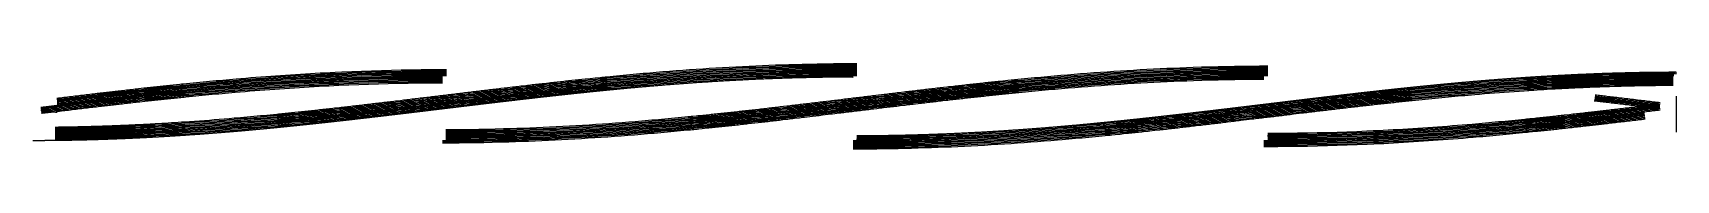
# Model space of a CAD drawing. Header units: millimetres. Extents: x -404 to 35, y 121 to 144.
import ezdxf

# ---------------------------------------------------------------- set-up
doc = ezdxf.new("R2010")
doc.units = ezdxf.units.MM
doc.layers.add('original_B', color=160, linetype='Continuous', true_color=0x0037ff)

msp = doc.modelspace()

# ---------------------------------------------------------------- linework, layer by layer
at = {"layer": 'original_B'}
for p, q in [((35.33, 135.14), (35.33, 125.55)), ((-401.15, 123.24), (-401.38, 123.24))]:
    msp.add_line(p, q, dxfattribs=at)
for points in [[(-183.57, 143.82), (-187.54, 143.81), (-189.76, 143.79), (-191.97, 143.77), (-194.19, 143.73), (-196.4, 143.69), (-198.17, 143.65), (-199.95, 143.6), (-201.72, 143.55), (-203.49, 143.49), (-205.26, 143.43), (-207.03, 143.36), (-208.8, 143.29), (-210.57, 143.21), (-212.35, 143.13), (-214.12, 143.04), (-215.89, 142.95), (-217.66, 142.86), (-219.43, 142.76), (-221.2, 142.65), (-222.97, 142.54), (-224.74, 142.43), (-226.51, 142.31), (-228.28, 142.18), (-230.05, 142.06), (-231.82, 141.92), (-233.59, 141.79), (-235.36, 141.65), (-237.13, 141.5), (-238.89, 141.35), (-239.78, 141.28), (-240.66, 141.2), (-241.55, 141.12), (-242.43, 141.04), (-243.32, 140.96), (-244.2, 140.88), (-245.08, 140.8), (-245.97, 140.72), (-246.85, 140.64), (-247.74, 140.55), (-248.62, 140.47), (-249.5, 140.38), (-250.39, 140.29), (-250.83, 140.25), (-251.27, 140.21), (-251.71, 140.16), (-252.16, 140.12), (-253.48, 139.99), (-254.81, 139.85), (-256.13, 139.71), (-257.01, 139.62), (-257.45, 139.57), (-257.9, 139.53), (-258.34, 139.48), (-258.78, 139.43), (-259.66, 139.34), (-260.1, 139.29), (-260.55, 139.24), (-260.99, 139.2), (-261.43, 139.15), (-262.31, 139.05), (-262.75, 139), (-263.64, 138.91), (-264.08, 138.86), (-264.52, 138.81), (-264.96, 138.76), (-265.4, 138.71), (-265.84, 138.66), (-267.17, 138.51), (-267.61, 138.46), (-268.05, 138.42), (-268.49, 138.37), (-268.93, 138.32), (-269.37, 138.27), (-269.82, 138.21), (-270.26, 138.16), (-270.7, 138.11), (-271.14, 138.06), (-271.58, 138.01), (-272.02, 137.96), (-272.9, 137.86), (-273.34, 137.81), (-273.79, 137.76), (-274.23, 137.71), (-274.67, 137.65), (-275.11, 137.6), (-275.55, 137.55), (-276.87, 137.4), (-277.31, 137.34), (-277.76, 137.29), (-278.64, 137.19), (-279.08, 137.14), (-279.52, 137.08), (-279.96, 137.03), (-280.4, 136.98), (-280.84, 136.93), (-281.28, 136.87), (-281.72, 136.82), (-282.17, 136.77), (-282.61, 136.72), (-283.05, 136.66), (-283.49, 136.61), (-283.93, 136.56), (-284.37, 136.51), (-284.81, 136.45), (-285.25, 136.4), (-285.69, 136.35), (-286.13, 136.29), (-287.01, 136.19), (-287.46, 136.13), (-288.34, 136.03), (-288.78, 135.97), (-289.22, 135.92), (-289.66, 135.87), (-290.1, 135.81), (-290.54, 135.76), (-291.42, 135.65), (-291.86, 135.6), (-292.3, 135.55), (-292.74, 135.49), (-293.18, 135.44), (-293.62, 135.39), (-294.07, 135.33), (-294.5, 135.28), (-294.95, 135.23), (-295.39, 135.17), (-295.83, 135.12), (-296.27, 135.07), (-296.71, 135.01), (-297.15, 134.96), (-297.59, 134.91), (-298.03, 134.85), (-298.47, 134.8), (-299.35, 134.69), (-299.79, 134.64), (-300.23, 134.59), (-300.67, 134.54), (-301.55, 134.43), (-301.99, 134.38), (-302.43, 134.32), (-302.87, 134.27), (-303.31, 134.22), (-303.75, 134.16), (-304.19, 134.11), (-304.64, 134.06), (-305.07, 134.01), (-305.52, 133.95), (-306.4, 133.85), (-306.84, 133.79), (-307.28, 133.74), (-307.72, 133.69), (-308.16, 133.64), (-308.6, 133.59), (-309.04, 133.53), (-309.48, 133.48), (-309.92, 133.43), (-310.36, 133.38), (-310.8, 133.32), (-311.24, 133.27), (-311.68, 133.22), (-312.12, 133.17), (-312.56, 133.12), (-313, 133.07), (-313.44, 133.01), (-313.88, 132.96), (-314.32, 132.91), (-314.76, 132.86), (-315.2, 132.81), (-315.64, 132.76), (-316.08, 132.71), (-316.52, 132.66), (-316.96, 132.61), (-317.4, 132.56), (-317.84, 132.5), (-318.28, 132.45), (-318.72, 132.4), (-319.16, 132.35), (-319.6, 132.3), (-320.04, 132.25), (-320.48, 132.2), (-320.92, 132.15), (-321.36, 132.1), (-321.8, 132.05), (-322.68, 131.96), (-323.12, 131.91), (-323.56, 131.86), (-324, 131.81), (-324.44, 131.76), (-324.88, 131.71), (-325.32, 131.66), (-325.76, 131.61), (-326.2, 131.57), (-326.64, 131.52), (-327.08, 131.47), (-327.52, 131.42), (-327.96, 131.37), (-328.4, 131.33), (-328.84, 131.28), (-329.28, 131.23), (-329.72, 131.19), (-330.16, 131.14), (-330.6, 131.09), (-331.04, 131.05), (-331.48, 131), (-331.92, 130.95), (-332.36, 130.91), (-332.8, 130.86), (-333.68, 130.77), (-334.12, 130.73), (-334.56, 130.68), (-335, 130.64), (-335.44, 130.59), (-335.88, 130.55), (-336.32, 130.5), (-336.75, 130.46), (-337.2, 130.41), (-337.64, 130.37), (-338.08, 130.33), (-338.51, 130.28), (-339.39, 130.2), (-340.27, 130.11), (-341.15, 130.03), (-342.03, 129.94), (-342.91, 129.86), (-343.79, 129.78), (-344.67, 129.69), (-345.55, 129.61), (-346.43, 129.53), (-347.31, 129.46), (-348.19, 129.38), (-349.07, 129.3), (-349.95, 129.23), (-351.27, 129.11), (-352.59, 129.01), (-353.9, 128.9), (-355.22, 128.79), (-356.54, 128.69), (-357.86, 128.59), (-359.18, 128.49), (-360.5, 128.4), (-361.81, 128.3), (-363.13, 128.21), (-364.01, 128.16), (-364.89, 128.1), (-365.77, 128.04), (-366.65, 127.98), (-367.52, 127.93), (-368.4, 127.88), (-369.28, 127.83), (-371.05, 127.72), (-371.49, 127.7), (-372.37, 127.65), (-373.25, 127.61), (-374.13, 127.56), (-375.01, 127.52), (-376.33, 127.45), (-377.2, 127.41), (-377.64, 127.39), (-378.07, 127.37), (-378.51, 127.35), (-378.94, 127.33), (-379.38, 127.31), (-379.82, 127.29), (-380.26, 127.28), (-380.7, 127.26), (-381.14, 127.24), (-381.59, 127.22), (-382.03, 127.21), (-382.48, 127.19), (-382.92, 127.17), (-383.36, 127.16), (-383.81, 127.14), (-384.24, 127.13), (-384.68, 127.11), (-385.12, 127.1), (-385.55, 127.08), (-385.99, 127.07), (-386.43, 127.05), (-386.86, 127.04), (-387.29, 127.03), (-387.73, 127.01), (-388.16, 127), (-388.6, 126.99), (-389.04, 126.98), (-389.48, 126.97), (-390.82, 126.93), (-391.27, 126.92), (-391.72, 126.91), (-392.17, 126.9), (-392.62, 126.9), (-393.07, 126.89), (-393.51, 126.88), (-393.95, 126.87), (-394.37, 126.86), (-394.79, 126.85), (-395.2, 126.85), (-395.61, 126.84), (-396.02, 126.83), (-396.43, 126.83), (-396.86, 126.82), (-397.74, 126.81)], [(-183.57, 143.5), (-187.54, 143.49), (-189.75, 143.47), (-191.97, 143.44), (-194.18, 143.41), (-196.4, 143.36), (-198.17, 143.32), (-199.94, 143.28), (-201.71, 143.23), (-203.48, 143.17), (-205.25, 143.11), (-207.02, 143.04), (-208.79, 142.97), (-210.56, 142.89), (-212.33, 142.81), (-214.1, 142.72), (-215.87, 142.63), (-217.64, 142.53), (-219.41, 142.43), (-221.18, 142.33), (-222.95, 142.22), (-224.72, 142.1), (-226.49, 141.98), (-228.26, 141.86), (-230.02, 141.73), (-231.79, 141.6), (-233.56, 141.47), (-235.33, 141.33), (-237.1, 141.18), (-238.87, 141.03), (-239.75, 140.96), (-240.64, 140.88), (-241.52, 140.8), (-242.4, 140.72), (-243.29, 140.64), (-244.17, 140.56), (-245.05, 140.48), (-245.94, 140.4), (-246.82, 140.32), (-247.71, 140.23), (-248.59, 140.15), (-249.47, 140.06), (-250.36, 139.97), (-250.8, 139.93), (-251.24, 139.89), (-251.68, 139.84), (-252.12, 139.8), (-253.45, 139.66), (-254.77, 139.53), (-256.1, 139.39), (-256.98, 139.3), (-257.42, 139.25), (-257.86, 139.21), (-258.3, 139.16), (-258.75, 139.11), (-259.63, 139.02), (-260.07, 138.97), (-260.51, 138.92), (-260.95, 138.88), (-261.39, 138.83), (-262.28, 138.73), (-262.72, 138.68), (-263.6, 138.59), (-264.04, 138.54), (-264.48, 138.49), (-264.93, 138.44), (-265.37, 138.39), (-265.81, 138.34), (-267.13, 138.19), (-267.57, 138.14), (-268.01, 138.09), (-268.46, 138.04), (-268.9, 137.99), (-269.34, 137.94), (-269.78, 137.89), (-270.22, 137.84), (-270.66, 137.79), (-271.1, 137.74), (-271.54, 137.69), (-271.98, 137.64), (-272.87, 137.54), (-273.31, 137.49), (-273.75, 137.44), (-274.19, 137.39), (-274.63, 137.33), (-275.07, 137.28), (-275.51, 137.23), (-276.84, 137.08), (-277.28, 137.02), (-277.72, 136.97), (-278.6, 136.87), (-279.04, 136.82), (-279.48, 136.76), (-279.92, 136.71), (-280.36, 136.66), (-280.8, 136.61), (-281.25, 136.55), (-281.69, 136.5), (-282.13, 136.45), (-282.57, 136.4), (-283.01, 136.34), (-283.45, 136.29), (-283.89, 136.24), (-284.33, 136.19), (-284.77, 136.13), (-285.21, 136.08), (-285.65, 136.03), (-286.09, 135.97), (-286.98, 135.87), (-287.42, 135.81), (-288.3, 135.71), (-288.74, 135.65), (-289.18, 135.6), (-289.62, 135.55), (-290.06, 135.49), (-290.5, 135.44), (-291.38, 135.33), (-291.82, 135.28), (-292.26, 135.23), (-292.7, 135.17), (-293.14, 135.12), (-293.59, 135.07), (-294.03, 135.01), (-294.47, 134.96), (-294.91, 134.91), (-295.35, 134.85), (-295.79, 134.8), (-296.23, 134.75), (-296.67, 134.69), (-297.11, 134.64), (-297.55, 134.59), (-297.99, 134.53), (-298.43, 134.48), (-299.31, 134.37), (-299.75, 134.32), (-300.19, 134.27), (-300.63, 134.21), (-301.51, 134.11), (-301.95, 134.06), (-302.39, 134), (-302.83, 133.95), (-303.28, 133.9), (-303.72, 133.84), (-304.16, 133.79), (-304.6, 133.74), (-305.04, 133.69), (-305.48, 133.63), (-306.36, 133.53), (-306.8, 133.47), (-307.24, 133.42), (-307.68, 133.37), (-308.12, 133.32), (-308.56, 133.27), (-309, 133.21), (-309.44, 133.16), (-309.88, 133.11), (-310.32, 133.06), (-310.76, 133), (-311.2, 132.95), (-311.64, 132.9), (-312.08, 132.85), (-312.52, 132.8), (-312.96, 132.75), (-313.4, 132.69), (-313.84, 132.64), (-314.28, 132.59), (-314.72, 132.54), (-315.16, 132.49), (-315.6, 132.44), (-316.04, 132.39), (-316.48, 132.34), (-316.92, 132.29), (-317.36, 132.23), (-317.8, 132.18), (-318.24, 132.13), (-318.68, 132.08), (-319.12, 132.03), (-319.56, 131.98), (-320, 131.93), (-320.44, 131.88), (-320.88, 131.83), (-321.32, 131.78), (-321.76, 131.73), (-322.64, 131.64), (-323.08, 131.59), (-323.52, 131.54), (-323.97, 131.49), (-324.4, 131.44), (-324.84, 131.39), (-325.28, 131.34), (-325.72, 131.29), (-326.16, 131.25), (-326.6, 131.2), (-327.05, 131.15), (-327.48, 131.1), (-327.92, 131.05), (-328.36, 131.01), (-328.81, 130.96), (-329.24, 130.91), (-329.68, 130.87), (-330.12, 130.82), (-330.56, 130.77), (-331, 130.73), (-331.44, 130.68), (-331.89, 130.63), (-332.32, 130.59), (-332.76, 130.54), (-333.64, 130.45), (-334.08, 130.4), (-334.52, 130.36), (-334.96, 130.31), (-335.4, 130.27), (-335.84, 130.22), (-336.28, 130.18), (-336.72, 130.14), (-337.16, 130.09), (-337.6, 130.05), (-338.04, 130), (-338.48, 129.96), (-339.36, 129.87), (-340.24, 129.79), (-341.12, 129.7), (-342, 129.62), (-342.88, 129.54), (-343.76, 129.45), (-344.64, 129.37), (-345.52, 129.29), (-346.4, 129.21), (-347.28, 129.14), (-348.16, 129.06), (-349.04, 128.98), (-349.92, 128.9), (-351.24, 128.79), (-352.56, 128.68), (-353.88, 128.58), (-355.2, 128.47), (-356.52, 128.37), (-357.84, 128.27), (-359.16, 128.17), (-360.47, 128.08), (-361.79, 127.98), (-363.11, 127.89), (-363.99, 127.83), (-364.87, 127.78), (-365.75, 127.72), (-366.63, 127.66), (-367.5, 127.61), (-368.38, 127.56), (-369.26, 127.5), (-371.03, 127.4), (-371.47, 127.38), (-372.35, 127.33), (-373.24, 127.28), (-374.12, 127.24), (-375, 127.19), (-376.31, 127.13), (-377.19, 127.09), (-377.62, 127.07), (-378.06, 127.05), (-378.49, 127.03), (-378.93, 127.01), (-379.37, 126.99), (-379.81, 126.97), (-380.24, 126.95), (-380.69, 126.94), (-381.13, 126.92), (-381.57, 126.9), (-382.02, 126.88), (-382.46, 126.87), (-382.91, 126.85), (-383.35, 126.84), (-383.79, 126.82), (-384.23, 126.8), (-384.67, 126.79), (-385.11, 126.77), (-385.54, 126.76), (-385.98, 126.75), (-386.41, 126.73), (-386.85, 126.72), (-387.28, 126.71), (-387.72, 126.69), (-388.15, 126.68), (-388.59, 126.67), (-389.03, 126.66), (-389.47, 126.64), (-390.81, 126.61), (-391.26, 126.6), (-391.71, 126.59), (-392.17, 126.58), (-392.62, 126.57), (-393.06, 126.56), (-393.51, 126.56), (-393.94, 126.55), (-394.37, 126.54), (-394.78, 126.53), (-395.19, 126.53), (-395.6, 126.52), (-396.01, 126.51), (-396.43, 126.51), (-396.85, 126.5), (-397.74, 126.49)], [(-183.57, 143.18), (-187.54, 143.17), (-189.75, 143.15), (-191.96, 143.12), (-194.18, 143.09), (-196.39, 143.04), (-198.16, 143), (-199.93, 142.95), (-201.7, 142.9), (-203.47, 142.85), (-205.24, 142.78), (-207.01, 142.72), (-208.78, 142.65), (-210.55, 142.57), (-212.31, 142.49), (-214.08, 142.4), (-215.85, 142.31), (-217.62, 142.21), (-219.39, 142.11), (-221.16, 142.01), (-222.93, 141.9), (-224.7, 141.78), (-226.46, 141.66), (-228.23, 141.54), (-230, 141.41), (-231.77, 141.28), (-233.54, 141.14), (-235.3, 141), (-237.07, 140.86), (-238.84, 140.71), (-239.72, 140.63), (-240.61, 140.56), (-241.49, 140.48), (-242.37, 140.4), (-243.26, 140.32), (-244.14, 140.24), (-245.02, 140.16), (-245.91, 140.08), (-246.79, 139.99), (-247.68, 139.91), (-248.56, 139.83), (-249.44, 139.74), (-250.33, 139.65), (-250.77, 139.61), (-251.21, 139.57), (-251.65, 139.52), (-252.09, 139.48), (-253.42, 139.34), (-254.74, 139.21), (-256.06, 139.07), (-256.95, 138.98), (-257.39, 138.93), (-257.83, 138.89), (-258.27, 138.84), (-258.71, 138.79), (-259.6, 138.7), (-260.04, 138.65), (-260.48, 138.6), (-260.92, 138.56), (-261.36, 138.51), (-262.24, 138.41), (-262.68, 138.36), (-263.57, 138.27), (-264.01, 138.22), (-264.45, 138.17), (-264.89, 138.12), (-265.33, 138.07), (-265.77, 138.02), (-267.1, 137.87), (-267.54, 137.82), (-267.98, 137.77), (-268.42, 137.72), (-268.86, 137.67), (-269.3, 137.62), (-269.74, 137.57), (-270.18, 137.52), (-270.62, 137.47), (-271.07, 137.42), (-271.51, 137.37), (-271.95, 137.32), (-272.83, 137.22), (-273.27, 137.17), (-273.71, 137.12), (-274.15, 137.07), (-274.59, 137.01), (-275.04, 136.96), (-275.48, 136.91), (-276.8, 136.76), (-277.24, 136.7), (-277.68, 136.65), (-278.56, 136.55), (-279, 136.5), (-279.44, 136.44), (-279.88, 136.39), (-280.32, 136.34), (-280.77, 136.29), (-281.21, 136.23), (-281.65, 136.18), (-282.09, 136.13), (-282.53, 136.08), (-282.97, 136.02), (-283.41, 135.97), (-283.85, 135.92), (-284.29, 135.86), (-284.73, 135.81), (-285.17, 135.76), (-285.61, 135.71), (-286.06, 135.65), (-286.94, 135.55), (-287.38, 135.49), (-288.26, 135.39), (-288.7, 135.33), (-289.14, 135.28), (-289.58, 135.23), (-290.02, 135.17), (-290.46, 135.12), (-291.34, 135.01), (-291.78, 134.96), (-292.23, 134.91), (-292.66, 134.85), (-293.11, 134.8), (-293.55, 134.75), (-293.99, 134.69), (-294.43, 134.64), (-294.87, 134.59), (-295.31, 134.53), (-295.75, 134.48), (-296.19, 134.43), (-296.63, 134.37), (-297.07, 134.32), (-297.51, 134.27), (-297.95, 134.21), (-298.39, 134.16), (-299.27, 134.05), (-299.71, 134), (-300.15, 133.95), (-300.59, 133.89), (-301.48, 133.79), (-301.92, 133.74), (-302.36, 133.68), (-302.8, 133.63), (-303.24, 133.58), (-303.68, 133.52), (-304.12, 133.47), (-304.56, 133.42), (-305, 133.37), (-305.44, 133.31), (-306.32, 133.21), (-306.76, 133.15), (-307.2, 133.1), (-307.64, 133.05), (-308.08, 133), (-308.52, 132.94), (-308.96, 132.89), (-309.4, 132.84), (-309.84, 132.79), (-310.28, 132.74), (-310.72, 132.68), (-311.16, 132.63), (-311.6, 132.58), (-312.04, 132.53), (-312.48, 132.48), (-312.92, 132.43), (-313.36, 132.37), (-313.8, 132.32), (-314.24, 132.27), (-314.69, 132.22), (-315.13, 132.17), (-315.57, 132.12), (-316, 132.07), (-316.45, 132.02), (-316.89, 131.96), (-317.33, 131.91), (-317.77, 131.86), (-318.21, 131.81), (-318.65, 131.76), (-319.09, 131.71), (-319.53, 131.66), (-319.97, 131.61), (-320.41, 131.56), (-320.85, 131.51), (-321.29, 131.46), (-321.73, 131.41), (-322.61, 131.31), (-323.05, 131.27), (-323.49, 131.22), (-323.93, 131.17), (-324.37, 131.12), (-324.81, 131.07), (-325.25, 131.02), (-325.69, 130.97), (-326.13, 130.93), (-326.57, 130.88), (-327.01, 130.83), (-327.45, 130.78), (-327.89, 130.73), (-328.33, 130.69), (-328.77, 130.64), (-329.21, 130.59), (-329.65, 130.54), (-330.09, 130.5), (-330.53, 130.45), (-330.97, 130.4), (-331.41, 130.36), (-331.85, 130.31), (-332.29, 130.27), (-332.73, 130.22), (-333.61, 130.13), (-334.05, 130.08), (-334.49, 130.04), (-334.93, 129.99), (-335.37, 129.95), (-335.81, 129.9), (-336.25, 129.86), (-336.69, 129.82), (-337.13, 129.77), (-337.57, 129.73), (-338.01, 129.68), (-338.45, 129.64), (-339.33, 129.55), (-340.21, 129.47), (-341.09, 129.38), (-341.97, 129.3), (-342.85, 129.22), (-343.73, 129.13), (-344.61, 129.05), (-345.49, 128.97), (-346.37, 128.89), (-347.25, 128.81), (-348.13, 128.74), (-349.01, 128.66), (-349.89, 128.58), (-351.21, 128.47), (-352.53, 128.36), (-353.85, 128.26), (-355.17, 128.15), (-356.49, 128.05), (-357.81, 127.95), (-359.13, 127.85), (-360.45, 127.75), (-361.77, 127.66), (-363.09, 127.57), (-363.97, 127.51), (-364.85, 127.45), (-365.73, 127.4), (-366.6, 127.34), (-367.48, 127.29), (-368.37, 127.23), (-369.25, 127.18), (-371.01, 127.08), (-371.45, 127.06), (-372.34, 127.01), (-373.22, 126.96), (-374.1, 126.92), (-374.98, 126.87), (-376.3, 126.81), (-377.17, 126.77), (-377.61, 126.75), (-378.05, 126.73), (-378.48, 126.71), (-378.92, 126.69), (-379.35, 126.67), (-379.79, 126.65), (-380.23, 126.63), (-380.67, 126.61), (-381.12, 126.6), (-381.56, 126.58), (-382.01, 126.56), (-382.45, 126.55), (-382.9, 126.53), (-383.34, 126.51), (-383.78, 126.5), (-384.22, 126.48), (-384.66, 126.47), (-385.1, 126.45), (-385.53, 126.44), (-385.97, 126.42), (-386.4, 126.41), (-386.84, 126.4), (-387.27, 126.38), (-387.71, 126.37), (-388.14, 126.36), (-388.58, 126.35), (-389.02, 126.33), (-389.46, 126.32), (-390.8, 126.29), (-391.25, 126.28), (-391.71, 126.27), (-392.16, 126.26), (-392.61, 126.25), (-393.06, 126.24), (-393.5, 126.23), (-393.93, 126.23), (-394.36, 126.22), (-394.78, 126.21), (-395.19, 126.2), (-395.6, 126.2), (-396.01, 126.19), (-396.42, 126.18), (-396.85, 126.18), (-397.74, 126.17)], [(-183.57, 142.86), (-187.54, 142.84), (-189.75, 142.83), (-191.96, 142.8), (-194.17, 142.76), (-196.38, 142.72), (-198.15, 142.68), (-199.92, 142.63), (-201.69, 142.58), (-203.46, 142.52), (-205.23, 142.46), (-206.99, 142.39), (-208.76, 142.32), (-210.53, 142.25), (-212.3, 142.16), (-214.07, 142.08), (-215.84, 141.99), (-217.6, 141.89), (-219.37, 141.79), (-221.14, 141.68), (-222.91, 141.57), (-224.67, 141.46), (-226.44, 141.34), (-228.21, 141.22), (-229.98, 141.09), (-231.74, 140.96), (-233.51, 140.82), (-235.28, 140.68), (-237.05, 140.54), (-238.81, 140.39), (-239.7, 140.31), (-240.58, 140.24), (-241.46, 140.16), (-242.35, 140.08), (-243.23, 140), (-244.11, 139.92), (-245, 139.84), (-245.88, 139.76), (-246.76, 139.67), (-247.64, 139.59), (-248.53, 139.5), (-249.41, 139.42), (-250.29, 139.33), (-250.73, 139.29), (-251.18, 139.24), (-251.62, 139.2), (-252.06, 139.16), (-253.38, 139.02), (-254.71, 138.89), (-256.03, 138.75), (-256.91, 138.66), (-257.35, 138.61), (-257.8, 138.57), (-258.24, 138.52), (-258.68, 138.47), (-259.56, 138.38), (-260, 138.33), (-260.44, 138.28), (-260.88, 138.23), (-261.33, 138.19), (-262.21, 138.09), (-262.65, 138.04), (-263.53, 137.95), (-263.97, 137.9), (-264.41, 137.85), (-264.85, 137.8), (-265.3, 137.75), (-265.74, 137.7), (-267.06, 137.55), (-267.5, 137.5), (-267.94, 137.45), (-268.38, 137.4), (-268.82, 137.35), (-269.27, 137.3), (-269.71, 137.25), (-270.15, 137.2), (-270.59, 137.15), (-271.03, 137.1), (-271.47, 137.05), (-271.91, 137), (-272.79, 136.9), (-273.23, 136.85), (-273.67, 136.8), (-274.12, 136.74), (-274.56, 136.69), (-275, 136.64), (-275.44, 136.59), (-276.76, 136.44), (-277.2, 136.38), (-277.64, 136.33), (-278.52, 136.23), (-278.96, 136.18), (-279.41, 136.12), (-279.85, 136.07), (-280.29, 136.02), (-280.73, 135.97), (-281.17, 135.91), (-281.61, 135.86), (-282.05, 135.81), (-282.49, 135.76), (-282.93, 135.7), (-283.37, 135.65), (-283.81, 135.6), (-284.25, 135.54), (-284.69, 135.49), (-285.14, 135.44), (-285.58, 135.39), (-286.02, 135.33), (-286.9, 135.23), (-287.34, 135.17), (-288.22, 135.07), (-288.66, 135.01), (-289.1, 134.96), (-289.54, 134.91), (-289.98, 134.85), (-290.42, 134.8), (-291.3, 134.69), (-291.75, 134.64), (-292.19, 134.59), (-292.63, 134.53), (-293.07, 134.48), (-293.51, 134.43), (-293.95, 134.37), (-294.39, 134.32), (-294.83, 134.27), (-295.27, 134.21), (-295.71, 134.16), (-296.15, 134.11), (-296.59, 134.05), (-297.03, 134), (-297.47, 133.95), (-297.91, 133.89), (-298.35, 133.84), (-299.23, 133.73), (-299.67, 133.68), (-300.12, 133.63), (-300.56, 133.57), (-301.44, 133.47), (-301.88, 133.42), (-302.32, 133.36), (-302.76, 133.31), (-303.2, 133.26), (-303.64, 133.2), (-304.08, 133.15), (-304.52, 133.1), (-304.96, 133.04), (-305.4, 132.99), (-306.28, 132.89), (-306.72, 132.83), (-307.16, 132.78), (-307.6, 132.73), (-308.04, 132.68), (-308.48, 132.62), (-308.92, 132.57), (-309.36, 132.52), (-309.8, 132.47), (-310.24, 132.42), (-310.68, 132.36), (-311.12, 132.31), (-311.57, 132.26), (-312.01, 132.21), (-312.45, 132.16), (-312.89, 132.1), (-313.33, 132.05), (-313.77, 132), (-314.21, 131.95), (-314.65, 131.9), (-315.09, 131.85), (-315.53, 131.8), (-315.97, 131.75), (-316.41, 131.7), (-316.85, 131.64), (-317.29, 131.59), (-317.73, 131.54), (-318.17, 131.49), (-318.61, 131.44), (-319.05, 131.39), (-319.49, 131.34), (-319.93, 131.29), (-320.37, 131.24), (-320.81, 131.19), (-321.25, 131.14), (-321.69, 131.09), (-322.57, 130.99), (-323.01, 130.95), (-323.45, 130.9), (-323.89, 130.85), (-324.33, 130.8), (-324.77, 130.75), (-325.21, 130.7), (-325.65, 130.65), (-326.09, 130.6), (-326.53, 130.56), (-326.98, 130.51), (-327.41, 130.46), (-327.85, 130.41), (-328.3, 130.37), (-328.74, 130.32), (-329.18, 130.27), (-329.62, 130.22), (-330.06, 130.18), (-330.5, 130.13), (-330.94, 130.08), (-331.38, 130.04), (-331.82, 129.99), (-332.26, 129.94), (-332.7, 129.9), (-333.58, 129.81), (-334.02, 129.76), (-334.46, 129.72), (-334.9, 129.67), (-335.34, 129.63), (-335.78, 129.58), (-336.22, 129.54), (-336.66, 129.49), (-337.1, 129.45), (-337.54, 129.41), (-337.98, 129.36), (-338.42, 129.32), (-339.3, 129.23), (-340.18, 129.15), (-341.06, 129.06), (-341.94, 128.98), (-342.82, 128.89), (-343.7, 128.81), (-344.58, 128.73), (-345.46, 128.65), (-346.34, 128.57), (-347.22, 128.49), (-348.1, 128.41), (-348.98, 128.34), (-349.86, 128.26), (-351.19, 128.15), (-352.51, 128.04), (-353.83, 127.93), (-355.15, 127.83), (-356.47, 127.73), (-357.79, 127.63), (-359.11, 127.53), (-360.43, 127.43), (-361.75, 127.34), (-363.07, 127.25), (-363.95, 127.19), (-364.83, 127.13), (-365.71, 127.08), (-366.58, 127.02), (-367.46, 126.97), (-368.35, 126.91), (-369.23, 126.86), (-370.99, 126.76), (-371.43, 126.73), (-372.32, 126.69), (-373.2, 126.64), (-374.08, 126.59), (-374.96, 126.55), (-376.28, 126.49), (-377.16, 126.44), (-377.59, 126.42), (-378.03, 126.4), (-378.47, 126.38), (-378.9, 126.37), (-379.34, 126.35), (-379.78, 126.33), (-380.22, 126.31), (-380.66, 126.29), (-381.1, 126.27), (-381.55, 126.26), (-381.99, 126.24), (-382.44, 126.22), (-382.88, 126.21), (-383.33, 126.19), (-383.77, 126.17), (-384.21, 126.16), (-384.65, 126.14), (-385.09, 126.13), (-385.52, 126.12), (-385.96, 126.1), (-386.39, 126.09), (-386.83, 126.07), (-387.26, 126.06), (-387.7, 126.05), (-388.14, 126.04), (-388.57, 126.02), (-389.01, 126.01), (-389.45, 126), (-390.79, 125.97), (-391.25, 125.96), (-391.7, 125.95), (-392.15, 125.94), (-392.6, 125.93), (-393.05, 125.92), (-393.49, 125.91), (-393.93, 125.9), (-394.35, 125.89), (-394.77, 125.89), (-395.18, 125.88), (-395.59, 125.87), (-396, 125.87), (-396.42, 125.86), (-396.84, 125.85), (-397.73, 125.84)], [(-183.57, 142.53), (-187.53, 142.52), (-189.74, 142.5), (-191.95, 142.48), (-194.16, 142.44), (-196.37, 142.4), (-198.14, 142.36), (-199.91, 142.31), (-201.68, 142.26), (-203.45, 142.2), (-205.21, 142.14), (-206.98, 142.07), (-208.75, 142), (-210.52, 141.92), (-212.28, 141.84), (-214.05, 141.76), (-215.82, 141.66), (-217.59, 141.57), (-219.35, 141.47), (-221.12, 141.36), (-222.89, 141.25), (-224.65, 141.14), (-226.42, 141.02), (-228.19, 140.9), (-229.95, 140.77), (-231.72, 140.64), (-233.49, 140.5), (-235.25, 140.36), (-237.02, 140.22), (-238.78, 140.07), (-239.67, 139.99), (-240.55, 139.92), (-241.43, 139.84), (-242.32, 139.76), (-243.2, 139.68), (-244.08, 139.6), (-244.97, 139.52), (-245.85, 139.44), (-246.73, 139.35), (-247.61, 139.27), (-248.5, 139.18), (-249.38, 139.1), (-250.26, 139.01), (-250.7, 138.97), (-251.14, 138.92), (-251.59, 138.88), (-252.03, 138.84), (-253.35, 138.7), (-253.79, 138.66), (-254.67, 138.57), (-256, 138.43), (-256.88, 138.34), (-257.32, 138.29), (-257.76, 138.24), (-258.2, 138.2), (-258.64, 138.15), (-259.53, 138.06), (-259.97, 138.01), (-260.41, 137.96), (-260.85, 137.91), (-261.29, 137.87), (-262.17, 137.77), (-262.61, 137.72), (-263.5, 137.63), (-263.94, 137.58), (-264.38, 137.53), (-264.82, 137.48), (-265.26, 137.43), (-265.7, 137.38), (-267.02, 137.23), (-267.46, 137.18), (-267.91, 137.13), (-268.35, 137.08), (-268.79, 137.03), (-269.23, 136.98), (-269.67, 136.93), (-270.11, 136.88), (-270.55, 136.83), (-270.99, 136.78), (-271.43, 136.73), (-271.87, 136.68), (-272.76, 136.58), (-273.2, 136.53), (-273.64, 136.48), (-274.08, 136.42), (-274.52, 136.37), (-274.96, 136.32), (-275.4, 136.27), (-276.72, 136.12), (-277.16, 136.06), (-277.6, 136.01), (-278.49, 135.91), (-278.93, 135.86), (-279.37, 135.8), (-279.81, 135.75), (-280.25, 135.7), (-280.69, 135.65), (-281.13, 135.59), (-281.57, 135.54), (-282.01, 135.49), (-282.45, 135.44), (-282.89, 135.38), (-283.33, 135.33), (-283.77, 135.28), (-284.22, 135.22), (-284.66, 135.17), (-285.1, 135.12), (-285.54, 135.07), (-285.98, 135.01), (-286.86, 134.91), (-287.3, 134.85), (-288.18, 134.75), (-288.62, 134.69), (-289.06, 134.64), (-289.5, 134.59), (-289.94, 134.53), (-290.38, 134.48), (-291.27, 134.37), (-291.71, 134.32), (-292.15, 134.27), (-292.59, 134.21), (-293.03, 134.16), (-293.47, 134.11), (-293.91, 134.05), (-294.35, 134), (-294.79, 133.95), (-295.23, 133.89), (-295.67, 133.84), (-296.11, 133.79), (-296.55, 133.73), (-296.99, 133.68), (-297.43, 133.63), (-297.87, 133.57), (-298.31, 133.52), (-299.2, 133.41), (-299.64, 133.36), (-300.08, 133.31), (-300.52, 133.25), (-301.4, 133.15), (-301.84, 133.09), (-302.28, 133.04), (-302.72, 132.99), (-303.16, 132.94), (-303.6, 132.88), (-304.04, 132.83), (-304.48, 132.78), (-304.92, 132.72), (-305.36, 132.67), (-306.24, 132.57), (-306.68, 132.51), (-307.12, 132.46), (-307.56, 132.41), (-308, 132.36), (-308.45, 132.3), (-308.89, 132.25), (-309.33, 132.2), (-309.77, 132.15), (-310.21, 132.1), (-310.65, 132.04), (-311.09, 131.99), (-311.53, 131.94), (-311.97, 131.89), (-312.41, 131.84), (-312.85, 131.78), (-313.29, 131.73), (-313.73, 131.68), (-314.17, 131.63), (-314.61, 131.58), (-315.05, 131.53), (-315.49, 131.48), (-315.93, 131.43), (-316.37, 131.38), (-316.81, 131.32), (-317.25, 131.27), (-317.69, 131.22), (-318.13, 131.17), (-318.57, 131.12), (-319.01, 131.07), (-319.45, 131.02), (-319.9, 130.97), (-320.33, 130.92), (-320.78, 130.87), (-321.22, 130.82), (-321.66, 130.77), (-322.54, 130.67), (-322.98, 130.62), (-323.42, 130.58), (-323.86, 130.53), (-324.3, 130.48), (-324.74, 130.43), (-325.18, 130.38), (-325.62, 130.33), (-326.06, 130.28), (-326.5, 130.24), (-326.94, 130.19), (-327.38, 130.14), (-327.82, 130.09), (-328.26, 130.05), (-328.7, 130), (-329.14, 129.95), (-329.58, 129.9), (-330.02, 129.86), (-330.46, 129.81), (-330.9, 129.76), (-331.34, 129.72), (-331.78, 129.67), (-332.22, 129.62), (-332.66, 129.58), (-333.54, 129.49), (-333.98, 129.44), (-334.43, 129.4), (-334.87, 129.35), (-335.31, 129.31), (-335.75, 129.26), (-336.19, 129.22), (-336.63, 129.17), (-337.07, 129.13), (-337.51, 129.09), (-337.95, 129.04), (-338.39, 129), (-339.27, 128.91), (-340.15, 128.83), (-341.03, 128.74), (-341.91, 128.66), (-342.79, 128.57), (-343.67, 128.49), (-344.55, 128.41), (-345.43, 128.33), (-346.31, 128.25), (-347.2, 128.17), (-348.08, 128.09), (-348.96, 128.02), (-349.84, 127.94), (-351.16, 127.83), (-352.48, 127.72), (-353.8, 127.61), (-355.12, 127.51), (-356.44, 127.4), (-357.76, 127.3), (-359.08, 127.21), (-360.4, 127.11), (-361.73, 127.02), (-363.05, 126.93), (-363.92, 126.87), (-364.8, 126.81), (-365.68, 126.75), (-366.56, 126.7), (-367.45, 126.64), (-368.33, 126.59), (-369.21, 126.54), (-370.98, 126.44), (-371.42, 126.41), (-372.3, 126.36), (-373.18, 126.32), (-374.07, 126.27), (-374.95, 126.23), (-376.27, 126.16), (-377.14, 126.12), (-377.58, 126.1), (-378.02, 126.08), (-378.45, 126.06), (-378.89, 126.04), (-379.33, 126.02), (-379.77, 126.01), (-380.21, 125.99), (-380.65, 125.97), (-381.09, 125.95), (-381.54, 125.93), (-381.98, 125.92), (-382.43, 125.9), (-382.87, 125.88), (-383.32, 125.87), (-383.76, 125.85), (-384.2, 125.84), (-384.64, 125.82), (-385.08, 125.81), (-385.51, 125.79), (-385.95, 125.78), (-386.38, 125.76), (-386.82, 125.75), (-387.25, 125.74), (-387.69, 125.73), (-388.13, 125.71), (-388.56, 125.7), (-389, 125.69), (-389.45, 125.68), (-390.79, 125.65), (-391.24, 125.63), (-391.69, 125.63), (-392.15, 125.62), (-392.6, 125.61), (-393.05, 125.6), (-393.49, 125.59), (-393.92, 125.58), (-394.35, 125.57), (-394.76, 125.56), (-395.18, 125.56), (-395.59, 125.55), (-396, 125.54), (-396.41, 125.54), (-396.84, 125.53), (-397.73, 125.52)], [(-183.57, 142.21), (-187.53, 142.2), (-189.74, 142.18), (-191.95, 142.15), (-194.16, 142.12), (-196.37, 142.07), (-198.13, 142.03), (-199.9, 141.99), (-201.67, 141.94), (-203.43, 141.88), (-205.2, 141.82), (-206.97, 141.75), (-208.74, 141.68), (-210.5, 141.6), (-212.27, 141.52), (-214.03, 141.43), (-215.8, 141.34), (-217.57, 141.25), (-219.33, 141.15), (-221.1, 141.04), (-222.87, 140.93), (-224.63, 140.82), (-226.4, 140.7), (-228.16, 140.57), (-229.93, 140.45), (-231.7, 140.32), (-233.46, 140.18), (-235.23, 140.04), (-236.99, 139.89), (-238.76, 139.75), (-239.64, 139.67), (-240.52, 139.59), (-241.41, 139.52), (-242.29, 139.44), (-243.17, 139.36), (-244.05, 139.28), (-244.94, 139.2), (-245.82, 139.11), (-246.7, 139.03), (-247.58, 138.95), (-248.47, 138.86), (-249.35, 138.78), (-250.23, 138.69), (-250.67, 138.65), (-251.11, 138.6), (-251.55, 138.56), (-251.99, 138.51), (-253.32, 138.38), (-253.76, 138.34), (-254.64, 138.25), (-255.96, 138.11), (-256.85, 138.02), (-257.29, 137.97), (-257.73, 137.92), (-258.17, 137.88), (-258.61, 137.83), (-259.49, 137.74), (-259.93, 137.69), (-260.37, 137.64), (-260.81, 137.59), (-261.26, 137.55), (-262.14, 137.45), (-262.58, 137.4), (-263.46, 137.31), (-263.9, 137.26), (-264.34, 137.21), (-264.78, 137.16), (-265.22, 137.11), (-265.66, 137.06), (-266.99, 136.91), (-267.43, 136.86), (-267.87, 136.81), (-268.31, 136.76), (-268.75, 136.71), (-269.19, 136.66), (-269.63, 136.61), (-270.07, 136.56), (-270.51, 136.51), (-270.96, 136.46), (-271.4, 136.41), (-271.84, 136.36), (-272.72, 136.26), (-273.16, 136.21), (-273.6, 136.16), (-274.04, 136.1), (-274.48, 136.05), (-274.92, 136), (-275.36, 135.95), (-276.69, 135.8), (-277.13, 135.74), (-277.57, 135.69), (-278.45, 135.59), (-278.89, 135.53), (-279.33, 135.48), (-279.77, 135.43), (-280.21, 135.38), (-280.65, 135.33), (-281.09, 135.27), (-281.53, 135.22), (-281.97, 135.17), (-282.41, 135.12), (-282.86, 135.06), (-283.3, 135.01), (-283.74, 134.96), (-284.18, 134.9), (-284.62, 134.85), (-285.06, 134.8), (-285.5, 134.75), (-285.94, 134.69), (-286.82, 134.59), (-287.26, 134.53), (-288.14, 134.43), (-288.58, 134.37), (-289.02, 134.32), (-289.47, 134.27), (-289.91, 134.21), (-290.35, 134.16), (-291.23, 134.05), (-291.67, 134), (-292.11, 133.95), (-292.55, 133.89), (-292.99, 133.84), (-293.43, 133.79), (-293.87, 133.73), (-294.31, 133.68), (-294.75, 133.63), (-295.19, 133.57), (-295.63, 133.52), (-296.07, 133.47), (-296.51, 133.41), (-296.95, 133.36), (-297.39, 133.31), (-297.84, 133.25), (-298.28, 133.2), (-299.16, 133.09), (-299.6, 133.04), (-300.04, 132.99), (-300.48, 132.93), (-301.36, 132.83), (-301.8, 132.77), (-302.24, 132.72), (-302.68, 132.67), (-303.12, 132.62), (-303.56, 132.56), (-304, 132.51), (-304.44, 132.46), (-304.88, 132.4), (-305.32, 132.35), (-306.2, 132.25), (-306.65, 132.19), (-307.09, 132.14), (-307.53, 132.09), (-307.97, 132.04), (-308.41, 131.98), (-308.85, 131.93), (-309.29, 131.88), (-309.73, 131.83), (-310.17, 131.78), (-310.61, 131.72), (-311.05, 131.67), (-311.49, 131.62), (-311.93, 131.57), (-312.37, 131.52), (-312.81, 131.46), (-313.25, 131.41), (-313.69, 131.36), (-314.13, 131.31), (-314.57, 131.26), (-315.01, 131.21), (-315.45, 131.16), (-315.89, 131.11), (-316.33, 131.05), (-316.78, 131), (-317.22, 130.95), (-317.66, 130.9), (-318.1, 130.85), (-318.54, 130.8), (-318.98, 130.75), (-319.42, 130.7), (-319.86, 130.65), (-320.3, 130.6), (-320.74, 130.55), (-321.18, 130.5), (-321.62, 130.45), (-322.5, 130.35), (-322.94, 130.3), (-323.38, 130.26), (-323.82, 130.21), (-324.26, 130.16), (-324.7, 130.11), (-325.14, 130.06), (-325.58, 130.01), (-326.02, 129.96), (-326.46, 129.92), (-326.91, 129.87), (-327.35, 129.82), (-327.79, 129.77), (-328.23, 129.72), (-328.67, 129.68), (-329.11, 129.63), (-329.55, 129.58), (-329.99, 129.54), (-330.43, 129.49), (-330.87, 129.44), (-331.31, 129.4), (-331.75, 129.35), (-332.19, 129.3), (-332.63, 129.26), (-333.51, 129.17), (-333.95, 129.12), (-334.39, 129.08), (-334.83, 129.03), (-335.27, 128.99), (-335.71, 128.94), (-336.15, 128.9), (-336.59, 128.85), (-337.04, 128.81), (-337.48, 128.76), (-337.92, 128.72), (-338.36, 128.68), (-339.24, 128.59), (-340.12, 128.5), (-341, 128.42), (-341.88, 128.34), (-342.76, 128.25), (-343.64, 128.17), (-344.52, 128.09), (-345.4, 128.01), (-346.29, 127.93), (-347.17, 127.85), (-348.05, 127.77), (-348.93, 127.7), (-349.81, 127.62), (-351.13, 127.51), (-352.45, 127.4), (-353.78, 127.29), (-355.1, 127.19), (-356.42, 127.08), (-357.74, 126.98), (-359.06, 126.88), (-360.38, 126.79), (-361.7, 126.7), (-363.02, 126.61), (-363.9, 126.55), (-364.78, 126.49), (-365.66, 126.43), (-366.54, 126.38), (-367.43, 126.32), (-368.31, 126.27), (-369.19, 126.22), (-370.96, 126.11), (-371.4, 126.09), (-372.28, 126.04), (-373.17, 126), (-374.05, 125.95), (-374.93, 125.91), (-376.25, 125.84), (-377.13, 125.8), (-377.56, 125.78), (-378, 125.76), (-378.44, 125.74), (-378.87, 125.72), (-379.31, 125.7), (-379.75, 125.68), (-380.19, 125.67), (-380.63, 125.65), (-381.08, 125.63), (-381.52, 125.61), (-381.97, 125.6), (-382.42, 125.58), (-382.86, 125.56), (-383.31, 125.55), (-383.75, 125.53), (-384.19, 125.51), (-384.63, 125.5), (-385.07, 125.48), (-385.5, 125.47), (-385.94, 125.46), (-386.37, 125.44), (-386.81, 125.43), (-387.24, 125.42), (-387.68, 125.4), (-388.12, 125.39), (-388.56, 125.38), (-389, 125.37), (-389.44, 125.36), (-390.78, 125.32), (-391.23, 125.31), (-391.69, 125.3), (-392.14, 125.29), (-392.59, 125.28), (-393.04, 125.27), (-393.48, 125.27), (-393.92, 125.26), (-394.34, 125.25), (-394.76, 125.24), (-395.17, 125.24), (-395.58, 125.23), (-395.99, 125.22), (-396.41, 125.22), (-396.83, 125.21), (-397.72, 125.2)], [(-183.57, 141.89), (-187.53, 141.88), (-189.74, 141.86), (-191.95, 141.83), (-194.15, 141.8), (-196.36, 141.75), (-198.13, 141.71), (-199.89, 141.66), (-201.66, 141.61), (-203.42, 141.56), (-205.19, 141.49), (-206.96, 141.43), (-208.72, 141.36), (-210.49, 141.28), (-212.25, 141.2), (-214.02, 141.11), (-215.78, 141.02), (-217.55, 140.92), (-219.32, 140.82), (-221.08, 140.72), (-222.85, 140.61), (-224.61, 140.49), (-226.38, 140.38), (-228.14, 140.25), (-229.91, 140.13), (-231.67, 139.99), (-233.44, 139.86), (-235.2, 139.72), (-236.97, 139.57), (-238.73, 139.43), (-239.61, 139.35), (-240.5, 139.27), (-241.38, 139.2), (-242.26, 139.12), (-243.14, 139.04), (-244.02, 138.96), (-244.91, 138.88), (-245.79, 138.79), (-246.67, 138.71), (-247.55, 138.63), (-248.43, 138.54), (-249.32, 138.46), (-250.2, 138.37), (-250.64, 138.33), (-251.08, 138.28), (-251.52, 138.24), (-251.96, 138.19), (-253.28, 138.06), (-253.73, 138.01), (-254.61, 137.92), (-255.93, 137.79), (-256.81, 137.7), (-257.25, 137.65), (-257.69, 137.6), (-258.13, 137.56), (-258.58, 137.51), (-259.46, 137.42), (-259.9, 137.37), (-260.34, 137.32), (-260.78, 137.27), (-261.22, 137.23), (-262.1, 137.13), (-262.54, 137.08), (-262.98, 137.03), (-263.43, 136.98), (-263.87, 136.94), (-264.31, 136.89), (-264.75, 136.84), (-265.19, 136.79), (-265.63, 136.74), (-266.95, 136.59), (-267.39, 136.54), (-267.83, 136.49), (-268.27, 136.44), (-268.71, 136.39), (-269.16, 136.34), (-269.6, 136.29), (-270.04, 136.24), (-270.48, 136.19), (-270.92, 136.14), (-271.36, 136.09), (-271.8, 136.04), (-272.24, 135.99), (-272.68, 135.94), (-273.12, 135.89), (-273.56, 135.84), (-274, 135.78), (-274.44, 135.73), (-274.89, 135.68), (-275.33, 135.63), (-276.21, 135.53), (-276.65, 135.47), (-277.09, 135.42), (-277.53, 135.37), (-278.41, 135.27), (-278.85, 135.21), (-279.29, 135.16), (-279.73, 135.11), (-280.17, 135.06), (-280.61, 135.01), (-281.05, 134.95), (-281.5, 134.9), (-281.94, 134.85), (-282.38, 134.79), (-282.82, 134.74), (-283.26, 134.69), (-283.7, 134.64), (-284.14, 134.58), (-284.58, 134.53), (-285.02, 134.48), (-285.46, 134.43), (-285.9, 134.37), (-286.78, 134.27), (-287.22, 134.21), (-288.1, 134.11), (-288.54, 134.05), (-288.99, 134), (-289.43, 133.95), (-289.87, 133.89), (-290.31, 133.84), (-291.19, 133.73), (-291.63, 133.68), (-292.07, 133.63), (-292.51, 133.57), (-292.95, 133.52), (-293.39, 133.47), (-293.83, 133.41), (-294.27, 133.36), (-294.71, 133.31), (-295.15, 133.25), (-295.59, 133.2), (-296.03, 133.15), (-296.48, 133.09), (-296.92, 133.04), (-297.36, 132.99), (-297.8, 132.93), (-298.24, 132.88), (-298.68, 132.83), (-299.12, 132.77), (-299.56, 132.72), (-300, 132.67), (-300.44, 132.61), (-301.32, 132.51), (-301.76, 132.45), (-302.2, 132.4), (-302.64, 132.35), (-303.08, 132.3), (-303.52, 132.24), (-303.96, 132.19), (-304.4, 132.14), (-304.84, 132.08), (-305.29, 132.03), (-306.17, 131.93), (-306.61, 131.87), (-307.05, 131.82), (-307.49, 131.77), (-307.93, 131.72), (-308.37, 131.66), (-308.81, 131.61), (-309.25, 131.56), (-309.69, 131.51), (-310.13, 131.45), (-310.57, 131.4), (-311.01, 131.35), (-311.45, 131.3), (-311.89, 131.25), (-312.33, 131.2), (-312.77, 131.14), (-313.21, 131.09), (-313.65, 131.04), (-314.1, 130.99), (-314.54, 130.94), (-314.98, 130.89), (-315.42, 130.84), (-315.86, 130.78), (-316.3, 130.73), (-316.74, 130.68), (-317.18, 130.63), (-317.62, 130.58), (-318.06, 130.53), (-318.5, 130.48), (-318.94, 130.43), (-319.38, 130.38), (-319.82, 130.33), (-320.26, 130.28), (-320.7, 130.23), (-321.14, 130.18), (-321.58, 130.13), (-322.46, 130.03), (-322.91, 129.98), (-323.35, 129.93), (-323.79, 129.89), (-324.23, 129.84), (-324.67, 129.79), (-325.11, 129.74), (-325.55, 129.69), (-325.99, 129.64), (-326.43, 129.59), (-326.87, 129.55), (-327.31, 129.5), (-327.75, 129.45), (-328.19, 129.4), (-328.63, 129.36), (-329.07, 129.31), (-329.51, 129.26), (-329.95, 129.21), (-330.39, 129.17), (-330.83, 129.12), (-331.28, 129.08), (-331.72, 129.03), (-332.16, 128.98), (-332.6, 128.94), (-333.48, 128.85), (-333.92, 128.8), (-334.36, 128.76), (-334.8, 128.71), (-335.24, 128.67), (-335.68, 128.62), (-336.12, 128.58), (-336.56, 128.53), (-337, 128.49), (-337.44, 128.44), (-337.88, 128.4), (-338.32, 128.36), (-339.21, 128.27), (-340.09, 128.18), (-340.97, 128.1), (-341.85, 128.01), (-342.73, 127.93), (-343.61, 127.85), (-344.49, 127.77), (-345.38, 127.69), (-346.26, 127.61), (-347.14, 127.53), (-348.02, 127.45), (-348.9, 127.37), (-349.78, 127.3), (-351.1, 127.19), (-352.43, 127.08), (-353.75, 126.97), (-355.07, 126.86), (-356.39, 126.76), (-357.72, 126.66), (-359.04, 126.56), (-360.36, 126.47), (-361.68, 126.37), (-363, 126.28), (-363.88, 126.22), (-364.76, 126.17), (-365.64, 126.11), (-366.52, 126.05), (-367.41, 126), (-368.29, 125.95), (-369.17, 125.89), (-370.94, 125.79), (-371.38, 125.77), (-372.27, 125.72), (-373.15, 125.67), (-374.03, 125.63), (-374.92, 125.58), (-376.24, 125.52), (-377.11, 125.48), (-377.55, 125.46), (-377.99, 125.44), (-378.42, 125.42), (-378.86, 125.4), (-379.3, 125.38), (-379.74, 125.36), (-380.18, 125.34), (-380.62, 125.33), (-381.07, 125.31), (-381.51, 125.29), (-381.96, 125.27), (-382.4, 125.26), (-382.85, 125.24), (-383.29, 125.22), (-383.74, 125.21), (-384.18, 125.19), (-384.62, 125.18), (-385.06, 125.16), (-385.49, 125.15), (-385.93, 125.13), (-386.36, 125.12), (-386.8, 125.11), (-387.23, 125.09), (-387.67, 125.08), (-388.11, 125.07), (-388.55, 125.06), (-388.99, 125.04), (-389.43, 125.03), (-390.77, 125), (-391.23, 124.99), (-391.68, 124.98), (-392.13, 124.97), (-392.59, 124.96), (-393.03, 124.95), (-393.48, 124.94), (-393.91, 124.94), (-394.34, 124.93), (-394.75, 124.92), (-395.17, 124.91), (-395.58, 124.91), (-395.99, 124.9), (-396.4, 124.89), (-396.83, 124.89), (-397.72, 124.88)], [(-183.57, 141.24), (-187.53, 141.23), (-189.73, 141.21), (-191.94, 141.19), (-194.14, 141.15), (-196.35, 141.11), (-198.11, 141.07), (-199.87, 141.02), (-201.64, 140.97), (-203.4, 140.91), (-205.17, 140.85), (-206.93, 140.78), (-208.69, 140.71), (-210.46, 140.64), (-212.22, 140.55), (-213.99, 140.47), (-215.75, 140.38), (-217.51, 140.28), (-219.28, 140.18), (-221.04, 140.07), (-222.81, 139.97), (-224.57, 139.85), (-226.33, 139.73), (-228.1, 139.61), (-229.86, 139.48), (-231.62, 139.35), (-233.39, 139.21), (-235.15, 139.07), (-236.91, 138.93), (-238.68, 138.78), (-239.56, 138.71), (-240.44, 138.63), (-241.32, 138.55), (-242.2, 138.47), (-243.08, 138.39), (-243.96, 138.31), (-244.85, 138.23), (-245.73, 138.15), (-246.61, 138.07), (-247.49, 137.98), (-248.37, 137.9), (-249.25, 137.81), (-250.13, 137.73), (-250.58, 137.68), (-251.02, 137.64), (-251.46, 137.6), (-251.9, 137.55), (-252.34, 137.51), (-252.78, 137.46), (-253.22, 137.42), (-253.66, 137.37), (-254.1, 137.33), (-254.54, 137.28), (-254.98, 137.24), (-255.42, 137.19), (-255.86, 137.15), (-256.3, 137.1), (-256.75, 137.05), (-257.19, 137.01), (-257.63, 136.96), (-258.07, 136.92), (-258.51, 136.87), (-258.95, 136.82), (-259.39, 136.77), (-259.83, 136.73), (-260.27, 136.68), (-260.71, 136.63), (-261.15, 136.58), (-261.59, 136.54), (-262.03, 136.49), (-262.47, 136.44), (-262.91, 136.39), (-263.35, 136.34), (-263.8, 136.29), (-264.24, 136.25), (-264.68, 136.2), (-265.12, 136.15), (-265.56, 136.1), (-266, 136.05), (-266.44, 136), (-266.88, 135.95), (-267.32, 135.9), (-267.76, 135.85), (-268.2, 135.8), (-268.64, 135.75), (-269.08, 135.7), (-269.52, 135.65), (-269.96, 135.6), (-270.4, 135.55), (-270.84, 135.5), (-271.29, 135.45), (-271.73, 135.4), (-272.17, 135.35), (-272.61, 135.3), (-273.05, 135.25), (-273.49, 135.19), (-273.93, 135.14), (-274.37, 135.09), (-274.81, 135.04), (-275.25, 134.99), (-276.13, 134.89), (-276.57, 134.83), (-277.01, 134.78), (-277.45, 134.73), (-277.89, 134.68), (-278.33, 134.63), (-278.78, 134.57), (-279.22, 134.52), (-279.66, 134.47), (-280.1, 134.42), (-280.54, 134.37), (-280.98, 134.31), (-281.42, 134.26), (-281.86, 134.21), (-282.3, 134.15), (-282.74, 134.1), (-283.18, 134.05), (-283.62, 134), (-284.06, 133.94), (-284.5, 133.89), (-284.94, 133.84), (-285.38, 133.78), (-285.82, 133.73), (-286.26, 133.68), (-286.71, 133.63), (-287.15, 133.57), (-288.03, 133.47), (-288.47, 133.41), (-288.91, 133.36), (-289.35, 133.31), (-289.79, 133.25), (-290.23, 133.2), (-291.11, 133.09), (-291.55, 133.04), (-291.99, 132.99), (-292.43, 132.93), (-292.87, 132.88), (-293.31, 132.83), (-293.75, 132.77), (-294.19, 132.72), (-294.64, 132.67), (-295.08, 132.61), (-295.52, 132.56), (-295.96, 132.51), (-296.4, 132.45), (-296.84, 132.4), (-297.28, 132.35), (-297.72, 132.29), (-298.16, 132.24), (-299.04, 132.13), (-299.48, 132.08), (-299.92, 132.03), (-300.36, 131.97), (-301.24, 131.87), (-301.68, 131.81), (-302.12, 131.76), (-302.57, 131.71), (-303.01, 131.66), (-303.45, 131.6), (-303.89, 131.55), (-304.33, 131.5), (-304.77, 131.44), (-305.21, 131.39), (-306.09, 131.29), (-306.53, 131.23), (-306.97, 131.18), (-307.41, 131.13), (-307.85, 131.08), (-308.29, 131.02), (-308.73, 130.97), (-309.17, 130.92), (-309.61, 130.87), (-310.06, 130.81), (-310.5, 130.76), (-310.94, 130.71), (-311.38, 130.66), (-311.82, 130.61), (-312.26, 130.56), (-312.7, 130.5), (-313.14, 130.45), (-313.58, 130.4), (-314.02, 130.35), (-314.46, 130.3), (-314.9, 130.25), (-315.34, 130.2), (-315.78, 130.14), (-316.22, 130.09), (-316.66, 130.04), (-317.11, 129.99), (-317.55, 129.94), (-317.99, 129.89), (-318.43, 129.84), (-318.87, 129.79), (-319.31, 129.74), (-319.75, 129.69), (-320.19, 129.64), (-320.63, 129.59), (-321.07, 129.54), (-322.39, 129.39), (-322.83, 129.34), (-323.27, 129.29), (-323.72, 129.24), (-324.16, 129.2), (-324.6, 129.15), (-325.04, 129.1), (-325.48, 129.05), (-325.92, 129), (-326.36, 128.95), (-326.8, 128.91), (-327.68, 128.81), (-328.12, 128.76), (-328.56, 128.71), (-329, 128.67), (-329.44, 128.62), (-329.89, 128.57), (-330.77, 128.48), (-331.21, 128.43), (-331.65, 128.39), (-332.09, 128.34), (-333.85, 128.16), (-335.18, 128.02), (-335.62, 127.98), (-336.06, 127.93), (-336.5, 127.89), (-336.94, 127.85), (-337.38, 127.8), (-337.82, 127.76), (-338.26, 127.71), (-339.14, 127.63), (-340.03, 127.54), (-340.91, 127.46), (-341.79, 127.37), (-342.67, 127.29), (-343.55, 127.21), (-344.43, 127.13), (-345.32, 127.05), (-346.2, 126.97), (-347.08, 126.89), (-347.96, 126.81), (-348.85, 126.73), (-349.73, 126.66), (-351.05, 126.54), (-352.37, 126.43), (-353.7, 126.33), (-355.02, 126.22), (-356.34, 126.12), (-357.67, 126.02), (-358.99, 125.92), (-360.31, 125.82), (-361.64, 125.73), (-362.96, 125.64), (-363.84, 125.58), (-364.72, 125.52), (-365.6, 125.47), (-366.48, 125.41), (-367.37, 125.36), (-368.25, 125.3), (-369.13, 125.25), (-370.9, 125.15), (-371.35, 125.12), (-372.23, 125.08), (-373.12, 125.03), (-374, 124.98), (-374.89, 124.94), (-376.21, 124.87), (-377.08, 124.83), (-377.52, 124.81), (-377.96, 124.79), (-378.39, 124.77), (-378.83, 124.75), (-379.27, 124.74), (-379.71, 124.72), (-380.15, 124.7), (-380.6, 124.68), (-381.04, 124.66), (-381.49, 124.65), (-381.93, 124.63), (-382.38, 124.61), (-382.83, 124.6), (-383.27, 124.58), (-383.71, 124.56), (-384.16, 124.55), (-384.6, 124.53), (-385.03, 124.52), (-385.47, 124.5), (-385.91, 124.49), (-386.34, 124.48), (-386.78, 124.46), (-387.22, 124.45), (-387.65, 124.44), (-388.09, 124.42), (-388.53, 124.41), (-388.97, 124.4), (-389.41, 124.39), (-390.76, 124.36), (-391.21, 124.35), (-391.67, 124.34), (-392.12, 124.33), (-392.57, 124.32), (-393.02, 124.31), (-393.46, 124.3), (-393.9, 124.29), (-394.32, 124.28), (-394.74, 124.28), (-395.15, 124.27), (-395.57, 124.26), (-395.98, 124.25), (-396.4, 124.25), (-396.82, 124.24), (-397.71, 124.23)], [(-183.56, 140.92), (-187.52, 140.91), (-189.73, 140.89), (-191.93, 140.86), (-194.14, 140.83), (-196.34, 140.79), (-198.1, 140.74), (-199.87, 140.7), (-201.63, 140.65), (-203.39, 140.59), (-205.15, 140.53), (-206.92, 140.46), (-208.68, 140.39), (-210.44, 140.31), (-212.21, 140.23), (-213.97, 140.14), (-215.73, 140.05), (-217.5, 139.96), (-219.26, 139.86), (-221.02, 139.75), (-222.78, 139.64), (-224.55, 139.53), (-226.31, 139.41), (-228.07, 139.29), (-229.84, 139.16), (-231.6, 139.03), (-233.36, 138.89), (-235.12, 138.75), (-236.89, 138.61), (-238.65, 138.46), (-239.53, 138.39), (-240.41, 138.31), (-241.29, 138.23), (-242.17, 138.15), (-243.05, 138.07), (-243.94, 137.99), (-244.82, 137.91), (-245.7, 137.83), (-246.58, 137.75), (-247.46, 137.66), (-248.34, 137.58), (-249.22, 137.49), (-250.1, 137.41), (-250.54, 137.36), (-250.98, 137.32), (-251.42, 137.27), (-251.87, 137.23), (-252.31, 137.19), (-252.75, 137.14), (-253.19, 137.1), (-253.63, 137.05), (-254.07, 137.01), (-254.51, 136.96), (-254.95, 136.92), (-255.39, 136.87), (-255.83, 136.83), (-256.27, 136.78), (-256.71, 136.73), (-257.15, 136.69), (-257.59, 136.64), (-258.03, 136.59), (-258.47, 136.55), (-258.91, 136.5), (-259.35, 136.45), (-259.8, 136.41), (-260.24, 136.36), (-260.68, 136.31), (-261.12, 136.26), (-261.56, 136.22), (-262, 136.17), (-262.44, 136.12), (-262.88, 136.07), (-263.32, 136.02), (-263.76, 135.97), (-264.2, 135.93), (-264.64, 135.88), (-265.08, 135.83), (-265.52, 135.78), (-265.96, 135.73), (-266.4, 135.68), (-266.84, 135.63), (-267.28, 135.58), (-267.72, 135.53), (-268.16, 135.48), (-268.61, 135.43), (-269.05, 135.38), (-269.49, 135.33), (-269.93, 135.28), (-270.37, 135.23), (-270.81, 135.18), (-271.25, 135.13), (-271.69, 135.08), (-272.13, 135.03), (-272.57, 134.98), (-273.01, 134.93), (-273.45, 134.87), (-273.89, 134.82), (-274.33, 134.77), (-274.77, 134.72), (-275.21, 134.67), (-276.09, 134.57), (-276.53, 134.51), (-276.98, 134.46), (-277.42, 134.41), (-277.86, 134.36), (-278.3, 134.31), (-278.74, 134.25), (-279.18, 134.2), (-279.62, 134.15), (-280.06, 134.1), (-280.5, 134.04), (-280.94, 133.99), (-281.38, 133.94), (-281.82, 133.89), (-282.26, 133.83), (-282.7, 133.78), (-283.14, 133.73), (-283.58, 133.68), (-284.02, 133.62), (-284.46, 133.57), (-284.9, 133.52), (-285.35, 133.46), (-285.79, 133.41), (-286.23, 133.36), (-286.67, 133.31), (-287.11, 133.25), (-288.43, 133.09), (-288.87, 133.04), (-289.31, 132.99), (-289.75, 132.93), (-290.19, 132.88), (-291.07, 132.77), (-291.51, 132.72), (-291.95, 132.67), (-292.39, 132.61), (-292.83, 132.56), (-293.27, 132.51), (-293.72, 132.45), (-294.16, 132.4), (-294.6, 132.35), (-295.04, 132.29), (-295.48, 132.24), (-295.92, 132.19), (-296.36, 132.13), (-296.8, 132.08), (-297.24, 132.03), (-297.68, 131.97), (-298.12, 131.92), (-299, 131.81), (-299.44, 131.76), (-299.88, 131.71), (-300.32, 131.65), (-301.2, 131.55), (-301.65, 131.49), (-302.09, 131.44), (-302.53, 131.39), (-302.97, 131.34), (-303.41, 131.28), (-303.85, 131.23), (-304.29, 131.18), (-304.73, 131.12), (-305.17, 131.07), (-306.05, 130.97), (-306.49, 130.91), (-306.93, 130.86), (-307.37, 130.81), (-307.81, 130.76), (-308.25, 130.7), (-308.7, 130.65), (-309.14, 130.6), (-309.58, 130.55), (-310.02, 130.49), (-310.46, 130.44), (-310.9, 130.39), (-311.34, 130.34), (-311.78, 130.29), (-312.22, 130.24), (-312.66, 130.18), (-313.1, 130.13), (-313.54, 130.08), (-313.98, 130.03), (-314.42, 129.98), (-314.86, 129.93), (-315.31, 129.87), (-315.75, 129.82), (-316.19, 129.77), (-316.63, 129.72), (-317.07, 129.67), (-317.51, 129.62), (-317.95, 129.57), (-318.39, 129.52), (-318.83, 129.47), (-319.27, 129.42), (-319.71, 129.37), (-320.15, 129.32), (-320.59, 129.27), (-321.03, 129.22), (-322.8, 129.02), (-323.24, 128.97), (-323.68, 128.92), (-324.12, 128.87), (-324.56, 128.83), (-325, 128.78), (-325.44, 128.73), (-325.88, 128.68), (-326.32, 128.63), (-326.77, 128.58), (-327.65, 128.49), (-328.09, 128.44), (-328.53, 128.39), (-328.97, 128.35), (-329.41, 128.3), (-329.85, 128.25), (-330.73, 128.16), (-331.17, 128.11), (-331.61, 128.07), (-332.06, 128.02), (-333.82, 127.84), (-335.14, 127.7), (-335.58, 127.66), (-336.02, 127.61), (-336.47, 127.57), (-336.91, 127.52), (-337.35, 127.48), (-337.79, 127.44), (-338.23, 127.39), (-339.11, 127.31), (-339.99, 127.22), (-340.88, 127.14), (-341.76, 127.05), (-342.64, 126.97), (-343.52, 126.89), (-344.41, 126.8), (-345.29, 126.72), (-346.17, 126.64), (-347.05, 126.57), (-347.94, 126.49), (-348.82, 126.41), (-349.7, 126.33), (-351.02, 126.22), (-352.35, 126.11), (-353.67, 126), (-355, 125.9), (-356.32, 125.8), (-357.64, 125.7), (-358.97, 125.6), (-360.29, 125.5), (-361.61, 125.41), (-362.94, 125.32), (-363.82, 125.26), (-364.7, 125.2), (-365.58, 125.14), (-366.46, 125.09), (-367.35, 125.03), (-368.23, 124.98), (-369.11, 124.93), (-370.88, 124.83), (-371.33, 124.8), (-372.21, 124.75), (-373.1, 124.71), (-373.99, 124.66), (-374.87, 124.62), (-376.19, 124.55), (-377.07, 124.51), (-377.51, 124.49), (-377.94, 124.47), (-378.38, 124.45), (-378.82, 124.43), (-379.26, 124.41), (-379.7, 124.39), (-380.14, 124.38), (-380.58, 124.36), (-381.03, 124.34), (-381.47, 124.32), (-381.92, 124.31), (-382.37, 124.29), (-382.81, 124.27), (-383.26, 124.26), (-383.7, 124.24), (-384.14, 124.23), (-384.58, 124.21), (-385.02, 124.2), (-385.46, 124.18), (-385.9, 124.17), (-386.33, 124.15), (-386.77, 124.14), (-387.21, 124.13), (-387.64, 124.11), (-388.08, 124.1), (-388.52, 124.09), (-388.96, 124.08), (-389.41, 124.07), (-390.75, 124.03), (-391.2, 124.02), (-391.66, 124.01), (-392.11, 124), (-392.57, 123.99), (-393.01, 123.99), (-393.46, 123.98), (-393.89, 123.97), (-394.32, 123.96), (-394.74, 123.95), (-395.15, 123.95), (-395.56, 123.94), (-395.97, 123.93), (-396.39, 123.93), (-396.82, 123.92), (-397.71, 123.91)], [(-183.56, 140.6), (-187.52, 140.59), (-189.72, 140.57), (-191.93, 140.54), (-194.13, 140.51), (-196.33, 140.46), (-198.09, 140.42), (-199.86, 140.38), (-201.62, 140.32), (-203.38, 140.27), (-205.14, 140.21), (-206.91, 140.14), (-208.67, 140.07), (-210.43, 139.99), (-212.19, 139.91), (-213.95, 139.82), (-215.72, 139.73), (-217.48, 139.64), (-219.24, 139.54), (-221, 139.43), (-222.76, 139.32), (-224.53, 139.21), (-226.29, 139.09), (-228.05, 138.97), (-229.81, 138.84), (-231.57, 138.71), (-233.34, 138.57), (-235.1, 138.43), (-236.86, 138.29), (-238.62, 138.14), (-239.5, 138.06), (-240.38, 137.99), (-241.26, 137.91), (-242.14, 137.83), (-243.03, 137.75), (-243.91, 137.67), (-244.79, 137.59), (-245.67, 137.51), (-246.55, 137.43), (-247.43, 137.34), (-248.31, 137.26), (-249.19, 137.17), (-250.07, 137.09), (-250.51, 137.04), (-250.95, 137), (-251.39, 136.95), (-251.83, 136.91), (-252.27, 136.87), (-252.71, 136.82), (-253.15, 136.78), (-253.59, 136.73), (-254.04, 136.69), (-254.48, 136.64), (-254.92, 136.6), (-255.36, 136.55), (-255.8, 136.5), (-256.24, 136.46), (-256.68, 136.41), (-257.12, 136.37), (-257.56, 136.32), (-258, 136.27), (-258.44, 136.23), (-258.88, 136.18), (-259.32, 136.13), (-259.76, 136.09), (-260.2, 136.04), (-260.64, 135.99), (-261.08, 135.94), (-261.52, 135.89), (-261.96, 135.85), (-262.4, 135.8), (-262.84, 135.75), (-263.28, 135.7), (-263.72, 135.65), (-264.17, 135.61), (-264.6, 135.56), (-265.05, 135.51), (-265.49, 135.46), (-265.93, 135.41), (-266.37, 135.36), (-266.81, 135.31), (-267.25, 135.26), (-267.69, 135.21), (-268.13, 135.16), (-268.57, 135.11), (-269.01, 135.06), (-269.45, 135.01), (-269.89, 134.96), (-270.33, 134.91), (-270.77, 134.86), (-271.21, 134.81), (-271.65, 134.76), (-272.09, 134.71), (-272.53, 134.66), (-272.97, 134.6), (-273.41, 134.55), (-273.85, 134.5), (-274.3, 134.45), (-274.74, 134.4), (-275.18, 134.35), (-276.06, 134.25), (-276.5, 134.19), (-276.94, 134.14), (-277.38, 134.09), (-277.82, 134.04), (-278.26, 133.99), (-278.7, 133.93), (-279.14, 133.88), (-279.58, 133.83), (-280.02, 133.78), (-280.46, 133.72), (-280.9, 133.67), (-281.34, 133.62), (-281.78, 133.57), (-282.22, 133.51), (-282.66, 133.46), (-283.1, 133.41), (-283.55, 133.36), (-283.99, 133.3), (-284.43, 133.25), (-284.87, 133.2), (-285.31, 133.14), (-285.75, 133.09), (-286.19, 133.04), (-286.63, 132.99), (-287.07, 132.93), (-288.39, 132.77), (-288.83, 132.72), (-289.27, 132.67), (-289.71, 132.61), (-290.15, 132.56), (-291.03, 132.45), (-291.47, 132.4), (-291.91, 132.35), (-292.36, 132.29), (-292.8, 132.24), (-293.24, 132.19), (-293.68, 132.13), (-294.12, 132.08), (-294.56, 132.03), (-295, 131.97), (-295.44, 131.92), (-295.88, 131.87), (-296.32, 131.81), (-296.76, 131.76), (-297.2, 131.71), (-297.64, 131.65), (-298.08, 131.6), (-298.96, 131.49), (-299.4, 131.44), (-299.84, 131.39), (-300.29, 131.33), (-301.17, 131.23), (-301.61, 131.17), (-302.05, 131.12), (-302.49, 131.07), (-302.93, 131.02), (-303.37, 130.96), (-303.81, 130.91), (-304.25, 130.86), (-304.69, 130.8), (-305.13, 130.75), (-306.01, 130.65), (-306.45, 130.59), (-306.89, 130.54), (-307.34, 130.49), (-307.78, 130.44), (-308.22, 130.38), (-308.66, 130.33), (-309.1, 130.28), (-309.54, 130.23), (-309.98, 130.17), (-310.42, 130.12), (-310.86, 130.07), (-311.3, 130.02), (-311.74, 129.97), (-312.18, 129.91), (-312.62, 129.86), (-313.07, 129.81), (-313.5, 129.76), (-313.95, 129.71), (-314.39, 129.66), (-314.83, 129.61), (-315.27, 129.55), (-315.71, 129.5), (-316.15, 129.45), (-316.59, 129.4), (-317.03, 129.35), (-317.47, 129.3), (-317.91, 129.25), (-318.35, 129.2), (-318.79, 129.15), (-319.24, 129.1), (-319.68, 129.05), (-320.12, 129), (-320.56, 128.95), (-321, 128.9), (-322.76, 128.7), (-323.2, 128.65), (-323.64, 128.6), (-324.09, 128.55), (-324.53, 128.51), (-324.97, 128.46), (-325.41, 128.41), (-325.85, 128.36), (-326.29, 128.31), (-326.73, 128.26), (-327.61, 128.17), (-328.05, 128.12), (-328.49, 128.07), (-328.94, 128.03), (-329.38, 127.98), (-329.82, 127.93), (-330.7, 127.84), (-331.14, 127.79), (-331.58, 127.75), (-332.02, 127.7), (-333.79, 127.52), (-335.11, 127.38), (-335.55, 127.34), (-335.99, 127.29), (-336.43, 127.25), (-336.87, 127.2), (-337.32, 127.16), (-337.76, 127.12), (-338.2, 127.07), (-339.08, 126.99), (-339.96, 126.9), (-340.85, 126.81), (-341.73, 126.73), (-342.61, 126.65), (-343.49, 126.56), (-344.38, 126.48), (-345.26, 126.4), (-346.14, 126.32), (-347.02, 126.24), (-347.91, 126.17), (-348.79, 126.09), (-349.67, 126.01), (-351, 125.9), (-352.32, 125.79), (-353.65, 125.68), (-354.97, 125.58), (-356.29, 125.48), (-357.62, 125.37), (-358.94, 125.28), (-360.27, 125.18), (-361.59, 125.09), (-362.91, 125), (-363.8, 124.94), (-364.68, 124.88), (-365.56, 124.82), (-366.44, 124.77), (-367.33, 124.71), (-368.21, 124.66), (-369.1, 124.61), (-370.87, 124.5), (-371.31, 124.48), (-372.2, 124.43), (-373.08, 124.38), (-373.97, 124.34), (-374.85, 124.3), (-376.17, 124.23), (-377.05, 124.19), (-377.49, 124.17), (-377.93, 124.15), (-378.37, 124.13), (-378.8, 124.11), (-379.24, 124.09), (-379.68, 124.07), (-380.13, 124.05), (-380.57, 124.04), (-381.02, 124.02), (-381.46, 124), (-382.36, 123.97), (-382.8, 123.95), (-383.25, 123.93), (-383.69, 123.92), (-384.13, 123.9), (-384.57, 123.89), (-385.01, 123.87), (-385.45, 123.86), (-385.89, 123.84), (-386.32, 123.83), (-386.76, 123.82), (-387.2, 123.8), (-387.63, 123.79), (-388.07, 123.78), (-388.51, 123.77), (-388.95, 123.75), (-389.4, 123.74), (-390.74, 123.71), (-391.2, 123.7), (-391.65, 123.69), (-392.11, 123.68), (-392.56, 123.67), (-393.01, 123.66), (-393.45, 123.65), (-393.89, 123.65), (-394.31, 123.64), (-394.73, 123.63), (-395.14, 123.62), (-395.55, 123.62), (-395.97, 123.61), (-396.39, 123.6), (-396.81, 123.6), (-397.71, 123.59)], [(-293.19, 142.21), (-294.22, 142.21), (-297.31, 142.2), (-299.96, 142.18), (-302.61, 142.15), (-305.26, 142.11), (-307.91, 142.05), (-310.56, 141.98), (-313.21, 141.9), (-315.86, 141.81), (-318.51, 141.71), (-321.16, 141.59), (-322.93, 141.51), (-324.26, 141.44), (-325.58, 141.37), (-326.91, 141.3), (-328.23, 141.23), (-329.56, 141.15), (-330.88, 141.07), (-332.21, 140.99), (-333.53, 140.91), (-334.86, 140.82), (-336.18, 140.73), (-337.51, 140.64), (-338.83, 140.55), (-340.16, 140.45), (-341.48, 140.35), (-342.8, 140.25), (-344.13, 140.15), (-345.45, 140.04), (-346.77, 139.93), (-348.1, 139.82), (-349.42, 139.71), (-350.3, 139.63), (-351.18, 139.56), (-352.06, 139.48), (-352.95, 139.4), (-353.83, 139.32), (-354.71, 139.24), (-355.59, 139.16), (-356.47, 139.07), (-357.35, 138.99), (-358.24, 138.91), (-359.12, 138.82), (-360, 138.73), (-360.88, 138.65), (-361.77, 138.56), (-362.65, 138.47), (-363.54, 138.38), (-363.98, 138.34), (-364.42, 138.29), (-365.31, 138.2), (-366.19, 138.11), (-366.64, 138.06), (-367.08, 138.02), (-367.52, 137.97), (-367.96, 137.93), (-368.4, 137.88), (-368.84, 137.83), (-369.28, 137.79), (-369.71, 137.74), (-370.15, 137.69), (-370.58, 137.65), (-371.01, 137.6), (-371.44, 137.55), (-371.88, 137.51), (-372.31, 137.46), (-372.74, 137.41), (-373.18, 137.36), (-373.62, 137.32), (-374.06, 137.27), (-375.43, 137.12), (-375.89, 137.06), (-376.37, 137.01), (-376.84, 136.96), (-377.31, 136.9), (-377.78, 136.85), (-378.25, 136.8), (-378.71, 136.75), (-379.16, 136.69), (-379.61, 136.64), (-380.04, 136.59), (-380.47, 136.55), (-380.88, 136.5), (-381.29, 136.45), (-381.68, 136.41), (-382.07, 136.36), (-382.46, 136.32), (-382.84, 136.27), (-383.23, 136.23), (-383.62, 136.18), (-384.02, 136.14), (-384.42, 136.09), (-384.83, 136.04), (-385.25, 135.99), (-385.68, 135.94), (-386.11, 135.89), (-386.56, 135.84), (-387.01, 135.79), (-387.48, 135.73), (-387.95, 135.68), (-388.44, 135.62), (-388.93, 135.56), (-389.42, 135.5), (-389.92, 135.44), (-390.42, 135.38), (-390.93, 135.32), (-391.43, 135.26), (-391.94, 135.2), (-392.45, 135.14), (-392.95, 135.08), (-393.45, 135.02), (-393.95, 134.96), (-394.45, 134.9), (-394.94, 134.84), (-395.42, 134.78), (-395.9, 134.73), (-396.38, 134.67), (-396.84, 134.61), (-397.3, 134.56)], [(-293.19, 141.89), (-294.22, 141.89), (-297.31, 141.88), (-299.96, 141.86), (-302.61, 141.83), (-305.26, 141.78), (-307.9, 141.73), (-310.55, 141.66), (-313.2, 141.58), (-315.85, 141.49), (-318.5, 141.38), (-321.15, 141.27), (-322.92, 141.19), (-324.24, 141.12), (-325.57, 141.05), (-326.89, 140.98), (-328.21, 140.91), (-329.54, 140.83), (-330.86, 140.75), (-332.19, 140.67), (-333.51, 140.59), (-334.84, 140.5), (-336.16, 140.41), (-337.49, 140.32), (-338.81, 140.22), (-340.13, 140.13), (-341.46, 140.03), (-342.78, 139.93), (-344.1, 139.82), (-345.43, 139.72), (-346.75, 139.61), (-348.07, 139.5), (-349.39, 139.39), (-350.27, 139.31), (-351.15, 139.23), (-352.04, 139.16), (-352.92, 139.08), (-353.8, 139), (-354.68, 138.92), (-355.56, 138.84), (-356.44, 138.75), (-357.32, 138.67), (-358.2, 138.59), (-359.09, 138.5), (-359.97, 138.41), (-360.85, 138.33), (-361.74, 138.24), (-362.62, 138.15), (-363.51, 138.06), (-363.95, 138.02), (-364.39, 137.97), (-365.28, 137.88), (-366.16, 137.79), (-366.6, 137.74), (-367.04, 137.7), (-367.49, 137.65), (-367.93, 137.6), (-368.37, 137.56), (-368.81, 137.51), (-369.24, 137.46), (-369.68, 137.42), (-370.11, 137.37), (-370.55, 137.33), (-370.98, 137.28), (-371.41, 137.23), (-371.84, 137.19), (-372.27, 137.14), (-372.71, 137.09), (-373.14, 137.04), (-373.58, 137), (-374.03, 136.95), (-375.39, 136.8), (-375.86, 136.74), (-376.33, 136.69), (-376.8, 136.64), (-377.27, 136.58), (-377.74, 136.53), (-378.21, 136.48), (-378.67, 136.43), (-379.13, 136.37), (-379.57, 136.32), (-380.01, 136.27), (-380.43, 136.22), (-380.85, 136.18), (-381.25, 136.13), (-381.65, 136.09), (-382.04, 136.04), (-382.42, 136), (-382.81, 135.95), (-383.19, 135.91), (-383.58, 135.86), (-383.98, 135.82), (-384.38, 135.77), (-384.79, 135.72), (-385.21, 135.67), (-385.64, 135.62), (-386.07, 135.57), (-386.52, 135.52), (-386.98, 135.47), (-387.44, 135.41), (-387.92, 135.36), (-388.4, 135.3), (-388.89, 135.24), (-389.38, 135.18), (-389.88, 135.12), (-390.38, 135.06), (-390.89, 135), (-391.4, 134.94), (-391.9, 134.88), (-392.41, 134.82), (-392.91, 134.76), (-393.42, 134.7), (-393.92, 134.64), (-394.41, 134.58), (-394.9, 134.52), (-395.39, 134.46), (-395.87, 134.4), (-396.34, 134.35), (-396.81, 134.29), (-397.26, 134.24)], [(-293.19, 141.24), (-294.22, 141.24), (-297.31, 141.24), (-299.95, 141.22), (-302.6, 141.18), (-305.24, 141.14), (-307.89, 141.08), (-310.53, 141.01), (-313.18, 140.93), (-315.83, 140.84), (-318.47, 140.74), (-321.12, 140.62), (-322.88, 140.54), (-324.21, 140.48), (-325.53, 140.41), (-326.86, 140.34), (-328.18, 140.26), (-329.5, 140.19), (-330.83, 140.11), (-332.15, 140.03), (-333.47, 139.94), (-334.79, 139.86), (-336.12, 139.77), (-337.44, 139.67), (-338.76, 139.58), (-340.09, 139.48), (-341.41, 139.39), (-342.73, 139.28), (-344.05, 139.18), (-345.37, 139.08), (-346.7, 138.97), (-348.02, 138.86), (-349.34, 138.74), (-350.22, 138.67), (-351.1, 138.59), (-351.98, 138.51), (-352.86, 138.43), (-353.74, 138.36), (-354.62, 138.27), (-355.5, 138.19), (-356.38, 138.11), (-357.26, 138.03), (-358.14, 137.94), (-359.02, 137.86), (-359.91, 137.77), (-360.79, 137.69), (-361.67, 137.6), (-362.56, 137.51), (-363.44, 137.42), (-363.88, 137.37), (-364.32, 137.33), (-364.77, 137.28), (-365.21, 137.24), (-365.65, 137.19), (-366.09, 137.15), (-366.54, 137.1), (-366.98, 137.06), (-367.42, 137.01), (-367.86, 136.96), (-368.3, 136.92), (-368.74, 136.87), (-369.18, 136.82), (-369.61, 136.78), (-370.05, 136.73), (-370.48, 136.68), (-370.91, 136.64), (-371.34, 136.59), (-371.77, 136.54), (-372.2, 136.5), (-372.64, 136.45), (-373.07, 136.4), (-373.51, 136.35), (-373.96, 136.31), (-375.32, 136.15), (-375.79, 136.1), (-376.26, 136.05), (-376.73, 136), (-377.2, 135.94), (-377.67, 135.89), (-378.14, 135.84), (-378.6, 135.78), (-379.05, 135.73), (-379.5, 135.68), (-379.93, 135.63), (-380.36, 135.58), (-380.78, 135.54), (-381.18, 135.49), (-381.57, 135.45), (-381.96, 135.4), (-382.35, 135.36), (-382.73, 135.31), (-383.12, 135.27), (-383.51, 135.22), (-383.9, 135.18), (-384.31, 135.13), (-384.72, 135.08), (-385.14, 135.03), (-385.56, 134.98), (-386, 134.93), (-386.45, 134.88), (-386.9, 134.83), (-387.37, 134.77), (-387.84, 134.72), (-388.32, 134.66), (-388.81, 134.6), (-389.31, 134.54), (-389.81, 134.48), (-390.31, 134.42), (-390.81, 134.36), (-391.32, 134.3), (-391.83, 134.24), (-392.33, 134.18), (-392.84, 134.12), (-393.34, 134.06), (-393.84, 134), (-394.33, 133.94), (-394.82, 133.88), (-395.31, 133.82), (-395.79, 133.76), (-396.26, 133.71), (-396.73, 133.65), (-397.21, 133.59), (-397.23, 133.59)], [(-293.19, 140.92), (-294.22, 140.92), (-297.3, 140.91), (-299.95, 140.89), (-302.59, 140.86), (-305.24, 140.82), (-307.88, 140.76), (-310.53, 140.69), (-313.17, 140.61), (-315.82, 140.52), (-318.46, 140.42), (-321.11, 140.3), (-322.87, 140.22), (-324.19, 140.15), (-325.51, 140.09), (-326.84, 140.01), (-328.16, 139.94), (-329.48, 139.86), (-330.81, 139.79), (-332.13, 139.7), (-333.45, 139.62), (-334.77, 139.53), (-336.1, 139.44), (-337.42, 139.35), (-338.74, 139.26), (-340.06, 139.16), (-341.38, 139.06), (-342.71, 138.96), (-344.03, 138.86), (-345.35, 138.75), (-346.67, 138.65), (-347.99, 138.54), (-349.31, 138.42), (-350.19, 138.35), (-351.07, 138.27), (-351.95, 138.19), (-352.83, 138.11), (-353.71, 138.03), (-354.59, 137.95), (-355.47, 137.87), (-356.35, 137.79), (-357.23, 137.71), (-358.11, 137.62), (-358.99, 137.54), (-359.88, 137.45), (-360.76, 137.36), (-361.64, 137.28), (-362.52, 137.19), (-363.41, 137.1), (-363.85, 137.05), (-364.29, 137.01), (-364.73, 136.96), (-365.18, 136.92), (-365.62, 136.87), (-366.06, 136.83), (-366.5, 136.78), (-366.94, 136.73), (-367.39, 136.69), (-367.83, 136.64), (-368.27, 136.6), (-368.7, 136.55), (-369.14, 136.5), (-369.58, 136.46), (-370.01, 136.41), (-370.44, 136.36), (-370.87, 136.32), (-371.31, 136.27), (-371.74, 136.22), (-372.17, 136.18), (-372.6, 136.13), (-373.04, 136.08), (-373.48, 136.03), (-373.92, 135.99), (-375.28, 135.83), (-375.75, 135.78), (-376.22, 135.73), (-376.69, 135.68), (-377.17, 135.62), (-377.64, 135.57), (-378.1, 135.52), (-378.56, 135.46), (-379.02, 135.41), (-379.46, 135.36), (-379.9, 135.31), (-380.32, 135.26), (-380.74, 135.22), (-381.14, 135.17), (-381.54, 135.13), (-381.93, 135.08), (-382.31, 135.04), (-382.7, 134.99), (-383.08, 134.95), (-383.47, 134.9), (-383.87, 134.86), (-384.27, 134.81), (-384.68, 134.76), (-385.1, 134.71), (-385.53, 134.66), (-385.96, 134.61), (-386.41, 134.56), (-386.86, 134.51), (-387.33, 134.45), (-387.8, 134.4), (-388.28, 134.34), (-388.77, 134.28), (-389.27, 134.22), (-389.77, 134.16), (-390.27, 134.1), (-390.78, 134.04), (-391.28, 133.98), (-391.79, 133.92), (-392.29, 133.86), (-392.8, 133.8), (-393.3, 133.74), (-393.8, 133.68), (-394.29, 133.62), (-394.79, 133.56), (-395.27, 133.5), (-395.75, 133.44), (-396.22, 133.39), (-396.69, 133.33), (-397.19, 133.27), (-397.23, 133.27)], [(-293.19, 140.6), (-294.22, 140.6), (-297.3, 140.59), (-299.94, 140.57), (-302.59, 140.54), (-305.23, 140.49), (-307.87, 140.44), (-310.52, 140.37), (-313.16, 140.29), (-315.8, 140.2), (-318.45, 140.09), (-321.09, 139.98), (-322.85, 139.9), (-324.18, 139.83), (-325.5, 139.76), (-326.82, 139.69), (-328.14, 139.62), (-329.46, 139.54), (-330.79, 139.46), (-332.11, 139.38), (-333.43, 139.3), (-334.75, 139.21), (-336.07, 139.12), (-337.4, 139.03), (-338.72, 138.94), (-340.04, 138.84), (-341.36, 138.74), (-342.68, 138.64), (-344, 138.54), (-345.32, 138.43), (-346.64, 138.32), (-347.96, 138.21), (-349.28, 138.1), (-350.16, 138.03), (-351.04, 137.95), (-351.92, 137.87), (-352.8, 137.79), (-353.68, 137.71), (-354.56, 137.63), (-355.44, 137.55), (-356.32, 137.47), (-357.2, 137.39), (-358.08, 137.3), (-358.96, 137.22), (-359.84, 137.13), (-360.73, 137.04), (-361.61, 136.96), (-362.49, 136.87), (-363.38, 136.78), (-363.82, 136.73), (-364.26, 136.69), (-364.7, 136.64), (-365.14, 136.6), (-365.59, 136.55), (-366.03, 136.51), (-366.47, 136.46), (-366.91, 136.41), (-367.35, 136.37), (-367.79, 136.32), (-368.23, 136.27), (-368.67, 136.23), (-369.11, 136.18), (-369.54, 136.14), (-369.98, 136.09), (-370.41, 136.04), (-370.84, 136), (-371.27, 135.95), (-371.7, 135.9), (-372.13, 135.86), (-372.57, 135.81), (-373, 135.76), (-373.44, 135.71), (-373.89, 135.66), (-375.25, 135.51), (-375.71, 135.46), (-376.18, 135.41), (-376.66, 135.36), (-377.13, 135.3), (-377.6, 135.25), (-378.07, 135.2), (-378.53, 135.14), (-378.98, 135.09), (-379.43, 135.04), (-379.86, 134.99), (-380.29, 134.94), (-380.7, 134.9), (-381.11, 134.85), (-381.5, 134.8), (-381.89, 134.76), (-382.27, 134.72), (-382.66, 134.67), (-383.04, 134.63), (-383.43, 134.58), (-383.83, 134.54), (-384.23, 134.49), (-384.64, 134.44), (-385.06, 134.39), (-385.49, 134.34), (-385.92, 134.29), (-386.37, 134.24), (-386.82, 134.19), (-387.29, 134.13), (-387.76, 134.08), (-388.25, 134.02), (-388.74, 133.96), (-389.23, 133.9), (-389.73, 133.84), (-390.23, 133.78), (-390.74, 133.72), (-391.24, 133.66), (-391.75, 133.6), (-392.26, 133.54), (-392.76, 133.48), (-393.26, 133.42), (-393.76, 133.36), (-394.26, 133.3), (-394.75, 133.24), (-395.23, 133.18), (-395.71, 133.12), (-396.18, 133.07), (-396.65, 133.01), (-397.17, 132.95), (-397.23, 132.95)], [(-73.78, 143.18), (-75.99, 143.17), (-78.2, 143.16), (-80.42, 143.14), (-82.63, 143.11), (-84.84, 143.07), (-87.05, 143.02), (-89.26, 142.96), (-91.48, 142.9), (-93.69, 142.83), (-95.46, 142.76), (-97.23, 142.7), (-99, 142.62), (-100.77, 142.54), (-102.54, 142.46), (-104.3, 142.37), (-106.07, 142.28), (-107.84, 142.18), (-109.61, 142.08), (-111.38, 141.98), (-113.15, 141.87), (-114.92, 141.75), (-116.69, 141.63), (-118.45, 141.51), (-120.22, 141.38), (-121.99, 141.25), (-123.76, 141.11), (-125.53, 140.97), (-127.29, 140.82), (-129.06, 140.67), (-129.94, 140.6), (-130.83, 140.52), (-131.71, 140.44), (-132.6, 140.36), (-133.48, 140.28), (-134.36, 140.2), (-135.25, 140.12), (-136.13, 140.04), (-137.01, 139.95), (-137.9, 139.87), (-138.78, 139.78), (-139.66, 139.7), (-140.55, 139.61), (-140.99, 139.57), (-141.43, 139.52), (-141.87, 139.48), (-142.31, 139.43), (-143.19, 139.35), (-144.52, 139.21), (-145.4, 139.12), (-145.84, 139.07), (-146.28, 139.03), (-146.73, 138.98), (-147.17, 138.93), (-147.61, 138.89), (-148.05, 138.84), (-148.49, 138.79), (-148.93, 138.75), (-149.37, 138.7), (-149.82, 138.65), (-150.26, 138.6), (-150.7, 138.56), (-151.14, 138.51), (-151.58, 138.46), (-152.02, 138.41), (-152.46, 138.37), (-152.91, 138.32), (-153.35, 138.27), (-153.79, 138.22), (-154.23, 138.17), (-155.11, 138.07), (-155.55, 138.02), (-155.99, 137.97), (-156.43, 137.93), (-156.88, 137.88), (-157.32, 137.83), (-157.76, 137.78), (-158.64, 137.68), (-159.08, 137.63), (-159.52, 137.58), (-160.4, 137.47), (-160.84, 137.42), (-161.29, 137.37), (-161.73, 137.32), (-162.17, 137.27), (-162.61, 137.22), (-163.05, 137.17), (-163.49, 137.12), (-163.93, 137.07), (-164.37, 137.02), (-164.81, 136.96), (-165.25, 136.91), (-165.7, 136.86), (-166.14, 136.81), (-166.58, 136.76), (-167.02, 136.71), (-167.46, 136.65), (-168.34, 136.55), (-168.78, 136.5), (-169.22, 136.45), (-169.66, 136.39), (-170.1, 136.34), (-170.55, 136.29), (-170.99, 136.24), (-172.31, 136.08), (-172.75, 136.02), (-173.19, 135.97), (-173.63, 135.92), (-174.07, 135.87), (-174.51, 135.81), (-174.95, 135.76), (-175.39, 135.71), (-175.83, 135.65), (-176.27, 135.6), (-178.48, 135.33), (-178.92, 135.28), (-179.36, 135.23), (-179.8, 135.17), (-180.24, 135.12), (-180.68, 135.07), (-181.12, 135.01), (-181.56, 134.96), (-182, 134.91), (-182.44, 134.85), (-182.89, 134.8), (-183.33, 134.75), (-183.77, 134.69), (-184.21, 134.64), (-184.65, 134.59), (-185.09, 134.53), (-185.53, 134.48), (-185.97, 134.43), (-186.41, 134.37), (-186.85, 134.32), (-187.29, 134.27), (-187.73, 134.21), (-188.61, 134.11), (-189.05, 134.05), (-189.49, 134), (-190.37, 133.89), (-190.81, 133.84), (-191.7, 133.73), (-192.14, 133.68), (-192.58, 133.63), (-193.02, 133.57), (-193.46, 133.52), (-193.9, 133.47), (-194.34, 133.42), (-194.78, 133.36), (-195.22, 133.31), (-195.66, 133.26), (-196.1, 133.2), (-196.54, 133.15), (-196.98, 133.1), (-197.42, 133.05), (-197.86, 132.99), (-198.3, 132.94), (-198.74, 132.89), (-199.18, 132.84), (-199.62, 132.79), (-200.06, 132.73), (-200.5, 132.68), (-200.94, 132.63), (-201.38, 132.58), (-201.82, 132.53), (-202.26, 132.47), (-203.15, 132.37), (-204.03, 132.27), (-204.47, 132.22), (-204.91, 132.17), (-205.35, 132.11), (-205.79, 132.06), (-206.23, 132.01), (-206.67, 131.96), (-207.11, 131.91), (-207.55, 131.86), (-207.99, 131.81), (-208.43, 131.76), (-208.87, 131.71), (-209.31, 131.66), (-209.75, 131.61), (-210.63, 131.51), (-211.07, 131.46), (-211.51, 131.41), (-211.95, 131.36), (-212.39, 131.31), (-212.83, 131.26), (-213.27, 131.21), (-213.71, 131.16), (-214.15, 131.11), (-214.59, 131.07), (-215.03, 131.02), (-215.47, 130.97), (-215.91, 130.92), (-216.35, 130.87), (-216.79, 130.82), (-217.23, 130.78), (-217.67, 130.73), (-218.11, 130.68), (-218.55, 130.63), (-218.99, 130.59), (-219.43, 130.54), (-219.87, 130.49), (-220.31, 130.45), (-220.75, 130.4), (-221.19, 130.35), (-221.63, 130.31), (-222.07, 130.26), (-222.51, 130.22), (-222.95, 130.17), (-223.39, 130.12), (-223.83, 130.08), (-224.27, 130.03), (-224.71, 129.99), (-225.15, 129.94), (-225.59, 129.9), (-226.03, 129.86), (-226.47, 129.81), (-227.35, 129.72), (-227.79, 129.68), (-228.23, 129.64), (-228.67, 129.59), (-229.55, 129.51), (-230.43, 129.42), (-231.31, 129.34), (-232.19, 129.26), (-233.07, 129.17), (-233.95, 129.09), (-234.83, 129.01), (-235.71, 128.93), (-236.59, 128.85), (-237.47, 128.77), (-238.35, 128.7), (-239.23, 128.62), (-240.99, 128.47), (-242.75, 128.33), (-244.51, 128.19), (-246.27, 128.05), (-248.03, 127.92), (-249.79, 127.79), (-251.55, 127.67), (-253.31, 127.55), (-255.07, 127.43), (-256.83, 127.32), (-258.59, 127.22), (-260.35, 127.12), (-262.11, 127.02), (-263.87, 126.93), (-265.63, 126.84), (-267.39, 126.76), (-269.15, 126.68), (-270.91, 126.61), (-272.67, 126.54), (-274.43, 126.48), (-276.19, 126.42), (-277.94, 126.37), (-280.14, 126.31), (-282.34, 126.26), (-284.54, 126.22), (-286.74, 126.18), (-288.94, 126.16), (-291.14, 126.14), (-293.21, 126.13), (-293.34, 126.13)], [(-73.78, 142.86), (-75.99, 142.85), (-78.2, 142.84), (-80.41, 142.81), (-82.62, 142.78), (-84.83, 142.74), (-87.04, 142.7), (-89.26, 142.64), (-91.47, 142.58), (-93.68, 142.5), (-95.45, 142.44), (-97.21, 142.37), (-98.98, 142.3), (-100.75, 142.22), (-102.52, 142.14), (-104.29, 142.05), (-106.06, 141.96), (-107.82, 141.86), (-109.59, 141.76), (-111.36, 141.65), (-113.13, 141.54), (-114.9, 141.43), (-116.66, 141.31), (-118.43, 141.18), (-120.2, 141.06), (-121.97, 140.92), (-123.73, 140.79), (-125.5, 140.65), (-127.27, 140.5), (-129.03, 140.35), (-129.92, 140.28), (-130.8, 140.2), (-131.68, 140.12), (-132.57, 140.04), (-133.45, 139.96), (-134.33, 139.88), (-135.22, 139.8), (-136.1, 139.72), (-136.98, 139.63), (-137.86, 139.55), (-138.75, 139.46), (-139.63, 139.38), (-140.51, 139.29), (-140.95, 139.25), (-141.4, 139.2), (-141.84, 139.16), (-142.28, 139.11), (-143.16, 139.02), (-144.49, 138.89), (-145.37, 138.8), (-145.81, 138.75), (-146.25, 138.71), (-146.69, 138.66), (-147.13, 138.61), (-147.57, 138.57), (-148.02, 138.52), (-148.46, 138.47), (-148.9, 138.43), (-149.34, 138.38), (-149.78, 138.33), (-150.22, 138.28), (-150.66, 138.24), (-151.1, 138.19), (-151.55, 138.14), (-151.99, 138.09), (-152.43, 138.05), (-152.87, 138), (-153.31, 137.95), (-153.75, 137.9), (-154.19, 137.85), (-155.07, 137.75), (-155.52, 137.7), (-155.96, 137.65), (-156.4, 137.6), (-156.84, 137.56), (-157.28, 137.51), (-157.72, 137.46), (-158.6, 137.36), (-159.04, 137.31), (-159.48, 137.26), (-160.37, 137.15), (-160.81, 137.1), (-161.25, 137.05), (-161.69, 137), (-162.13, 136.95), (-162.57, 136.9), (-163.01, 136.85), (-163.45, 136.8), (-163.89, 136.75), (-164.34, 136.7), (-164.78, 136.64), (-165.22, 136.59), (-165.66, 136.54), (-166.1, 136.49), (-166.54, 136.44), (-166.98, 136.39), (-167.42, 136.33), (-168.3, 136.23), (-168.74, 136.18), (-169.19, 136.12), (-169.63, 136.07), (-170.07, 136.02), (-170.51, 135.97), (-170.95, 135.92), (-172.27, 135.76), (-172.71, 135.7), (-173.15, 135.65), (-173.59, 135.6), (-174.03, 135.55), (-174.47, 135.49), (-174.91, 135.44), (-175.36, 135.39), (-175.8, 135.33), (-176.24, 135.28), (-178.44, 135.01), (-178.88, 134.96), (-179.32, 134.91), (-179.76, 134.85), (-180.2, 134.8), (-180.64, 134.75), (-181.08, 134.69), (-181.52, 134.64), (-181.96, 134.59), (-182.41, 134.53), (-182.85, 134.48), (-183.29, 134.43), (-183.73, 134.37), (-184.17, 134.32), (-184.61, 134.27), (-185.05, 134.21), (-185.49, 134.16), (-185.93, 134.11), (-186.37, 134.05), (-186.81, 134), (-187.25, 133.95), (-187.69, 133.89), (-188.57, 133.79), (-189.01, 133.73), (-189.45, 133.68), (-190.34, 133.57), (-190.78, 133.52), (-191.66, 133.41), (-192.1, 133.36), (-192.54, 133.31), (-192.98, 133.25), (-193.42, 133.2), (-193.86, 133.15), (-194.3, 133.1), (-194.74, 133.04), (-195.18, 132.99), (-195.62, 132.94), (-196.06, 132.88), (-196.5, 132.83), (-196.94, 132.78), (-197.38, 132.73), (-197.82, 132.67), (-198.26, 132.62), (-198.7, 132.57), (-199.14, 132.52), (-199.59, 132.47), (-200.03, 132.41), (-200.46, 132.36), (-200.91, 132.31), (-201.35, 132.26), (-201.79, 132.21), (-202.23, 132.15), (-203.11, 132.05), (-203.99, 131.95), (-204.43, 131.9), (-204.87, 131.84), (-205.31, 131.79), (-205.75, 131.74), (-206.19, 131.69), (-206.63, 131.64), (-207.07, 131.59), (-207.51, 131.54), (-207.95, 131.49), (-208.39, 131.44), (-208.83, 131.39), (-209.27, 131.34), (-209.71, 131.29), (-210.59, 131.19), (-211.03, 131.14), (-211.47, 131.09), (-211.91, 131.04), (-212.35, 130.99), (-212.79, 130.94), (-213.23, 130.89), (-213.68, 130.84), (-214.11, 130.79), (-214.55, 130.75), (-215, 130.7), (-215.44, 130.65), (-215.88, 130.6), (-216.32, 130.55), (-216.76, 130.5), (-217.2, 130.46), (-217.64, 130.41), (-218.08, 130.36), (-218.52, 130.31), (-218.96, 130.27), (-219.4, 130.22), (-219.84, 130.17), (-220.28, 130.13), (-220.72, 130.08), (-221.16, 130.03), (-221.6, 129.99), (-222.04, 129.94), (-222.48, 129.89), (-222.92, 129.85), (-223.36, 129.8), (-223.8, 129.76), (-224.24, 129.71), (-224.68, 129.67), (-225.12, 129.62), (-225.56, 129.58), (-226, 129.53), (-226.44, 129.49), (-227.32, 129.4), (-227.76, 129.36), (-228.2, 129.32), (-228.64, 129.27), (-229.52, 129.19), (-230.4, 129.1), (-231.28, 129.02), (-232.16, 128.93), (-233.04, 128.85), (-233.92, 128.77), (-234.8, 128.69), (-235.68, 128.61), (-236.56, 128.53), (-237.44, 128.45), (-238.32, 128.38), (-239.2, 128.3), (-240.96, 128.15), (-242.72, 128.01), (-244.49, 127.87), (-246.25, 127.73), (-248.01, 127.6), (-249.77, 127.47), (-251.53, 127.35), (-253.29, 127.23), (-255.05, 127.11), (-256.81, 127), (-258.57, 126.9), (-260.33, 126.79), (-262.09, 126.7), (-263.85, 126.61), (-265.61, 126.52), (-267.37, 126.44), (-269.13, 126.36), (-270.89, 126.29), (-272.65, 126.22), (-274.42, 126.16), (-276.18, 126.1), (-277.94, 126.04), (-280.14, 125.99), (-282.34, 125.94), (-284.54, 125.89), (-286.74, 125.86), (-288.94, 125.83), (-291.14, 125.82), (-293.21, 125.81), (-293.34, 125.81)], [(-73.78, 142.53), (-75.99, 142.53), (-78.2, 142.51), (-80.41, 142.49), (-82.62, 142.46), (-84.83, 142.42), (-87.04, 142.37), (-89.25, 142.32), (-91.46, 142.25), (-93.67, 142.18), (-95.43, 142.12), (-97.2, 142.05), (-98.97, 141.98), (-100.74, 141.9), (-102.5, 141.82), (-104.27, 141.73), (-106.04, 141.64), (-107.81, 141.54), (-109.57, 141.44), (-111.34, 141.33), (-113.11, 141.22), (-114.87, 141.11), (-116.64, 140.99), (-118.41, 140.86), (-120.17, 140.73), (-121.94, 140.6), (-123.71, 140.47), (-125.47, 140.32), (-127.24, 140.18), (-129.01, 140.03), (-129.89, 139.95), (-130.77, 139.88), (-131.65, 139.8), (-132.54, 139.72), (-133.42, 139.64), (-134.3, 139.56), (-135.19, 139.48), (-136.07, 139.39), (-136.95, 139.31), (-137.83, 139.23), (-138.72, 139.14), (-139.6, 139.06), (-140.48, 138.97), (-140.92, 138.92), (-141.36, 138.88), (-141.81, 138.84), (-142.25, 138.79), (-143.13, 138.7), (-144.45, 138.57), (-145.34, 138.48), (-145.78, 138.43), (-146.22, 138.38), (-146.66, 138.34), (-147.1, 138.29), (-147.54, 138.25), (-147.98, 138.2), (-148.42, 138.15), (-148.86, 138.11), (-149.3, 138.06), (-149.75, 138.01), (-150.19, 137.96), (-150.63, 137.92), (-151.07, 137.87), (-151.51, 137.82), (-151.95, 137.77), (-152.39, 137.72), (-152.83, 137.68), (-153.28, 137.63), (-153.72, 137.58), (-154.16, 137.53), (-155.04, 137.43), (-155.48, 137.38), (-155.92, 137.33), (-156.36, 137.28), (-156.8, 137.24), (-157.24, 137.19), (-157.68, 137.14), (-158.13, 137.09), (-158.57, 137.04), (-159.01, 136.99), (-159.45, 136.94), (-160.33, 136.83), (-160.77, 136.78), (-161.21, 136.73), (-161.65, 136.68), (-162.09, 136.63), (-162.53, 136.58), (-162.98, 136.53), (-163.42, 136.48), (-163.86, 136.43), (-164.3, 136.37), (-164.74, 136.32), (-165.18, 136.27), (-165.62, 136.22), (-166.06, 136.17), (-166.5, 136.12), (-166.94, 136.06), (-167.38, 136.01), (-168.27, 135.91), (-168.71, 135.86), (-169.15, 135.8), (-169.59, 135.75), (-170.03, 135.7), (-170.47, 135.65), (-170.91, 135.6), (-172.23, 135.44), (-172.67, 135.38), (-173.11, 135.33), (-173.55, 135.28), (-173.99, 135.23), (-174.44, 135.17), (-174.88, 135.12), (-175.32, 135.07), (-175.76, 135.01), (-176.2, 134.96), (-178.4, 134.69), (-178.84, 134.64), (-179.28, 134.59), (-179.72, 134.53), (-180.16, 134.48), (-180.6, 134.43), (-181.05, 134.37), (-181.49, 134.32), (-181.93, 134.27), (-182.37, 134.21), (-182.81, 134.16), (-183.25, 134.11), (-183.69, 134.05), (-184.13, 134), (-184.57, 133.95), (-185.01, 133.89), (-185.45, 133.84), (-185.89, 133.79), (-186.33, 133.73), (-186.77, 133.68), (-187.21, 133.63), (-187.65, 133.57), (-188.54, 133.47), (-188.98, 133.41), (-189.42, 133.36), (-190.3, 133.25), (-190.74, 133.2), (-191.62, 133.09), (-192.06, 133.04), (-192.5, 132.99), (-192.94, 132.93), (-193.38, 132.88), (-193.82, 132.83), (-194.26, 132.78), (-194.7, 132.72), (-195.14, 132.67), (-195.58, 132.62), (-196.02, 132.56), (-196.46, 132.51), (-196.9, 132.46), (-197.34, 132.41), (-197.79, 132.35), (-198.23, 132.3), (-198.67, 132.25), (-199.11, 132.2), (-199.55, 132.14), (-199.99, 132.09), (-200.43, 132.04), (-200.87, 131.99), (-201.31, 131.94), (-201.75, 131.88), (-202.19, 131.83), (-203.07, 131.73), (-203.95, 131.63), (-204.39, 131.58), (-204.83, 131.52), (-205.27, 131.47), (-205.71, 131.42), (-206.15, 131.37), (-206.59, 131.32), (-207.03, 131.27), (-207.47, 131.22), (-207.91, 131.17), (-208.35, 131.12), (-208.79, 131.07), (-209.24, 131.02), (-209.68, 130.97), (-210.56, 130.87), (-211, 130.82), (-211.44, 130.77), (-211.88, 130.72), (-212.32, 130.67), (-212.76, 130.62), (-213.2, 130.57), (-213.64, 130.52), (-214.08, 130.47), (-214.52, 130.42), (-214.96, 130.38), (-215.4, 130.33), (-215.84, 130.28), (-216.28, 130.23), (-216.72, 130.18), (-217.16, 130.14), (-217.6, 130.09), (-218.04, 130.04), (-218.48, 129.99), (-218.92, 129.95), (-219.36, 129.9), (-219.8, 129.85), (-220.24, 129.81), (-220.68, 129.76), (-221.12, 129.71), (-221.56, 129.67), (-222, 129.62), (-222.45, 129.57), (-222.89, 129.53), (-223.33, 129.48), (-223.77, 129.44), (-224.21, 129.39), (-224.65, 129.35), (-225.09, 129.3), (-225.53, 129.26), (-225.97, 129.21), (-226.41, 129.17), (-227.29, 129.08), (-227.73, 129.04), (-228.17, 128.99), (-228.61, 128.95), (-229.49, 128.87), (-230.37, 128.78), (-231.25, 128.7), (-232.13, 128.61), (-233.01, 128.53), (-233.89, 128.45), (-234.77, 128.37), (-235.65, 128.29), (-236.53, 128.21), (-237.41, 128.13), (-238.3, 128.05), (-239.18, 127.98), (-240.94, 127.83), (-242.7, 127.69), (-244.46, 127.54), (-246.22, 127.41), (-247.98, 127.28), (-249.74, 127.15), (-251.5, 127.02), (-253.27, 126.91), (-255.03, 126.79), (-256.79, 126.68), (-258.55, 126.57), (-260.31, 126.47), (-262.07, 126.38), (-263.84, 126.28), (-265.6, 126.2), (-267.36, 126.11), (-269.12, 126.04), (-270.88, 125.96), (-272.64, 125.9), (-274.4, 125.83), (-276.17, 125.78), (-277.93, 125.72), (-280.13, 125.66), (-282.33, 125.61), (-284.53, 125.57), (-286.73, 125.54), (-288.94, 125.51), (-291.14, 125.49), (-293.21, 125.49), (-293.34, 125.48)], [(-73.78, 142.21), (-75.99, 142.21), (-78.19, 142.19), (-80.4, 142.17), (-82.61, 142.14), (-84.82, 142.1), (-87.03, 142.05), (-89.24, 142), (-91.45, 141.93), (-93.66, 141.86), (-95.42, 141.8), (-97.19, 141.73), (-98.96, 141.66), (-100.72, 141.58), (-102.49, 141.5), (-104.26, 141.41), (-106.02, 141.32), (-107.79, 141.22), (-109.55, 141.12), (-111.32, 141.01), (-113.09, 140.9), (-114.85, 140.78), (-116.62, 140.67), (-118.38, 140.54), (-120.15, 140.41), (-121.92, 140.28), (-123.68, 140.14), (-125.45, 140), (-127.21, 139.86), (-128.98, 139.71), (-129.86, 139.63), (-130.74, 139.56), (-131.63, 139.48), (-132.51, 139.4), (-133.39, 139.32), (-134.27, 139.24), (-135.16, 139.16), (-136.04, 139.07), (-136.92, 138.99), (-137.8, 138.91), (-138.69, 138.82), (-139.57, 138.73), (-140.45, 138.65), (-140.89, 138.6), (-141.33, 138.56), (-141.77, 138.52), (-142.21, 138.47), (-143.1, 138.38), (-144.42, 138.25), (-145.3, 138.16), (-145.74, 138.11), (-146.18, 138.06), (-146.63, 138.02), (-147.07, 137.97), (-147.51, 137.93), (-147.95, 137.88), (-148.39, 137.83), (-148.83, 137.78), (-149.27, 137.74), (-149.71, 137.69), (-150.15, 137.64), (-150.59, 137.6), (-151.03, 137.55), (-151.48, 137.5), (-151.92, 137.45), (-152.36, 137.4), (-152.8, 137.36), (-153.24, 137.31), (-153.68, 137.26), (-154.12, 137.21), (-155, 137.11), (-155.44, 137.06), (-155.88, 137.01), (-156.33, 136.96), (-156.77, 136.91), (-157.21, 136.86), (-157.65, 136.82), (-158.09, 136.77), (-158.53, 136.72), (-158.97, 136.66), (-159.41, 136.61), (-160.29, 136.51), (-160.73, 136.46), (-161.18, 136.41), (-161.62, 136.36), (-162.06, 136.31), (-162.5, 136.26), (-162.94, 136.21), (-163.38, 136.16), (-163.82, 136.11), (-164.26, 136.05), (-164.7, 136), (-165.14, 135.95), (-165.58, 135.9), (-166.02, 135.85), (-166.46, 135.8), (-166.91, 135.74), (-167.35, 135.69), (-168.23, 135.59), (-168.67, 135.54), (-169.11, 135.48), (-169.55, 135.43), (-169.99, 135.38), (-170.43, 135.33), (-170.87, 135.27), (-172.19, 135.12), (-172.63, 135.06), (-173.08, 135.01), (-173.52, 134.96), (-173.96, 134.91), (-174.4, 134.85), (-174.84, 134.8), (-175.28, 134.75), (-175.72, 134.69), (-176.16, 134.64), (-178.36, 134.37), (-178.8, 134.32), (-179.24, 134.27), (-179.68, 134.21), (-180.13, 134.16), (-180.57, 134.11), (-181.01, 134.05), (-181.45, 134), (-181.89, 133.95), (-182.33, 133.89), (-182.77, 133.84), (-183.21, 133.79), (-183.65, 133.73), (-184.09, 133.68), (-184.53, 133.63), (-184.97, 133.57), (-185.41, 133.52), (-185.85, 133.47), (-186.29, 133.41), (-186.73, 133.36), (-187.17, 133.31), (-187.61, 133.25), (-188.5, 133.15), (-188.94, 133.09), (-189.38, 133.04), (-190.26, 132.93), (-190.7, 132.88), (-191.58, 132.77), (-192.02, 132.72), (-192.46, 132.67), (-192.9, 132.61), (-193.34, 132.56), (-193.78, 132.51), (-194.22, 132.46), (-194.66, 132.4), (-195.1, 132.35), (-195.54, 132.3), (-195.98, 132.24), (-196.43, 132.19), (-196.87, 132.14), (-197.31, 132.09), (-197.75, 132.03), (-198.19, 131.98), (-198.63, 131.93), (-199.07, 131.88), (-199.51, 131.82), (-199.95, 131.77), (-200.39, 131.72), (-200.83, 131.67), (-201.27, 131.62), (-201.71, 131.56), (-202.15, 131.51), (-203.03, 131.41), (-203.91, 131.31), (-204.35, 131.26), (-204.79, 131.2), (-205.23, 131.15), (-205.68, 131.1), (-206.12, 131.05), (-206.56, 131), (-207, 130.95), (-207.44, 130.9), (-207.88, 130.85), (-208.32, 130.8), (-208.76, 130.75), (-209.2, 130.7), (-209.64, 130.65), (-210.52, 130.55), (-210.96, 130.5), (-211.4, 130.45), (-211.84, 130.4), (-212.28, 130.35), (-212.72, 130.3), (-213.16, 130.25), (-213.6, 130.2), (-214.04, 130.15), (-214.48, 130.1), (-214.92, 130.06), (-215.36, 130.01), (-215.81, 129.96), (-216.25, 129.91), (-216.69, 129.86), (-217.13, 129.82), (-217.57, 129.77), (-218.01, 129.72), (-218.45, 129.67), (-218.89, 129.63), (-219.33, 129.58), (-219.77, 129.53), (-220.21, 129.48), (-220.65, 129.44), (-221.09, 129.39), (-221.53, 129.35), (-221.97, 129.3), (-222.41, 129.25), (-222.85, 129.21), (-223.29, 129.16), (-223.73, 129.12), (-224.17, 129.07), (-224.61, 129.03), (-225.05, 128.98), (-225.5, 128.94), (-225.94, 128.89), (-226.38, 128.85), (-227.26, 128.76), (-227.7, 128.72), (-228.14, 128.67), (-228.58, 128.63), (-229.46, 128.54), (-230.34, 128.46), (-231.22, 128.37), (-232.1, 128.29), (-232.98, 128.21), (-233.86, 128.13), (-234.74, 128.05), (-235.62, 127.97), (-236.51, 127.89), (-237.39, 127.81), (-238.27, 127.73), (-239.15, 127.66), (-240.91, 127.51), (-242.67, 127.36), (-244.43, 127.22), (-246.2, 127.09), (-247.96, 126.95), (-249.72, 126.83), (-251.48, 126.7), (-253.24, 126.58), (-255.01, 126.47), (-256.77, 126.36), (-258.53, 126.25), (-260.29, 126.15), (-262.06, 126.05), (-263.82, 125.96), (-265.58, 125.87), (-267.34, 125.79), (-269.11, 125.71), (-270.87, 125.64), (-272.63, 125.57), (-274.39, 125.51), (-276.16, 125.45), (-277.92, 125.4), (-280.12, 125.34), (-282.32, 125.29), (-284.53, 125.25), (-286.73, 125.21), (-288.93, 125.19), (-291.13, 125.17), (-293.21, 125.16), (-293.34, 125.16)], [(-73.78, 141.89), (-75.98, 141.88), (-78.19, 141.87), (-80.4, 141.85), (-82.61, 141.82), (-84.81, 141.78), (-87.02, 141.73), (-89.23, 141.67), (-91.44, 141.61), (-93.64, 141.54), (-95.41, 141.47), (-97.18, 141.41), (-98.94, 141.33), (-100.71, 141.26), (-102.47, 141.17), (-104.24, 141.09), (-106, 140.99), (-107.77, 140.9), (-109.54, 140.8), (-111.3, 140.69), (-113.07, 140.58), (-114.83, 140.46), (-116.6, 140.34), (-118.36, 140.22), (-120.13, 140.09), (-121.89, 139.96), (-123.66, 139.82), (-125.42, 139.68), (-127.19, 139.54), (-128.95, 139.39), (-129.83, 139.31), (-130.72, 139.23), (-131.6, 139.16), (-132.48, 139.08), (-133.36, 139), (-134.24, 138.92), (-135.13, 138.84), (-136.01, 138.75), (-136.89, 138.67), (-137.77, 138.58), (-138.65, 138.5), (-139.54, 138.41), (-140.42, 138.33), (-140.86, 138.28), (-141.3, 138.24), (-141.74, 138.19), (-142.18, 138.15), (-142.62, 138.11), (-143.06, 138.06), (-144.39, 137.93), (-145.27, 137.84), (-145.71, 137.79), (-146.15, 137.74), (-146.59, 137.7), (-147.03, 137.65), (-147.47, 137.6), (-147.91, 137.56), (-148.36, 137.51), (-148.8, 137.46), (-149.24, 137.42), (-149.68, 137.37), (-150.12, 137.32), (-150.56, 137.28), (-151, 137.23), (-151.44, 137.18), (-151.88, 137.13), (-152.32, 137.08), (-152.76, 137.04), (-153.2, 136.99), (-153.65, 136.94), (-154.09, 136.89), (-154.97, 136.79), (-155.41, 136.74), (-155.85, 136.69), (-156.29, 136.64), (-156.73, 136.59), (-157.17, 136.54), (-157.61, 136.49), (-158.05, 136.44), (-158.49, 136.39), (-158.93, 136.34), (-159.38, 136.29), (-160.26, 136.19), (-160.7, 136.14), (-161.14, 136.09), (-161.58, 136.04), (-162.02, 135.99), (-162.46, 135.94), (-162.9, 135.89), (-163.34, 135.84), (-163.78, 135.79), (-164.22, 135.73), (-164.66, 135.68), (-165.1, 135.63), (-165.55, 135.58), (-165.99, 135.53), (-166.43, 135.48), (-166.87, 135.42), (-167.31, 135.37), (-168.19, 135.27), (-168.63, 135.22), (-169.07, 135.16), (-169.51, 135.11), (-169.95, 135.06), (-170.39, 135.01), (-170.83, 134.95), (-172.16, 134.8), (-172.6, 134.74), (-173.04, 134.69), (-173.48, 134.64), (-173.92, 134.59), (-174.36, 134.53), (-174.8, 134.48), (-175.24, 134.43), (-175.68, 134.37), (-176.12, 134.32), (-177.88, 134.11), (-178.32, 134.05), (-178.76, 134), (-179.21, 133.95), (-179.65, 133.89), (-180.09, 133.84), (-180.53, 133.79), (-180.97, 133.73), (-181.41, 133.68), (-181.85, 133.63), (-182.29, 133.57), (-182.73, 133.52), (-183.17, 133.47), (-183.61, 133.41), (-184.05, 133.36), (-184.49, 133.31), (-184.93, 133.25), (-185.37, 133.2), (-185.81, 133.15), (-186.25, 133.09), (-186.7, 133.04), (-187.14, 132.99), (-187.58, 132.93), (-188.46, 132.83), (-188.9, 132.77), (-189.34, 132.72), (-190.22, 132.61), (-190.66, 132.56), (-191.54, 132.45), (-191.98, 132.4), (-192.42, 132.35), (-192.86, 132.29), (-193.3, 132.24), (-193.74, 132.19), (-194.18, 132.14), (-194.62, 132.08), (-195.07, 132.03), (-195.51, 131.98), (-195.95, 131.92), (-196.39, 131.87), (-196.83, 131.82), (-197.27, 131.77), (-197.71, 131.71), (-198.15, 131.66), (-198.59, 131.61), (-199.03, 131.56), (-199.47, 131.5), (-199.91, 131.45), (-200.35, 131.4), (-200.79, 131.35), (-201.23, 131.3), (-201.67, 131.24), (-202.11, 131.19), (-202.55, 131.14), (-203, 131.09), (-203.88, 130.99), (-204.32, 130.93), (-204.76, 130.88), (-205.2, 130.83), (-205.64, 130.78), (-206.08, 130.73), (-206.52, 130.68), (-206.96, 130.63), (-207.4, 130.58), (-207.84, 130.53), (-208.28, 130.48), (-208.72, 130.43), (-209.16, 130.38), (-209.6, 130.33), (-210.48, 130.23), (-210.92, 130.18), (-211.36, 130.13), (-211.81, 130.08), (-212.25, 130.03), (-212.69, 129.98), (-213.13, 129.93), (-213.57, 129.88), (-214.01, 129.83), (-214.45, 129.78), (-214.89, 129.73), (-215.33, 129.69), (-215.77, 129.64), (-216.21, 129.59), (-216.65, 129.54), (-217.09, 129.49), (-217.53, 129.45), (-217.97, 129.4), (-218.41, 129.35), (-218.85, 129.3), (-219.29, 129.26), (-219.74, 129.21), (-220.18, 129.16), (-220.62, 129.12), (-221.06, 129.07), (-221.5, 129.02), (-221.94, 128.98), (-222.38, 128.93), (-222.82, 128.89), (-223.26, 128.84), (-223.7, 128.8), (-224.14, 128.75), (-224.58, 128.71), (-225.02, 128.66), (-225.46, 128.62), (-225.9, 128.57), (-226.34, 128.53), (-227.22, 128.44), (-227.67, 128.4), (-228.11, 128.35), (-228.55, 128.31), (-229.43, 128.22), (-230.31, 128.14), (-231.19, 128.05), (-232.07, 127.97), (-232.95, 127.89), (-233.83, 127.81), (-234.71, 127.73), (-235.6, 127.65), (-236.48, 127.57), (-237.36, 127.49), (-238.24, 127.41), (-239.12, 127.34), (-240.88, 127.19), (-242.65, 127.04), (-244.41, 126.9), (-246.17, 126.77), (-247.93, 126.63), (-249.7, 126.5), (-251.46, 126.38), (-253.22, 126.26), (-254.99, 126.15), (-256.75, 126.04), (-258.51, 125.93), (-260.28, 125.83), (-262.04, 125.73), (-263.8, 125.64), (-265.57, 125.55), (-267.33, 125.47), (-269.09, 125.39), (-270.86, 125.32), (-272.62, 125.25), (-274.38, 125.19), (-276.15, 125.13), (-277.91, 125.08), (-280.11, 125.02), (-282.32, 124.97), (-284.52, 124.93), (-286.72, 124.89), (-288.93, 124.87), (-291.13, 124.85), (-293.2, 124.84), (-293.34, 124.84)], [(-73.78, 141.24), (-75.98, 141.24), (-78.19, 141.22), (-80.39, 141.2), (-82.6, 141.17), (-84.8, 141.13), (-87.01, 141.08), (-89.21, 141.03), (-91.42, 140.96), (-93.62, 140.89), (-95.39, 140.83), (-97.15, 140.76), (-98.91, 140.69), (-100.68, 140.61), (-102.44, 140.53), (-104.21, 140.44), (-105.97, 140.35), (-107.73, 140.25), (-109.5, 140.15), (-111.26, 140.05), (-113.02, 139.93), (-114.79, 139.82), (-116.55, 139.7), (-118.32, 139.58), (-120.08, 139.45), (-121.84, 139.32), (-123.61, 139.18), (-125.37, 139.04), (-127.13, 138.89), (-128.9, 138.74), (-129.78, 138.67), (-130.66, 138.59), (-131.54, 138.51), (-132.42, 138.43), (-133.3, 138.36), (-134.18, 138.27), (-135.07, 138.19), (-135.95, 138.11), (-136.83, 138.03), (-137.71, 137.94), (-138.59, 137.86), (-139.47, 137.77), (-140.35, 137.68), (-140.8, 137.64), (-141.24, 137.6), (-141.68, 137.55), (-142.12, 137.51), (-142.56, 137.46), (-143, 137.42), (-143.44, 137.37), (-143.88, 137.33), (-144.32, 137.28), (-144.76, 137.24), (-145.2, 137.19), (-145.64, 137.15), (-146.08, 137.1), (-146.52, 137.06), (-146.96, 137.01), (-147.41, 136.96), (-147.85, 136.92), (-148.29, 136.87), (-148.73, 136.82), (-149.17, 136.78), (-149.61, 136.73), (-150.05, 136.68), (-150.49, 136.63), (-150.93, 136.59), (-151.37, 136.54), (-151.81, 136.49), (-152.25, 136.44), (-152.69, 136.39), (-153.13, 136.35), (-153.57, 136.3), (-154.01, 136.25), (-154.46, 136.2), (-154.9, 136.15), (-155.34, 136.1), (-155.78, 136.05), (-156.22, 136), (-156.66, 135.95), (-157.1, 135.9), (-157.54, 135.85), (-157.98, 135.8), (-158.42, 135.75), (-158.86, 135.7), (-159.3, 135.65), (-159.74, 135.6), (-160.18, 135.55), (-160.62, 135.5), (-161.06, 135.45), (-161.5, 135.4), (-161.95, 135.35), (-162.39, 135.3), (-162.83, 135.25), (-163.27, 135.2), (-163.71, 135.15), (-164.15, 135.09), (-164.59, 135.04), (-165.03, 134.99), (-165.47, 134.94), (-165.91, 134.89), (-166.35, 134.84), (-166.79, 134.78), (-167.23, 134.73), (-167.67, 134.68), (-168.11, 134.63), (-168.55, 134.58), (-168.99, 134.52), (-169.44, 134.47), (-169.88, 134.42), (-170.32, 134.37), (-170.76, 134.31), (-171.2, 134.26), (-172.08, 134.16), (-172.52, 134.1), (-172.96, 134.05), (-173.4, 134), (-173.84, 133.94), (-174.28, 133.89), (-174.72, 133.84), (-175.16, 133.79), (-175.6, 133.73), (-176.04, 133.68), (-176.48, 133.63), (-176.92, 133.57), (-178.25, 133.41), (-178.69, 133.36), (-179.13, 133.31), (-179.57, 133.25), (-180.45, 133.15), (-180.89, 133.09), (-181.33, 133.04), (-181.77, 132.99), (-182.21, 132.93), (-182.65, 132.88), (-183.09, 132.83), (-183.53, 132.77), (-183.97, 132.72), (-184.41, 132.67), (-184.86, 132.61), (-185.3, 132.56), (-185.74, 132.51), (-186.18, 132.45), (-186.62, 132.4), (-187.06, 132.35), (-187.5, 132.29), (-187.94, 132.24), (-188.38, 132.19), (-188.82, 132.13), (-189.26, 132.08), (-190.14, 131.97), (-190.58, 131.92), (-191.46, 131.81), (-191.9, 131.76), (-192.35, 131.71), (-192.79, 131.65), (-193.23, 131.6), (-193.67, 131.55), (-194.11, 131.49), (-194.55, 131.44), (-194.99, 131.39), (-195.43, 131.34), (-195.87, 131.28), (-196.31, 131.23), (-196.75, 131.18), (-197.19, 131.13), (-197.63, 131.07), (-198.07, 131.02), (-198.51, 130.97), (-198.95, 130.92), (-199.39, 130.86), (-199.84, 130.81), (-200.28, 130.76), (-200.72, 130.71), (-201.16, 130.66), (-201.6, 130.6), (-202.04, 130.55), (-204.24, 130.29), (-205.12, 130.19), (-205.56, 130.14), (-206, 130.09), (-206.45, 130.04), (-206.89, 129.99), (-207.33, 129.94), (-208.21, 129.84), (-208.65, 129.79), (-209.09, 129.74), (-209.53, 129.69), (-210.85, 129.54), (-211.73, 129.44), (-212.17, 129.39), (-212.62, 129.34), (-213.06, 129.29), (-213.5, 129.24), (-213.94, 129.19), (-214.38, 129.14), (-214.82, 129.09), (-215.26, 129.05), (-215.7, 129), (-216.14, 128.95), (-216.58, 128.9), (-217.02, 128.85), (-217.46, 128.81), (-217.9, 128.76), (-218.34, 128.71), (-218.79, 128.66), (-219.23, 128.62), (-219.67, 128.57), (-220.11, 128.52), (-220.55, 128.48), (-220.99, 128.43), (-221.43, 128.38), (-221.87, 128.34), (-222.31, 128.29), (-222.75, 128.25), (-223.63, 128.15), (-224.52, 128.06), (-224.96, 128.02), (-225.4, 127.97), (-225.84, 127.93), (-227.16, 127.8), (-227.6, 127.75), (-228.04, 127.71), (-228.48, 127.67), (-229.37, 127.58), (-230.25, 127.5), (-231.13, 127.41), (-232.01, 127.33), (-232.89, 127.25), (-233.77, 127.16), (-234.66, 127.08), (-235.54, 127), (-236.42, 126.92), (-237.3, 126.85), (-238.18, 126.77), (-239.07, 126.69), (-240.83, 126.54), (-242.59, 126.4), (-244.36, 126.26), (-246.12, 126.12), (-247.89, 125.99), (-249.65, 125.86), (-251.42, 125.74), (-253.18, 125.62), (-254.95, 125.5), (-256.71, 125.39), (-258.47, 125.29), (-260.24, 125.18), (-262, 125.09), (-263.77, 125), (-265.53, 124.91), (-267.3, 124.83), (-269.06, 124.75), (-270.83, 124.67), (-272.59, 124.61), (-274.36, 124.54), (-276.12, 124.49), (-277.89, 124.43), (-280.1, 124.37), (-282.3, 124.32), (-284.51, 124.28), (-286.72, 124.25), (-288.92, 124.22), (-291.13, 124.2), (-293.2, 124.2), (-293.33, 124.19)], [(-73.78, 140.92), (-75.98, 140.92), (-78.18, 140.9), (-80.39, 140.88), (-82.59, 140.85), (-84.8, 140.81), (-87, 140.76), (-89.2, 140.71), (-91.41, 140.64), (-93.61, 140.57), (-95.37, 140.51), (-97.14, 140.44), (-98.9, 140.37), (-100.66, 140.29), (-102.43, 140.21), (-104.19, 140.12), (-105.95, 140.03), (-107.72, 139.93), (-109.48, 139.83), (-111.24, 139.72), (-113, 139.61), (-114.77, 139.5), (-116.53, 139.38), (-118.29, 139.25), (-120.06, 139.13), (-121.82, 138.99), (-123.58, 138.86), (-125.34, 138.72), (-127.11, 138.57), (-128.87, 138.42), (-129.75, 138.35), (-130.63, 138.27), (-131.51, 138.19), (-132.39, 138.11), (-133.27, 138.03), (-134.16, 137.95), (-135.04, 137.87), (-135.92, 137.79), (-136.8, 137.71), (-137.68, 137.62), (-138.56, 137.54), (-139.44, 137.45), (-140.32, 137.36), (-140.76, 137.32), (-141.2, 137.28), (-141.64, 137.23), (-142.09, 137.19), (-142.53, 137.14), (-142.97, 137.1), (-143.41, 137.05), (-143.85, 137.01), (-144.29, 136.96), (-144.73, 136.92), (-145.17, 136.87), (-145.61, 136.83), (-146.05, 136.78), (-146.49, 136.74), (-146.93, 136.69), (-147.37, 136.64), (-147.81, 136.6), (-148.25, 136.55), (-148.69, 136.5), (-149.13, 136.46), (-149.57, 136.41), (-150.01, 136.36), (-150.46, 136.31), (-150.9, 136.27), (-151.34, 136.22), (-151.78, 136.17), (-152.22, 136.12), (-152.66, 136.07), (-153.1, 136.02), (-153.54, 135.98), (-153.98, 135.93), (-154.42, 135.88), (-154.86, 135.83), (-155.3, 135.78), (-155.74, 135.73), (-156.18, 135.68), (-156.62, 135.63), (-157.06, 135.58), (-157.5, 135.53), (-157.94, 135.48), (-158.38, 135.43), (-158.83, 135.38), (-159.27, 135.33), (-159.71, 135.28), (-160.15, 135.23), (-160.59, 135.18), (-161.03, 135.13), (-161.47, 135.08), (-161.91, 135.03), (-162.35, 134.98), (-162.79, 134.93), (-163.23, 134.88), (-163.67, 134.82), (-164.11, 134.77), (-164.55, 134.72), (-164.99, 134.67), (-165.43, 134.62), (-165.87, 134.57), (-166.31, 134.52), (-166.75, 134.46), (-167.19, 134.41), (-167.64, 134.36), (-168.08, 134.31), (-168.52, 134.26), (-168.96, 134.2), (-169.4, 134.15), (-169.84, 134.1), (-170.28, 134.05), (-170.72, 133.99), (-171.16, 133.94), (-172.04, 133.84), (-172.48, 133.78), (-172.92, 133.73), (-173.36, 133.68), (-173.8, 133.62), (-174.24, 133.57), (-174.68, 133.52), (-175.12, 133.47), (-175.56, 133.41), (-176.01, 133.36), (-176.45, 133.31), (-178.21, 133.09), (-178.65, 133.04), (-179.09, 132.99), (-179.53, 132.93), (-180.41, 132.83), (-180.85, 132.77), (-181.29, 132.72), (-181.73, 132.67), (-182.17, 132.61), (-182.61, 132.56), (-183.05, 132.51), (-183.49, 132.45), (-183.94, 132.4), (-184.38, 132.35), (-184.82, 132.29), (-185.26, 132.24), (-185.7, 132.19), (-186.14, 132.13), (-186.58, 132.08), (-187.02, 132.03), (-187.46, 131.97), (-187.9, 131.92), (-188.34, 131.87), (-188.78, 131.81), (-189.22, 131.76), (-190.1, 131.65), (-190.54, 131.6), (-191.43, 131.49), (-191.87, 131.44), (-192.31, 131.39), (-192.75, 131.33), (-193.19, 131.28), (-193.63, 131.23), (-194.07, 131.17), (-194.51, 131.12), (-194.95, 131.07), (-195.39, 131.02), (-195.83, 130.96), (-196.27, 130.91), (-196.71, 130.86), (-197.15, 130.81), (-197.59, 130.75), (-198.03, 130.7), (-198.48, 130.65), (-198.92, 130.6), (-199.36, 130.54), (-199.8, 130.49), (-200.24, 130.44), (-200.68, 130.39), (-201.12, 130.34), (-201.56, 130.28), (-202, 130.23), (-204.2, 129.97), (-205.09, 129.87), (-205.53, 129.82), (-205.97, 129.77), (-206.41, 129.72), (-206.85, 129.67), (-207.29, 129.62), (-208.17, 129.52), (-208.61, 129.47), (-209.05, 129.42), (-209.49, 129.37), (-210.82, 129.22), (-211.7, 129.12), (-212.14, 129.07), (-212.58, 129.02), (-213.02, 128.97), (-213.46, 128.92), (-213.9, 128.87), (-214.34, 128.82), (-214.78, 128.77), (-215.22, 128.72), (-215.66, 128.68), (-216.11, 128.63), (-216.55, 128.58), (-216.99, 128.53), (-217.43, 128.48), (-217.87, 128.44), (-218.31, 128.39), (-218.75, 128.34), (-219.19, 128.3), (-219.63, 128.25), (-220.51, 128.16), (-220.96, 128.11), (-221.4, 128.06), (-221.84, 128.02), (-222.28, 127.97), (-222.72, 127.92), (-223.6, 127.83), (-224.48, 127.74), (-224.92, 127.7), (-225.36, 127.65), (-225.81, 127.61), (-227.57, 127.43), (-228.01, 127.39), (-228.45, 127.35), (-229.33, 127.26), (-230.22, 127.17), (-231.1, 127.09), (-231.98, 127.01), (-232.86, 126.92), (-233.74, 126.84), (-234.63, 126.76), (-235.51, 126.68), (-236.39, 126.6), (-237.27, 126.53), (-238.16, 126.45), (-239.04, 126.37), (-240.8, 126.22), (-242.57, 126.08), (-244.33, 125.94), (-246.1, 125.8), (-247.86, 125.67), (-249.63, 125.54), (-251.39, 125.42), (-253.16, 125.3), (-254.92, 125.18), (-256.69, 125.07), (-258.46, 124.96), (-260.22, 124.86), (-261.99, 124.77), (-263.75, 124.67), (-265.52, 124.59), (-267.28, 124.5), (-269.05, 124.43), (-270.82, 124.35), (-272.58, 124.28), (-274.35, 124.22), (-276.11, 124.16), (-277.88, 124.11), (-280.09, 124.05), (-282.3, 124), (-284.5, 123.96), (-286.71, 123.92), (-288.92, 123.9), (-291.13, 123.88), (-293.2, 123.87), (-293.33, 123.87)], [(-73.77, 140.6), (-75.98, 140.59), (-78.18, 140.58), (-80.38, 140.56), (-82.59, 140.53), (-84.79, 140.49), (-86.99, 140.44), (-89.19, 140.38), (-91.4, 140.32), (-93.6, 140.25), (-95.36, 140.19), (-97.12, 140.12), (-98.89, 140.04), (-100.65, 139.97), (-102.41, 139.88), (-104.17, 139.8), (-105.94, 139.71), (-107.7, 139.61), (-109.46, 139.51), (-111.22, 139.4), (-112.98, 139.29), (-114.75, 139.18), (-116.51, 139.06), (-118.27, 138.93), (-120.03, 138.81), (-121.79, 138.67), (-123.56, 138.54), (-125.32, 138.4), (-127.08, 138.25), (-128.84, 138.1), (-129.72, 138.03), (-130.6, 137.95), (-131.48, 137.87), (-132.36, 137.79), (-133.24, 137.71), (-134.13, 137.63), (-135.01, 137.55), (-135.89, 137.47), (-136.77, 137.38), (-137.65, 137.3), (-138.53, 137.22), (-139.41, 137.13), (-140.29, 137.04), (-140.73, 137), (-141.17, 136.96), (-141.61, 136.91), (-142.05, 136.87), (-142.49, 136.82), (-142.93, 136.78), (-143.37, 136.73), (-143.81, 136.69), (-144.25, 136.64), (-144.7, 136.6), (-145.14, 136.55), (-145.58, 136.51), (-146.02, 136.46), (-146.46, 136.41), (-146.9, 136.37), (-147.34, 136.32), (-147.78, 136.28), (-148.22, 136.23), (-148.66, 136.18), (-149.1, 136.13), (-149.54, 136.09), (-149.98, 136.04), (-150.42, 135.99), (-150.86, 135.94), (-151.3, 135.9), (-151.74, 135.85), (-152.18, 135.8), (-152.62, 135.75), (-153.06, 135.7), (-153.5, 135.66), (-153.94, 135.61), (-154.38, 135.56), (-154.82, 135.51), (-155.27, 135.46), (-155.71, 135.41), (-156.15, 135.36), (-156.59, 135.31), (-157.03, 135.26), (-157.47, 135.21), (-157.91, 135.16), (-158.35, 135.11), (-158.79, 135.06), (-159.23, 135.01), (-159.67, 134.96), (-160.11, 134.91), (-160.55, 134.86), (-160.99, 134.81), (-161.43, 134.76), (-161.87, 134.71), (-162.31, 134.66), (-162.75, 134.61), (-163.19, 134.56), (-163.63, 134.5), (-164.07, 134.45), (-164.51, 134.4), (-164.96, 134.35), (-165.39, 134.3), (-165.84, 134.25), (-166.28, 134.2), (-166.72, 134.14), (-167.16, 134.09), (-167.6, 134.04), (-168.04, 133.99), (-168.48, 133.94), (-168.92, 133.88), (-169.36, 133.83), (-169.8, 133.78), (-170.24, 133.73), (-170.68, 133.67), (-171.12, 133.62), (-172, 133.52), (-172.44, 133.46), (-172.88, 133.41), (-173.32, 133.36), (-173.76, 133.3), (-174.2, 133.25), (-174.65, 133.2), (-175.09, 133.15), (-175.53, 133.09), (-175.97, 133.04), (-176.41, 132.99), (-178.17, 132.77), (-178.61, 132.72), (-179.05, 132.67), (-179.49, 132.61), (-180.37, 132.51), (-180.81, 132.45), (-181.25, 132.4), (-181.69, 132.35), (-182.13, 132.29), (-182.57, 132.24), (-183.02, 132.19), (-183.46, 132.13), (-183.9, 132.08), (-184.34, 132.03), (-184.78, 131.97), (-185.22, 131.92), (-185.66, 131.87), (-186.1, 131.81), (-186.54, 131.76), (-186.98, 131.71), (-187.42, 131.65), (-187.86, 131.6), (-188.3, 131.55), (-188.74, 131.49), (-189.18, 131.44), (-190.06, 131.33), (-190.51, 131.28), (-191.39, 131.17), (-191.83, 131.12), (-192.27, 131.07), (-192.71, 131.01), (-193.15, 130.96), (-193.59, 130.91), (-194.03, 130.85), (-194.47, 130.8), (-194.91, 130.75), (-195.35, 130.7), (-195.79, 130.64), (-196.23, 130.59), (-196.68, 130.54), (-197.12, 130.49), (-197.56, 130.43), (-198, 130.38), (-198.44, 130.33), (-198.88, 130.28), (-199.32, 130.22), (-199.76, 130.17), (-200.2, 130.12), (-200.64, 130.07), (-201.08, 130.02), (-201.52, 129.96), (-201.96, 129.91), (-204.17, 129.65), (-205.05, 129.55), (-205.49, 129.5), (-205.93, 129.45), (-206.37, 129.4), (-206.81, 129.35), (-207.25, 129.3), (-208.14, 129.2), (-208.58, 129.15), (-209.02, 129.09), (-209.46, 129.04), (-210.78, 128.89), (-211.66, 128.8), (-212.1, 128.75), (-212.54, 128.7), (-212.98, 128.65), (-213.42, 128.6), (-213.87, 128.55), (-214.31, 128.5), (-214.75, 128.45), (-215.19, 128.4), (-215.63, 128.36), (-216.07, 128.31), (-216.51, 128.26), (-216.95, 128.21), (-217.39, 128.16), (-217.83, 128.12), (-218.28, 128.07), (-218.72, 128.02), (-219.16, 127.97), (-219.6, 127.93), (-220.48, 127.83), (-220.92, 127.79), (-221.36, 127.74), (-221.8, 127.7), (-222.24, 127.65), (-222.69, 127.6), (-223.57, 127.51), (-224.45, 127.42), (-224.89, 127.38), (-225.33, 127.33), (-225.77, 127.29), (-227.54, 127.11), (-227.98, 127.07), (-228.42, 127.03), (-229.3, 126.94), (-230.19, 126.85), (-231.07, 126.77), (-231.95, 126.69), (-232.83, 126.6), (-233.71, 126.52), (-234.6, 126.44), (-235.48, 126.36), (-236.36, 126.28), (-237.25, 126.2), (-238.13, 126.13), (-239.01, 126.05), (-240.78, 125.9), (-242.54, 125.76), (-244.31, 125.62), (-246.07, 125.48), (-247.84, 125.35), (-249.61, 125.22), (-251.37, 125.09), (-253.14, 124.97), (-254.9, 124.86), (-256.67, 124.75), (-258.44, 124.64), (-260.2, 124.54), (-261.97, 124.44), (-263.74, 124.35), (-265.5, 124.26), (-267.27, 124.18), (-269.04, 124.1), (-270.8, 124.03), (-272.57, 123.96), (-274.34, 123.9), (-276.1, 123.84), (-277.87, 123.79), (-280.08, 123.73), (-282.29, 123.68), (-284.5, 123.64), (-286.71, 123.6), (-288.92, 123.58), (-291.13, 123.56), (-293.2, 123.55), (-293.33, 123.55)], [(34.73, 140.59), (34.54, 140.59), (34.11, 140.59), (33.66, 140.59), (33.2, 140.59), (32.72, 140.58), (32.23, 140.58), (31.74, 140.58), (31.24, 140.57), (30.74, 140.57), (30.25, 140.57), (29.77, 140.56), (29.3, 140.56), (28.85, 140.55), (28.4, 140.54), (27.1, 140.52), (26.68, 140.52), (26.26, 140.51), (25.84, 140.5), (25.42, 140.49), (25, 140.48), (24.58, 140.48), (24.15, 140.47), (23.72, 140.46), (23.29, 140.45), (22.85, 140.44), (22.41, 140.43), (21.97, 140.42), (21.52, 140.4), (21.06, 140.39), (20.61, 140.38), (20.15, 140.37), (19.7, 140.36), (19.25, 140.34), (18.8, 140.33), (17.46, 140.29), (15.71, 140.23), (15.28, 140.21), (14.85, 140.2), (14.42, 140.18), (13.99, 140.16), (13.55, 140.15), (13.12, 140.13), (12.68, 140.11), (12.24, 140.09), (11.8, 140.08), (11.35, 140.06), (10.9, 140.04), (10.46, 140.02), (10.01, 140), (9.56, 139.98), (9.12, 139.96), (8.67, 139.94), (8.23, 139.92), (7.79, 139.9), (7.36, 139.88), (6.92, 139.85), (6.48, 139.83), (6.05, 139.81), (5.61, 139.79), (5.17, 139.76), (4.73, 139.74), (4.29, 139.72), (3.85, 139.69), (3.41, 139.67), (2.97, 139.64), (2.53, 139.62), (2.08, 139.59), (0.76, 139.52), (-0.12, 139.47), (-1, 139.41), (-1.88, 139.36), (-2.76, 139.3), (-3.64, 139.24), (-4.08, 139.21), (-4.52, 139.18), (-5.4, 139.12), (-6.72, 139.03), (-8.04, 138.94), (-9.36, 138.84), (-10.69, 138.74), (-12.01, 138.64), (-13.33, 138.54), (-14.65, 138.43), (-15.97, 138.33), (-17.3, 138.21), (-18.62, 138.1), (-19.5, 138.03), (-20.38, 137.95), (-21.26, 137.87), (-22.15, 137.79), (-23.03, 137.71), (-23.91, 137.63), (-24.79, 137.55), (-25.67, 137.47), (-26.55, 137.38), (-27.43, 137.3), (-28.31, 137.21), (-29.19, 137.13), (-30.07, 137.04), (-30.96, 136.95), (-31.84, 136.87), (-32.72, 136.78), (-33.6, 136.69), (-34.48, 136.6), (-35.36, 136.51), (-35.8, 136.46), (-36.24, 136.41), (-36.68, 136.37), (-37.12, 136.32), (-37.56, 136.28), (-38, 136.23), (-38.44, 136.18), (-38.88, 136.14), (-39.32, 136.09), (-39.76, 136.04), (-40.2, 135.99), (-40.64, 135.95), (-41.08, 135.9), (-41.52, 135.85), (-41.96, 135.8), (-42.4, 135.75), (-42.84, 135.71), (-43.28, 135.66), (-43.72, 135.61), (-44.16, 135.56), (-44.6, 135.51), (-45.05, 135.46), (-45.49, 135.41), (-45.93, 135.36), (-46.37, 135.31), (-46.81, 135.26), (-47.25, 135.22), (-47.69, 135.17), (-48.13, 135.12), (-48.57, 135.07), (-49.01, 135.01), (-49.45, 134.96), (-49.89, 134.91), (-50.33, 134.86), (-50.77, 134.81), (-51.21, 134.76), (-51.65, 134.71), (-52.53, 134.61), (-52.97, 134.56), (-53.41, 134.51), (-53.85, 134.46), (-54.29, 134.4), (-55.17, 134.3), (-55.61, 134.25), (-56.05, 134.2), (-56.5, 134.15), (-56.94, 134.09), (-57.82, 133.99), (-58.26, 133.94), (-58.7, 133.88), (-59.14, 133.83), (-59.58, 133.78), (-60.02, 133.73), (-60.46, 133.68), (-61.78, 133.52), (-62.22, 133.46), (-62.66, 133.41), (-63.1, 133.36), (-63.54, 133.31), (-63.98, 133.25), (-64.42, 133.2), (-64.86, 133.15), (-65.31, 133.09), (-65.75, 133.04), (-66.63, 132.93), (-67.07, 132.88), (-67.51, 132.83), (-67.95, 132.77), (-68.83, 132.67), (-69.27, 132.61), (-69.71, 132.56), (-70.15, 132.51), (-70.59, 132.45), (-71.03, 132.4), (-71.47, 132.35), (-71.91, 132.29), (-72.35, 132.24), (-72.79, 132.19), (-73.24, 132.13), (-73.68, 132.08), (-74.12, 132.03), (-74.56, 131.97), (-75, 131.92), (-75.44, 131.87), (-75.88, 131.81), (-76.32, 131.76), (-76.76, 131.71), (-77.2, 131.65), (-78.08, 131.55), (-78.52, 131.49), (-78.96, 131.44), (-79.4, 131.39), (-81.17, 131.17), (-81.61, 131.12), (-82.05, 131.07), (-82.49, 131.01), (-82.93, 130.96), (-83.37, 130.91), (-83.81, 130.85), (-84.25, 130.8), (-84.69, 130.75), (-85.13, 130.7), (-86.9, 130.48), (-87.34, 130.43), (-87.78, 130.38), (-88.22, 130.33), (-88.66, 130.27), (-89.54, 130.17), (-89.98, 130.12), (-90.42, 130.07), (-90.86, 130.01), (-91.3, 129.96), (-93.07, 129.76), (-93.51, 129.7), (-93.95, 129.65), (-94.83, 129.55), (-95.27, 129.5), (-95.71, 129.45), (-96.15, 129.4), (-96.59, 129.35), (-97.03, 129.3), (-97.47, 129.25), (-97.91, 129.2), (-98.36, 129.14), (-98.8, 129.09), (-99.24, 129.04), (-100.12, 128.94), (-100.56, 128.89), (-101, 128.85), (-101.88, 128.75), (-102.32, 128.7), (-102.76, 128.65), (-103.65, 128.55), (-104.09, 128.5), (-104.97, 128.4), (-105.41, 128.36), (-105.85, 128.31), (-106.29, 128.26), (-106.73, 128.21), (-107.17, 128.16), (-107.61, 128.12), (-108.06, 128.07), (-108.5, 128.02), (-108.94, 127.98), (-109.38, 127.93), (-109.82, 127.88), (-110.26, 127.83), (-110.7, 127.79), (-111.14, 127.74), (-112.02, 127.65), (-112.47, 127.6), (-112.91, 127.56), (-113.35, 127.51), (-113.79, 127.47), (-114.23, 127.42), (-115.99, 127.24), (-116.88, 127.16), (-117.32, 127.11), (-117.76, 127.07), (-118.64, 126.98), (-119.52, 126.9), (-120.41, 126.81), (-121.29, 126.73), (-122.17, 126.65), (-123.05, 126.56), (-123.94, 126.48), (-124.82, 126.4), (-125.7, 126.32), (-126.58, 126.24), (-127.47, 126.17), (-128.35, 126.09), (-129.23, 126.01), (-130.56, 125.9), (-132.32, 125.76), (-134.09, 125.62), (-135.85, 125.48), (-137.62, 125.35), (-139.38, 125.22), (-141.15, 125.09), (-142.92, 124.97), (-144.68, 124.86), (-146.45, 124.75), (-148.22, 124.64), (-149.98, 124.54), (-151.75, 124.44), (-153.52, 124.35), (-155.28, 124.26), (-157.05, 124.18), (-158.82, 124.1), (-160.58, 124.03), (-162.35, 123.96), (-164.12, 123.9), (-165.88, 123.84), (-167.65, 123.79), (-169.42, 123.74), (-171.18, 123.69), (-172.95, 123.66), (-174.72, 123.63), (-176.49, 123.6), (-178.7, 123.57), (-180.9, 123.56), (-183.11, 123.55), (-183.58, 123.55), (-183.61, 123.55)], [(34.72, 140.92), (34.53, 140.92), (34.11, 140.91), (33.66, 140.91), (33.2, 140.91), (32.72, 140.91), (32.23, 140.9), (31.73, 140.9), (31.23, 140.9), (30.74, 140.89), (30.25, 140.89), (29.77, 140.88), (29.3, 140.88), (28.84, 140.87), (28.39, 140.87), (27.09, 140.85), (26.67, 140.84), (26.25, 140.83), (25.83, 140.82), (25.41, 140.82), (24.99, 140.81), (24.57, 140.8), (24.14, 140.79), (23.72, 140.78), (23.28, 140.77), (22.85, 140.76), (22.41, 140.75), (21.96, 140.74), (21.51, 140.73), (21.05, 140.72), (20.6, 140.7), (20.14, 140.69), (19.69, 140.68), (19.24, 140.67), (18.79, 140.65), (17.45, 140.61), (15.7, 140.55), (15.27, 140.54), (14.84, 140.52), (14.41, 140.5), (13.97, 140.49), (13.54, 140.47), (13.11, 140.45), (12.67, 140.43), (12.23, 140.42), (11.79, 140.4), (11.34, 140.38), (10.89, 140.36), (10.44, 140.34), (9.99, 140.32), (9.55, 140.3), (9.1, 140.28), (8.66, 140.26), (8.22, 140.24), (7.78, 140.22), (7.34, 140.2), (6.9, 140.18), (6.47, 140.15), (6.03, 140.13), (5.59, 140.11), (5.16, 140.09), (4.72, 140.06), (4.27, 140.04), (3.83, 140.02), (3.39, 139.99), (2.95, 139.97), (2.51, 139.94), (2.07, 139.92), (0.74, 139.84), (-0.14, 139.79), (-1.02, 139.73), (-1.9, 139.68), (-2.78, 139.62), (-3.66, 139.56), (-4.1, 139.54), (-4.54, 139.51), (-5.42, 139.45), (-6.75, 139.35), (-8.07, 139.26), (-9.39, 139.16), (-10.71, 139.07), (-12.03, 138.96), (-13.36, 138.86), (-14.68, 138.75), (-16, 138.65), (-17.32, 138.54), (-18.65, 138.42), (-19.53, 138.35), (-20.41, 138.27), (-21.29, 138.19), (-22.17, 138.11), (-23.06, 138.03), (-23.94, 137.95), (-24.82, 137.87), (-25.7, 137.79), (-26.58, 137.7), (-27.46, 137.62), (-28.34, 137.54), (-29.22, 137.45), (-30.11, 137.36), (-30.99, 137.28), (-31.87, 137.19), (-32.75, 137.1), (-33.63, 137.01), (-34.51, 136.92), (-35.39, 136.83), (-35.83, 136.78), (-36.27, 136.74), (-36.71, 136.69), (-37.15, 136.64), (-37.59, 136.6), (-38.03, 136.55), (-38.47, 136.5), (-38.92, 136.46), (-39.36, 136.41), (-39.8, 136.36), (-40.24, 136.31), (-40.68, 136.27), (-41.12, 136.22), (-41.56, 136.17), (-42, 136.12), (-42.44, 136.07), (-42.88, 136.03), (-43.32, 135.98), (-43.76, 135.93), (-44.2, 135.88), (-44.64, 135.83), (-45.08, 135.78), (-45.52, 135.73), (-45.96, 135.68), (-46.4, 135.63), (-46.84, 135.59), (-47.28, 135.54), (-47.72, 135.49), (-48.16, 135.44), (-48.6, 135.39), (-49.05, 135.34), (-49.49, 135.29), (-49.93, 135.23), (-50.37, 135.18), (-50.81, 135.13), (-51.25, 135.08), (-51.69, 135.03), (-52.57, 134.93), (-53.01, 134.88), (-53.45, 134.83), (-53.89, 134.78), (-54.33, 134.72), (-55.21, 134.62), (-55.65, 134.57), (-56.09, 134.52), (-56.53, 134.47), (-56.97, 134.41), (-57.85, 134.31), (-58.29, 134.26), (-58.74, 134.21), (-59.18, 134.15), (-59.62, 134.1), (-60.06, 134.05), (-60.5, 134), (-61.82, 133.84), (-62.26, 133.78), (-62.7, 133.73), (-63.14, 133.68), (-63.58, 133.63), (-64.02, 133.57), (-64.46, 133.52), (-64.9, 133.47), (-65.34, 133.41), (-65.78, 133.36), (-66.67, 133.25), (-67.11, 133.2), (-67.55, 133.15), (-67.99, 133.09), (-68.87, 132.99), (-69.31, 132.93), (-69.75, 132.88), (-70.19, 132.83), (-70.63, 132.77), (-71.07, 132.72), (-71.51, 132.67), (-71.95, 132.61), (-72.39, 132.56), (-72.83, 132.51), (-73.27, 132.45), (-73.71, 132.4), (-74.16, 132.35), (-74.6, 132.29), (-75.04, 132.24), (-75.48, 132.19), (-75.92, 132.13), (-76.36, 132.08), (-76.8, 132.03), (-77.24, 131.97), (-78.12, 131.87), (-78.56, 131.81), (-79, 131.76), (-79.44, 131.71), (-81.2, 131.49), (-81.65, 131.44), (-82.09, 131.39), (-82.53, 131.33), (-82.97, 131.28), (-83.41, 131.23), (-83.85, 131.17), (-84.29, 131.12), (-84.73, 131.07), (-85.17, 131.02), (-86.93, 130.8), (-87.37, 130.75), (-87.81, 130.7), (-88.26, 130.65), (-88.7, 130.6), (-89.58, 130.49), (-90.02, 130.44), (-90.46, 130.39), (-90.9, 130.33), (-91.34, 130.28), (-93.1, 130.08), (-93.54, 130.02), (-93.98, 129.97), (-94.87, 129.87), (-95.31, 129.82), (-95.75, 129.77), (-96.19, 129.72), (-96.63, 129.67), (-97.07, 129.62), (-97.51, 129.57), (-97.95, 129.52), (-98.39, 129.47), (-98.83, 129.42), (-99.27, 129.36), (-100.16, 129.26), (-100.6, 129.22), (-101.04, 129.17), (-101.92, 129.07), (-102.36, 129.02), (-102.8, 128.97), (-103.68, 128.87), (-104.12, 128.82), (-105, 128.72), (-105.44, 128.68), (-105.89, 128.63), (-106.33, 128.58), (-106.77, 128.53), (-107.21, 128.48), (-107.65, 128.44), (-108.09, 128.39), (-108.53, 128.34), (-108.97, 128.3), (-109.41, 128.25), (-109.85, 128.2), (-110.29, 128.16), (-110.74, 128.11), (-111.18, 128.06), (-112.06, 127.97), (-112.5, 127.92), (-112.94, 127.88), (-113.38, 127.83), (-113.82, 127.79), (-114.26, 127.74), (-116.03, 127.57), (-116.91, 127.48), (-117.35, 127.43), (-117.79, 127.39), (-118.67, 127.3), (-119.55, 127.22), (-120.44, 127.13), (-121.32, 127.05), (-122.2, 126.97), (-123.08, 126.88), (-123.97, 126.8), (-124.85, 126.72), (-125.73, 126.64), (-126.61, 126.56), (-127.49, 126.49), (-128.38, 126.41), (-129.26, 126.33), (-130.58, 126.22), (-132.35, 126.08), (-134.11, 125.94), (-135.88, 125.8), (-137.64, 125.67), (-139.41, 125.54), (-141.17, 125.41), (-142.94, 125.3), (-144.7, 125.18), (-146.47, 125.07), (-148.23, 124.96), (-150, 124.86), (-151.77, 124.76), (-153.53, 124.67), (-155.3, 124.58), (-157.06, 124.5), (-158.83, 124.42), (-160.59, 124.35), (-162.36, 124.28), (-164.13, 124.22), (-165.89, 124.16), (-167.66, 124.11), (-169.43, 124.06), (-171.19, 124.02), (-172.96, 123.98), (-174.72, 123.95), (-176.49, 123.92), (-178.7, 123.9), (-180.91, 123.88), (-183.12, 123.87), (-183.57, 123.87), (-183.6, 123.87)], [(35.01, 141.08), (35.01, 141.24), (34.94, 141.24), (34.53, 141.24), (34.11, 141.24), (33.66, 141.24), (33.2, 141.23), (32.72, 141.23), (32.23, 141.23), (31.73, 141.22), (31.23, 141.22), (30.74, 141.21), (30.25, 141.21), (29.77, 141.21), (29.3, 141.2), (28.84, 141.19), (28.39, 141.19), (27.09, 141.17), (26.67, 141.16), (26.25, 141.15), (25.83, 141.15), (25.41, 141.14), (24.98, 141.13), (24.56, 141.12), (24.14, 141.11), (23.71, 141.1), (23.28, 141.09), (22.84, 141.08), (22.4, 141.07), (21.95, 141.06), (21.5, 141.05), (21.05, 141.04), (20.59, 141.03), (20.13, 141.01), (19.68, 141), (19.23, 140.99), (18.78, 140.98), (17.44, 140.93), (15.69, 140.87), (15.26, 140.86), (14.83, 140.84), (14.39, 140.83), (13.96, 140.81), (13.53, 140.79), (13.09, 140.77), (12.66, 140.76), (12.22, 140.74), (11.77, 140.72), (11.33, 140.7), (10.88, 140.68), (10.43, 140.66), (9.98, 140.64), (9.53, 140.62), (9.09, 140.6), (8.64, 140.58), (8.2, 140.56), (7.76, 140.54), (7.32, 140.52), (6.89, 140.5), (6.45, 140.48), (6.01, 140.45), (5.58, 140.43), (5.14, 140.41), (4.7, 140.38), (4.26, 140.36), (3.82, 140.34), (3.37, 140.31), (2.93, 140.29), (2.49, 140.26), (2.05, 140.24), (0.72, 140.16), (-0.16, 140.11), (-1.04, 140.06), (-1.92, 140), (-2.81, 139.94), (-3.69, 139.89), (-4.13, 139.86), (-4.57, 139.83), (-5.45, 139.77), (-6.77, 139.68), (-8.09, 139.58), (-9.41, 139.49), (-10.73, 139.39), (-12.06, 139.29), (-13.38, 139.18), (-14.7, 139.08), (-16.03, 138.97), (-17.35, 138.86), (-18.67, 138.74), (-19.56, 138.67), (-20.44, 138.59), (-21.32, 138.51), (-22.2, 138.43), (-23.08, 138.35), (-23.97, 138.27), (-24.85, 138.19), (-25.73, 138.11), (-26.61, 138.03), (-27.49, 137.94), (-28.37, 137.86), (-29.26, 137.77), (-30.14, 137.68), (-31.02, 137.6), (-31.9, 137.51), (-32.78, 137.42), (-33.66, 137.33), (-34.54, 137.24), (-35.43, 137.15), (-35.87, 137.1), (-36.31, 137.06), (-36.75, 137.01), (-37.19, 136.96), (-37.63, 136.92), (-38.07, 136.87), (-38.51, 136.82), (-38.95, 136.78), (-39.39, 136.73), (-39.83, 136.68), (-40.27, 136.63), (-40.71, 136.59), (-41.15, 136.54), (-41.59, 136.49), (-42.03, 136.44), (-42.47, 136.4), (-42.91, 136.35), (-43.35, 136.3), (-43.8, 136.25), (-44.24, 136.2), (-44.68, 136.15), (-45.12, 136.1), (-45.56, 136.05), (-46, 136), (-46.44, 135.96), (-46.88, 135.91), (-47.32, 135.86), (-47.76, 135.81), (-48.2, 135.76), (-48.64, 135.71), (-49.08, 135.66), (-49.52, 135.61), (-49.96, 135.56), (-50.4, 135.5), (-50.84, 135.45), (-51.28, 135.4), (-51.72, 135.35), (-52.61, 135.25), (-53.05, 135.2), (-53.49, 135.15), (-53.93, 135.1), (-54.37, 135.04), (-55.25, 134.94), (-55.69, 134.89), (-56.13, 134.84), (-56.57, 134.79), (-57.01, 134.73), (-57.89, 134.63), (-58.33, 134.58), (-58.77, 134.53), (-59.21, 134.47), (-59.65, 134.42), (-60.1, 134.37), (-60.54, 134.32), (-61.86, 134.16), (-62.3, 134.11), (-62.74, 134.05), (-63.18, 134), (-63.62, 133.95), (-64.06, 133.89), (-64.5, 133.84), (-64.94, 133.79), (-65.38, 133.73), (-65.82, 133.68), (-66.7, 133.57), (-67.14, 133.52), (-67.58, 133.47), (-68.03, 133.41), (-68.91, 133.31), (-69.35, 133.25), (-69.79, 133.2), (-70.23, 133.15), (-70.67, 133.09), (-71.11, 133.04), (-71.55, 132.99), (-71.99, 132.93), (-72.43, 132.88), (-72.87, 132.83), (-73.31, 132.77), (-73.75, 132.72), (-74.19, 132.67), (-74.63, 132.61), (-75.08, 132.56), (-75.52, 132.51), (-75.96, 132.45), (-76.4, 132.4), (-76.84, 132.35), (-77.28, 132.29), (-78.16, 132.19), (-78.6, 132.13), (-79.04, 132.08), (-79.48, 132.03), (-81.24, 131.81), (-81.68, 131.76), (-82.12, 131.71), (-82.57, 131.65), (-83.01, 131.6), (-83.45, 131.55), (-83.89, 131.49), (-84.33, 131.44), (-84.77, 131.39), (-85.21, 131.34), (-86.97, 131.12), (-87.41, 131.07), (-87.85, 131.02), (-88.29, 130.97), (-88.73, 130.92), (-89.17, 130.86), (-89.62, 130.81), (-90.06, 130.76), (-90.5, 130.71), (-90.94, 130.66), (-91.38, 130.6), (-93.14, 130.4), (-93.58, 130.35), (-94.02, 130.29), (-94.9, 130.19), (-95.34, 130.14), (-95.78, 130.09), (-96.23, 130.04), (-96.67, 129.99), (-97.11, 129.94), (-97.55, 129.89), (-97.99, 129.84), (-98.43, 129.79), (-98.87, 129.74), (-99.31, 129.69), (-100.19, 129.59), (-100.63, 129.54), (-101.07, 129.49), (-101.95, 129.39), (-102.4, 129.34), (-102.84, 129.29), (-103.72, 129.19), (-104.16, 129.14), (-104.6, 129.09), (-105.04, 129.05), (-105.48, 129), (-105.92, 128.95), (-106.36, 128.9), (-106.8, 128.85), (-107.24, 128.81), (-107.68, 128.76), (-108.12, 128.71), (-108.57, 128.66), (-109.01, 128.62), (-109.45, 128.57), (-109.89, 128.52), (-110.33, 128.48), (-110.77, 128.43), (-111.21, 128.38), (-112.09, 128.29), (-112.53, 128.25), (-112.97, 128.2), (-113.41, 128.15), (-113.85, 128.11), (-114.3, 128.06), (-116.06, 127.89), (-116.94, 127.8), (-117.38, 127.75), (-117.82, 127.71), (-118.7, 127.62), (-119.59, 127.54), (-120.47, 127.45), (-121.35, 127.37), (-122.23, 127.29), (-123.11, 127.21), (-123.99, 127.12), (-124.88, 127.04), (-125.76, 126.96), (-126.64, 126.89), (-127.52, 126.81), (-128.4, 126.73), (-129.29, 126.66), (-130.61, 126.54), (-132.37, 126.4), (-134.14, 126.26), (-135.9, 126.12), (-137.67, 125.99), (-139.43, 125.86), (-141.2, 125.74), (-142.96, 125.62), (-144.72, 125.5), (-146.49, 125.39), (-148.25, 125.28), (-150.02, 125.18), (-151.78, 125.09), (-153.55, 124.99), (-155.31, 124.91), (-157.08, 124.82), (-158.84, 124.74), (-160.61, 124.67), (-162.37, 124.6), (-164.14, 124.54), (-165.9, 124.48), (-167.67, 124.43), (-169.43, 124.38), (-171.2, 124.34), (-172.96, 124.3), (-174.73, 124.27), (-176.49, 124.24), (-178.7, 124.22), (-180.91, 124.2), (-183.12, 124.19), (-183.56, 124.2), (-183.58, 124.2)], [(-294.22, 139.95), (-294.23, 139.95), (-298.19, 139.94), (-300.83, 139.92), (-303.47, 139.88), (-306.12, 139.83), (-308.76, 139.77), (-311.41, 139.7), (-314.05, 139.62), (-316.7, 139.52), (-319.35, 139.41), (-321.99, 139.3), (-323.31, 139.23), (-324.64, 139.17), (-325.96, 139.1), (-327.28, 139.02), (-328.61, 138.95), (-329.93, 138.87), (-331.25, 138.79), (-332.57, 138.71), (-333.9, 138.63), (-335.22, 138.54), (-336.54, 138.45), (-337.86, 138.36), (-339.19, 138.26), (-340.51, 138.16), (-341.83, 138.06), (-343.15, 137.96), (-344.47, 137.86), (-345.79, 137.75), (-347.11, 137.64), (-348.44, 137.53), (-349.76, 137.42), (-350.64, 137.34), (-351.52, 137.27), (-352.4, 137.19), (-353.28, 137.11), (-354.16, 137.03), (-355.04, 136.95), (-355.92, 136.87), (-356.8, 136.78), (-357.68, 136.7), (-358.56, 136.61), (-359.44, 136.53), (-360.32, 136.44), (-361.21, 136.35), (-362.09, 136.27), (-362.97, 136.18), (-363.41, 136.13), (-363.86, 136.09), (-364.3, 136.04), (-364.74, 136), (-365.18, 135.95), (-365.63, 135.91), (-366.07, 135.86), (-366.51, 135.81), (-366.95, 135.77), (-367.39, 135.72), (-367.83, 135.68), (-368.27, 135.63), (-368.71, 135.58), (-369.15, 135.54), (-369.58, 135.49), (-370.02, 135.44), (-370.45, 135.4), (-370.88, 135.35), (-371.31, 135.31), (-371.74, 135.26), (-372.18, 135.21), (-372.61, 135.16), (-373.05, 135.12), (-373.49, 135.07), (-373.93, 135.02), (-375.29, 134.87), (-375.76, 134.82), (-376.23, 134.76), (-376.7, 134.71), (-377.17, 134.66), (-377.64, 134.6), (-378.11, 134.55), (-378.57, 134.5), (-379.02, 134.45), (-379.47, 134.4), (-379.91, 134.35), (-380.33, 134.3), (-380.75, 134.25), (-381.15, 134.2), (-381.54, 134.16), (-381.93, 134.12), (-382.32, 134.07), (-382.7, 134.03), (-383.09, 133.98), (-383.48, 133.94), (-383.88, 133.89), (-384.28, 133.84), (-384.69, 133.8), (-385.11, 133.75), (-385.53, 133.7), (-385.97, 133.65), (-386.42, 133.59), (-386.87, 133.54), (-387.34, 133.49), (-387.81, 133.43), (-388.29, 133.37), (-388.78, 133.31), (-389.28, 133.26), (-389.78, 133.2), (-390.28, 133.14), (-390.78, 133.08), (-391.29, 133.02), (-391.8, 132.95), (-392.3, 132.89), (-392.81, 132.83), (-393.31, 132.77), (-393.81, 132.71), (-394.3, 132.65), (-394.79, 132.59), (-395.28, 132.54), (-395.76, 132.48), (-396.23, 132.42), (-396.7, 132.37), (-397.16, 132.31), (-397.61, 132.25), (-398.06, 132.2), (-398.5, 132.15), (-398.93, 132.09), (-399.36, 132.04), (-399.78, 131.99), (-400.19, 131.94), (-400.6, 131.89), (-400.99, 131.85), (-401.39, 131.8), (-401.54, 131.78)], [(-294.22, 139.63), (-294.23, 139.63), (-298.18, 139.62), (-300.83, 139.6), (-303.47, 139.56), (-306.11, 139.51), (-308.76, 139.45), (-311.4, 139.38), (-314.04, 139.3), (-316.69, 139.2), (-319.33, 139.09), (-321.98, 138.97), (-323.3, 138.91), (-324.62, 138.84), (-325.94, 138.77), (-327.26, 138.7), (-328.59, 138.63), (-329.91, 138.55), (-331.23, 138.47), (-332.55, 138.39), (-333.88, 138.3), (-335.2, 138.22), (-336.52, 138.13), (-337.84, 138.03), (-339.16, 137.94), (-340.48, 137.84), (-341.81, 137.74), (-343.13, 137.64), (-344.45, 137.54), (-345.77, 137.43), (-347.09, 137.32), (-348.41, 137.21), (-349.73, 137.1), (-350.61, 137.02), (-351.49, 136.94), (-352.37, 136.87), (-353.25, 136.79), (-354.13, 136.71), (-355.01, 136.63), (-355.89, 136.54), (-356.77, 136.46), (-357.65, 136.38), (-358.53, 136.29), (-359.41, 136.21), (-360.29, 136.12), (-361.17, 136.03), (-362.06, 135.95), (-362.94, 135.86), (-363.38, 135.81), (-363.82, 135.77), (-364.27, 135.72), (-364.71, 135.68), (-365.15, 135.63), (-365.59, 135.59), (-366.03, 135.54), (-366.48, 135.49), (-366.92, 135.45), (-367.36, 135.4), (-367.8, 135.36), (-368.24, 135.31), (-368.68, 135.26), (-369.11, 135.22), (-369.55, 135.17), (-369.98, 135.12), (-370.42, 135.08), (-370.85, 135.03), (-371.28, 134.98), (-371.71, 134.94), (-372.14, 134.89), (-372.57, 134.84), (-373.01, 134.8), (-373.45, 134.75), (-373.89, 134.7), (-375.26, 134.55), (-375.72, 134.5), (-376.19, 134.44), (-376.67, 134.39), (-377.14, 134.34), (-377.61, 134.28), (-378.07, 134.23), (-378.53, 134.18), (-378.99, 134.13), (-379.43, 134.08), (-379.87, 134.03), (-380.3, 133.98), (-380.71, 133.93), (-381.11, 133.88), (-381.51, 133.84), (-381.9, 133.79), (-382.28, 133.75), (-382.67, 133.71), (-383.05, 133.66), (-383.44, 133.62), (-383.84, 133.57), (-384.24, 133.52), (-384.65, 133.48), (-385.07, 133.43), (-385.5, 133.38), (-385.93, 133.33), (-386.38, 133.27), (-386.83, 133.22), (-387.3, 133.17), (-387.77, 133.11), (-388.25, 133.05), (-388.74, 132.99), (-389.24, 132.94), (-389.74, 132.88), (-390.24, 132.82), (-390.74, 132.76), (-391.25, 132.7), (-391.76, 132.63), (-392.26, 132.57), (-392.77, 132.51), (-393.27, 132.45), (-393.77, 132.39), (-394.26, 132.33), (-394.76, 132.27), (-395.24, 132.22), (-395.72, 132.16), (-396.19, 132.1), (-396.66, 132.05), (-397.12, 131.99), (-397.57, 131.93), (-398.02, 131.88), (-398.46, 131.83), (-398.89, 131.77), (-399.32, 131.72), (-399.74, 131.67), (-400.15, 131.62), (-400.56, 131.57), (-400.95, 131.53), (-401.35, 131.48), (-401.5, 131.46)], [(-294.22, 139.31), (-294.23, 139.31), (-298.18, 139.3), (-300.82, 139.27), (-303.46, 139.24), (-306.11, 139.19), (-308.75, 139.13), (-311.39, 139.06), (-314.03, 138.97), (-316.67, 138.88), (-319.32, 138.77), (-321.96, 138.65), (-323.28, 138.59), (-324.6, 138.52), (-325.93, 138.45), (-327.25, 138.38), (-328.57, 138.31), (-329.89, 138.23), (-331.21, 138.15), (-332.53, 138.07), (-333.85, 137.98), (-335.18, 137.9), (-336.5, 137.81), (-337.82, 137.71), (-339.14, 137.62), (-340.46, 137.52), (-341.78, 137.42), (-343.1, 137.32), (-344.42, 137.22), (-345.74, 137.11), (-347.06, 137), (-348.38, 136.89), (-349.7, 136.78), (-350.58, 136.7), (-351.46, 136.62), (-352.34, 136.55), (-353.22, 136.47), (-354.1, 136.39), (-354.98, 136.3), (-355.86, 136.22), (-356.74, 136.14), (-357.62, 136.06), (-358.5, 135.97), (-359.38, 135.89), (-360.26, 135.8), (-361.14, 135.71), (-362.03, 135.62), (-362.91, 135.54), (-363.35, 135.49), (-363.79, 135.45), (-364.23, 135.4), (-364.68, 135.36), (-365.12, 135.31), (-365.56, 135.27), (-366, 135.22), (-366.44, 135.17), (-366.88, 135.13), (-367.32, 135.08), (-367.77, 135.03), (-368.2, 134.99), (-368.64, 134.94), (-369.08, 134.9), (-369.52, 134.85), (-369.95, 134.8), (-370.38, 134.76), (-370.81, 134.71), (-371.24, 134.66), (-371.67, 134.62), (-372.11, 134.57), (-372.54, 134.52), (-372.98, 134.48), (-373.42, 134.43), (-373.86, 134.38), (-375.22, 134.23), (-375.69, 134.18), (-376.16, 134.12), (-376.63, 134.07), (-377.1, 134.02), (-377.57, 133.96), (-378.04, 133.91), (-378.5, 133.86), (-378.95, 133.81), (-379.4, 133.75), (-379.83, 133.71), (-380.26, 133.66), (-380.67, 133.61), (-381.08, 133.56), (-381.47, 133.52), (-381.86, 133.47), (-382.25, 133.43), (-382.63, 133.39), (-383.02, 133.34), (-383.41, 133.3), (-383.8, 133.25), (-384.2, 133.2), (-384.61, 133.16), (-385.03, 133.11), (-385.46, 133.06), (-385.89, 133.01), (-386.34, 132.95), (-386.8, 132.9), (-387.26, 132.85), (-387.73, 132.79), (-388.22, 132.73), (-388.71, 132.67), (-389.2, 132.62), (-389.7, 132.56), (-390.2, 132.5), (-390.71, 132.44), (-391.21, 132.37), (-391.72, 132.31), (-392.23, 132.25), (-392.73, 132.19), (-393.23, 132.13), (-393.73, 132.07), (-394.23, 132.01), (-394.72, 131.95), (-395.2, 131.9), (-395.68, 131.84), (-396.15, 131.78), (-396.62, 131.72), (-397.08, 131.67), (-397.54, 131.61), (-397.98, 131.56), (-398.42, 131.51), (-398.86, 131.45), (-399.28, 131.4), (-399.7, 131.35), (-400.11, 131.3), (-400.52, 131.25), (-400.92, 131.21), (-401.31, 131.16), (-401.47, 131.14)], [(-294.22, 138.99), (-294.23, 138.99), (-298.18, 138.98), (-300.82, 138.95), (-303.46, 138.92), (-306.1, 138.87), (-308.74, 138.81), (-311.38, 138.73), (-314.02, 138.65), (-316.66, 138.55), (-319.3, 138.45), (-321.95, 138.33), (-323.27, 138.27), (-324.59, 138.2), (-325.91, 138.13), (-327.23, 138.06), (-328.55, 137.98), (-329.87, 137.91), (-331.19, 137.83), (-332.51, 137.75), (-333.83, 137.66), (-335.15, 137.57), (-336.47, 137.48), (-337.8, 137.39), (-339.12, 137.3), (-340.44, 137.2), (-341.76, 137.1), (-343.08, 137), (-344.4, 136.89), (-345.72, 136.79), (-347.03, 136.68), (-348.35, 136.57), (-349.67, 136.46), (-350.55, 136.38), (-351.43, 136.3), (-352.31, 136.22), (-353.19, 136.14), (-354.07, 136.06), (-354.95, 135.98), (-355.83, 135.9), (-356.71, 135.82), (-357.59, 135.74), (-358.47, 135.65), (-359.35, 135.57), (-360.23, 135.48), (-361.11, 135.39), (-361.99, 135.3), (-362.88, 135.22), (-363.32, 135.17), (-363.76, 135.13), (-364.2, 135.08), (-364.64, 135.04), (-365.08, 134.99), (-365.53, 134.94), (-365.97, 134.9), (-366.41, 134.85), (-366.85, 134.81), (-367.29, 134.76), (-367.73, 134.71), (-368.17, 134.67), (-368.61, 134.62), (-369.05, 134.57), (-369.48, 134.53), (-369.92, 134.48), (-370.35, 134.44), (-370.78, 134.39), (-371.21, 134.34), (-371.64, 134.3), (-372.07, 134.25), (-372.5, 134.2), (-372.94, 134.15), (-373.38, 134.11), (-373.82, 134.06), (-375.18, 133.91), (-375.65, 133.85), (-376.12, 133.8), (-376.59, 133.75), (-377.07, 133.7), (-377.53, 133.64), (-378, 133.59), (-378.46, 133.54), (-378.91, 133.49), (-379.36, 133.43), (-379.8, 133.39), (-380.22, 133.34), (-380.64, 133.29), (-381.04, 133.24), (-381.43, 133.2), (-381.82, 133.15), (-382.21, 133.11), (-382.59, 133.07), (-382.98, 133.02), (-383.37, 132.98), (-383.76, 132.93), (-384.17, 132.88), (-384.58, 132.84), (-385, 132.79), (-385.42, 132.74), (-385.86, 132.69), (-386.3, 132.63), (-386.76, 132.58), (-387.22, 132.53), (-387.7, 132.47), (-388.18, 132.41), (-388.67, 132.35), (-389.16, 132.3), (-389.66, 132.24), (-390.16, 132.18), (-390.67, 132.12), (-391.17, 132.05), (-391.68, 131.99), (-392.19, 131.93), (-392.69, 131.87), (-393.19, 131.81), (-393.69, 131.75), (-394.19, 131.69), (-394.68, 131.63), (-395.16, 131.58), (-395.64, 131.52), (-396.12, 131.46), (-396.58, 131.4), (-397.04, 131.35), (-397.5, 131.29), (-397.94, 131.24), (-398.38, 131.19), (-398.82, 131.13), (-399.24, 131.08), (-399.66, 131.03), (-400.07, 130.98), (-400.48, 130.93), (-400.88, 130.89), (-401.27, 130.84), (-401.43, 130.82)], [(-294.22, 138.66), (-294.23, 138.66), (-298.18, 138.65), (-300.82, 138.63), (-303.45, 138.59), (-306.09, 138.54), (-308.73, 138.48), (-311.37, 138.41), (-314.01, 138.33), (-316.65, 138.23), (-319.29, 138.13), (-321.93, 138.01), (-323.25, 137.94), (-324.57, 137.88), (-325.89, 137.81), (-327.21, 137.74), (-328.53, 137.66), (-329.85, 137.59), (-331.17, 137.51), (-332.49, 137.42), (-333.81, 137.34), (-335.13, 137.25), (-336.45, 137.16), (-337.77, 137.07), (-339.09, 136.97), (-340.41, 136.88), (-341.73, 136.78), (-343.05, 136.68), (-344.37, 136.57), (-345.69, 136.47), (-347.01, 136.36), (-348.33, 136.25), (-349.64, 136.13), (-350.52, 136.06), (-351.4, 135.98), (-352.28, 135.9), (-353.16, 135.82), (-354.04, 135.74), (-354.92, 135.66), (-355.8, 135.58), (-356.68, 135.5), (-357.56, 135.41), (-358.44, 135.33), (-359.32, 135.24), (-360.2, 135.16), (-361.08, 135.07), (-361.96, 134.98), (-362.84, 134.89), (-363.28, 134.85), (-363.73, 134.8), (-364.17, 134.76), (-364.61, 134.71), (-365.05, 134.67), (-365.49, 134.62), (-365.93, 134.58), (-366.38, 134.53), (-366.82, 134.49), (-367.26, 134.44), (-367.7, 134.39), (-368.14, 134.35), (-368.58, 134.3), (-369.01, 134.25), (-369.45, 134.21), (-369.88, 134.16), (-370.31, 134.12), (-370.74, 134.07), (-371.17, 134.02), (-371.6, 133.98), (-372.04, 133.93), (-372.47, 133.88), (-372.91, 133.83), (-373.34, 133.79), (-373.79, 133.74), (-375.15, 133.59), (-375.61, 133.53), (-376.08, 133.48), (-376.56, 133.43), (-377.03, 133.37), (-377.5, 133.32), (-377.96, 133.27), (-378.42, 133.22), (-378.88, 133.17), (-379.32, 133.11), (-379.76, 133.06), (-380.19, 133.02), (-380.6, 132.97), (-381, 132.92), (-381.4, 132.88), (-381.79, 132.83), (-382.17, 132.79), (-382.56, 132.75), (-382.94, 132.7), (-383.33, 132.66), (-383.73, 132.61), (-384.13, 132.56), (-384.54, 132.52), (-384.96, 132.47), (-385.38, 132.42), (-385.82, 132.37), (-386.26, 132.31), (-386.72, 132.26), (-387.18, 132.2), (-387.66, 132.15), (-388.14, 132.09), (-388.63, 132.03), (-389.12, 131.97), (-389.62, 131.92), (-390.13, 131.86), (-390.63, 131.8), (-391.14, 131.73), (-391.64, 131.67), (-392.15, 131.61), (-392.65, 131.55), (-393.16, 131.49), (-393.65, 131.43), (-394.15, 131.37), (-394.64, 131.31), (-395.12, 131.26), (-395.6, 131.2), (-396.08, 131.14), (-396.54, 131.08), (-397, 131.03), (-397.46, 130.97), (-397.91, 130.92), (-398.35, 130.87), (-398.78, 130.81), (-399.2, 130.76), (-399.62, 130.71), (-400.04, 130.66), (-400.44, 130.61), (-400.84, 130.57), (-401.23, 130.52), (-401.39, 130.5)], [(-74.8, 139.95), (-75.98, 139.95), (-78.18, 139.94), (-80.39, 139.91), (-82.59, 139.88), (-84.8, 139.84), (-87, 139.8), (-89.21, 139.74), (-91.41, 139.68), (-93.61, 139.61), (-95.38, 139.54), (-97.14, 139.47), (-98.9, 139.4), (-100.67, 139.32), (-102.43, 139.24), (-104.19, 139.15), (-105.96, 139.06), (-107.72, 138.97), (-109.48, 138.86), (-111.25, 138.76), (-113.01, 138.65), (-114.77, 138.53), (-116.53, 138.41), (-118.3, 138.29), (-120.06, 138.16), (-121.82, 138.03), (-123.59, 137.89), (-125.35, 137.75), (-127.11, 137.61), (-128.87, 137.46), (-129.76, 137.38), (-130.64, 137.3), (-131.52, 137.23), (-132.4, 137.15), (-133.28, 137.07), (-134.16, 136.99), (-135.04, 136.91), (-135.92, 136.82), (-136.81, 136.74), (-137.69, 136.66), (-138.57, 136.57), (-139.45, 136.48), (-140.33, 136.4), (-140.77, 136.35), (-141.21, 136.31), (-141.65, 136.27), (-142.09, 136.22), (-142.97, 136.13), (-143.41, 136.09), (-143.85, 136.04), (-144.3, 136), (-144.74, 135.95), (-145.18, 135.91), (-145.62, 135.86), (-146.06, 135.82), (-146.5, 135.77), (-146.94, 135.72), (-147.38, 135.68), (-147.82, 135.63), (-148.26, 135.58), (-148.7, 135.54), (-149.14, 135.49), (-149.58, 135.44), (-150.02, 135.39), (-150.46, 135.35), (-150.9, 135.3), (-151.34, 135.25), (-151.78, 135.2), (-152.23, 135.16), (-152.67, 135.11), (-153.11, 135.06), (-153.55, 135.01), (-153.99, 134.96), (-154.43, 134.91), (-154.87, 134.86), (-155.31, 134.81), (-155.75, 134.77), (-156.19, 134.72), (-156.63, 134.67), (-157.07, 134.62), (-157.51, 134.57), (-157.95, 134.52), (-158.39, 134.47), (-158.83, 134.42), (-159.27, 134.37), (-159.71, 134.32), (-160.6, 134.22), (-161.04, 134.17), (-161.48, 134.11), (-161.92, 134.06), (-162.36, 134.01), (-162.8, 133.96), (-163.24, 133.91), (-163.68, 133.86), (-164.12, 133.81), (-164.56, 133.76), (-165.44, 133.65), (-165.88, 133.6), (-166.32, 133.55), (-166.76, 133.5), (-167.2, 133.45), (-168.52, 133.29), (-168.97, 133.24), (-169.41, 133.19), (-169.85, 133.13), (-170.29, 133.08), (-170.73, 133.03), (-172.05, 132.87), (-172.49, 132.82), (-172.93, 132.76), (-173.37, 132.71), (-173.81, 132.66), (-174.25, 132.61), (-174.69, 132.55), (-175.13, 132.5), (-175.57, 132.45), (-176.45, 132.34), (-176.89, 132.29), (-177.34, 132.23), (-177.78, 132.18), (-178.22, 132.13), (-179.1, 132.02), (-179.54, 131.97), (-179.98, 131.91), (-180.42, 131.86), (-180.86, 131.81), (-181.3, 131.75), (-181.74, 131.7), (-182.18, 131.65), (-182.62, 131.59), (-183.06, 131.54), (-183.5, 131.49), (-183.94, 131.43), (-184.38, 131.38), (-184.82, 131.33), (-185.27, 131.27), (-185.71, 131.22), (-186.15, 131.17), (-186.59, 131.11), (-187.03, 131.06), (-187.47, 131.01), (-187.91, 130.95), (-188.35, 130.9), (-190.11, 130.69), (-190.55, 130.63), (-192.31, 130.42), (-192.76, 130.37), (-193.2, 130.31), (-193.64, 130.26), (-194.08, 130.21), (-194.52, 130.16), (-194.96, 130.1), (-195.4, 130.05), (-197.6, 129.79), (-198.04, 129.73), (-198.48, 129.68), (-198.92, 129.63), (-200.25, 129.47), (-200.69, 129.42), (-201.13, 129.37), (-201.57, 129.32), (-202.01, 129.27), (-202.45, 129.21), (-202.89, 129.16), (-203.33, 129.11), (-203.77, 129.06), (-204.21, 129.01), (-204.65, 128.96), (-205.09, 128.91), (-205.53, 128.85), (-205.98, 128.8), (-206.42, 128.75), (-206.86, 128.7), (-207.3, 128.65), (-207.74, 128.6), (-208.18, 128.55), (-208.62, 128.5), (-209.06, 128.45), (-209.5, 128.4), (-209.94, 128.35), (-210.82, 128.25), (-212.59, 128.05), (-213.03, 128), (-213.47, 127.95), (-213.91, 127.9), (-214.35, 127.86), (-214.79, 127.81), (-215.23, 127.76), (-215.67, 127.71), (-216.11, 127.66), (-216.55, 127.61), (-217, 127.57), (-217.44, 127.52), (-217.88, 127.47), (-218.32, 127.42), (-218.76, 127.38), (-219.2, 127.33), (-219.64, 127.28), (-220.08, 127.24), (-220.52, 127.19), (-220.96, 127.14), (-221.4, 127.1), (-221.84, 127.05), (-222.29, 127), (-222.73, 126.96), (-223.17, 126.91), (-223.61, 126.87), (-224.49, 126.78), (-224.93, 126.73), (-225.81, 126.64), (-226.25, 126.6), (-227.14, 126.51), (-227.58, 126.47), (-228.02, 126.42), (-228.9, 126.34), (-229.78, 126.25), (-230.66, 126.17), (-231.55, 126.08), (-232.43, 126), (-233.31, 125.92), (-234.19, 125.84), (-235.07, 125.76), (-235.96, 125.68), (-236.84, 125.6), (-237.72, 125.52), (-238.6, 125.44), (-239.49, 125.37), (-241.25, 125.22), (-243.01, 125.08), (-244.78, 124.94), (-246.54, 124.8), (-248.31, 124.67), (-250.07, 124.54), (-251.84, 124.42), (-253.61, 124.3), (-255.37, 124.19), (-257.14, 124.08), (-258.9, 123.97), (-260.67, 123.87), (-262.43, 123.78), (-264.2, 123.69), (-265.96, 123.6), (-267.73, 123.52), (-269.5, 123.44), (-271.26, 123.37), (-273.03, 123.3), (-274.79, 123.24), (-276.56, 123.18), (-278.77, 123.12), (-280.97, 123.07), (-283.18, 123.02), (-285.39, 122.98), (-287.6, 122.95), (-289.8, 122.93), (-292.01, 122.91), (-294.22, 122.91)], [(-74.8, 139.63), (-75.98, 139.63), (-78.18, 139.61), (-80.39, 139.59), (-82.59, 139.56), (-84.79, 139.52), (-86.99, 139.47), (-89.2, 139.42), (-91.4, 139.35), (-93.6, 139.28), (-95.36, 139.22), (-97.13, 139.15), (-98.89, 139.08), (-100.65, 139), (-102.41, 138.92), (-104.18, 138.83), (-105.94, 138.74), (-107.7, 138.64), (-109.46, 138.54), (-111.23, 138.44), (-112.99, 138.33), (-114.75, 138.21), (-116.51, 138.09), (-118.27, 137.97), (-120.04, 137.84), (-121.8, 137.71), (-123.56, 137.57), (-125.32, 137.43), (-127.08, 137.29), (-128.85, 137.14), (-129.73, 137.06), (-130.61, 136.98), (-131.49, 136.91), (-132.37, 136.83), (-133.25, 136.75), (-134.13, 136.67), (-135.01, 136.58), (-135.89, 136.5), (-136.77, 136.42), (-137.66, 136.33), (-138.54, 136.25), (-139.42, 136.16), (-140.3, 136.08), (-140.74, 136.03), (-141.18, 135.99), (-141.62, 135.95), (-142.06, 135.9), (-142.94, 135.81), (-143.38, 135.77), (-143.82, 135.72), (-144.26, 135.68), (-144.7, 135.63), (-145.14, 135.59), (-145.58, 135.54), (-146.02, 135.49), (-146.46, 135.45), (-146.9, 135.4), (-147.35, 135.36), (-147.79, 135.31), (-148.23, 135.26), (-148.67, 135.22), (-149.11, 135.17), (-149.55, 135.12), (-149.99, 135.07), (-150.43, 135.03), (-150.87, 134.98), (-151.31, 134.93), (-151.75, 134.88), (-152.19, 134.83), (-152.63, 134.79), (-153.07, 134.74), (-153.51, 134.69), (-153.95, 134.64), (-154.39, 134.59), (-154.83, 134.54), (-155.27, 134.49), (-155.71, 134.45), (-156.15, 134.4), (-156.59, 134.35), (-157.03, 134.3), (-157.48, 134.25), (-157.92, 134.2), (-158.36, 134.15), (-158.8, 134.1), (-159.24, 134.05), (-159.68, 134), (-160.56, 133.9), (-161, 133.84), (-161.44, 133.79), (-161.88, 133.74), (-162.32, 133.69), (-162.76, 133.64), (-163.2, 133.59), (-163.64, 133.54), (-164.08, 133.49), (-164.52, 133.44), (-165.4, 133.33), (-165.84, 133.28), (-166.28, 133.23), (-166.72, 133.18), (-167.16, 133.13), (-168.49, 132.97), (-168.93, 132.92), (-169.37, 132.86), (-169.81, 132.81), (-170.25, 132.76), (-170.69, 132.71), (-172.01, 132.55), (-172.45, 132.5), (-172.89, 132.44), (-173.33, 132.39), (-173.77, 132.34), (-174.21, 132.29), (-174.65, 132.23), (-175.09, 132.18), (-175.53, 132.13), (-176.42, 132.02), (-176.86, 131.97), (-177.3, 131.91), (-177.74, 131.86), (-178.18, 131.81), (-179.06, 131.7), (-179.5, 131.65), (-179.94, 131.59), (-180.38, 131.54), (-180.82, 131.49), (-181.26, 131.43), (-181.7, 131.38), (-182.14, 131.33), (-182.58, 131.27), (-183.02, 131.22), (-183.46, 131.17), (-183.9, 131.11), (-184.35, 131.06), (-184.79, 131.01), (-185.23, 130.95), (-185.67, 130.9), (-186.11, 130.85), (-186.55, 130.79), (-186.99, 130.74), (-187.43, 130.69), (-187.87, 130.63), (-188.31, 130.58), (-190.07, 130.37), (-190.51, 130.31), (-192.72, 130.05), (-193.16, 129.99), (-193.6, 129.94), (-194.04, 129.89), (-194.48, 129.84), (-195.36, 129.73), (-197.56, 129.47), (-198.01, 129.41), (-198.45, 129.36), (-198.89, 129.31), (-200.21, 129.15), (-200.65, 129.1), (-201.09, 129.05), (-201.53, 129), (-201.97, 128.95), (-203.29, 128.79), (-203.73, 128.74), (-204.18, 128.69), (-204.62, 128.64), (-205.06, 128.59), (-205.5, 128.53), (-205.94, 128.48), (-206.38, 128.43), (-206.82, 128.38), (-207.26, 128.33), (-207.7, 128.28), (-208.14, 128.23), (-208.58, 128.18), (-209.02, 128.13), (-209.47, 128.08), (-209.91, 128.03), (-210.79, 127.93), (-212.55, 127.73), (-212.99, 127.68), (-213.43, 127.63), (-213.87, 127.58), (-214.31, 127.54), (-214.76, 127.49), (-215.2, 127.44), (-215.64, 127.39), (-216.08, 127.34), (-216.52, 127.29), (-216.96, 127.25), (-217.4, 127.2), (-217.84, 127.15), (-218.28, 127.1), (-218.72, 127.06), (-219.17, 127.01), (-219.61, 126.96), (-220.05, 126.92), (-220.49, 126.87), (-220.93, 126.82), (-221.37, 126.78), (-221.81, 126.73), (-222.25, 126.68), (-222.69, 126.64), (-223.13, 126.59), (-223.58, 126.55), (-224.9, 126.41), (-225.78, 126.32), (-226.22, 126.28), (-227.1, 126.19), (-227.55, 126.15), (-227.99, 126.1), (-228.87, 126.02), (-229.75, 125.93), (-230.63, 125.85), (-231.52, 125.76), (-232.4, 125.68), (-233.28, 125.6), (-234.16, 125.52), (-235.05, 125.44), (-235.93, 125.36), (-236.81, 125.28), (-237.69, 125.2), (-238.58, 125.12), (-239.46, 125.05), (-241.22, 124.9), (-242.99, 124.76), (-244.75, 124.62), (-246.52, 124.48), (-248.29, 124.35), (-250.05, 124.22), (-251.82, 124.1), (-253.58, 123.98), (-255.35, 123.87), (-257.12, 123.76), (-258.88, 123.65), (-260.65, 123.55), (-262.42, 123.45), (-264.18, 123.36), (-265.95, 123.28), (-267.72, 123.2), (-269.48, 123.12), (-271.25, 123.05), (-273.02, 122.98), (-274.78, 122.92), (-276.55, 122.86), (-278.76, 122.8), (-280.97, 122.74), (-283.17, 122.7), (-285.38, 122.66), (-287.59, 122.62), (-289.8, 122.6), (-292.01, 122.59), (-294.22, 122.58)], [(34.54, 138.34), (34.11, 138.34), (33.67, 138.33), (33.21, 138.33), (32.73, 138.33), (32.24, 138.33), (31.74, 138.32), (31.25, 138.32), (30.75, 138.31), (30.27, 138.31), (29.79, 138.3), (29.32, 138.3), (28.86, 138.29), (28.42, 138.29), (27.12, 138.27), (26.7, 138.26), (26.28, 138.25), (25.86, 138.25), (25.44, 138.24), (25.02, 138.23), (24.6, 138.22), (24.18, 138.21), (23.75, 138.2), (23.32, 138.19), (22.88, 138.18), (22.44, 138.17), (21.99, 138.16), (21.54, 138.15), (21.09, 138.14), (20.64, 138.13), (20.19, 138.11), (19.73, 138.1), (19.28, 138.09), (18.83, 138.08), (17.5, 138.03), (15.76, 137.97), (15.33, 137.96), (14.9, 137.94), (14.47, 137.93), (14.03, 137.91), (13.6, 137.89), (13.17, 137.88), (12.73, 137.86), (12.29, 137.84), (11.85, 137.82), (11.4, 137.8), (10.96, 137.78), (10.51, 137.76), (10.06, 137.75), (9.61, 137.73), (9.17, 137.71), (8.73, 137.69), (8.29, 137.66), (7.85, 137.64), (7.42, 137.62), (6.98, 137.6), (6.55, 137.58), (6.11, 137.56), (5.67, 137.53), (5.24, 137.51), (4.8, 137.49), (4.36, 137.46), (3.92, 137.44), (3.48, 137.42), (3.03, 137.39), (2.59, 137.37), (2.15, 137.34), (0.83, 137.26), (-0.05, 137.21), (-0.93, 137.16), (-1.81, 137.1), (-2.69, 137.05), (-3.56, 136.99), (-4, 136.96), (-4.44, 136.93), (-5.32, 136.87), (-6.64, 136.78), (-7.96, 136.69), (-9.27, 136.59), (-10.59, 136.49), (-11.91, 136.39), (-13.23, 136.29), (-14.55, 136.18), (-15.87, 136.07), (-17.2, 135.96), (-18.52, 135.85), (-19.4, 135.78), (-20.28, 135.7), (-21.16, 135.62), (-22.04, 135.54), (-22.92, 135.46), (-23.8, 135.38), (-24.68, 135.3), (-25.56, 135.22), (-26.43, 135.13), (-27.31, 135.05), (-28.19, 134.96), (-29.07, 134.88), (-29.95, 134.79), (-30.83, 134.71), (-31.71, 134.62), (-32.59, 134.53), (-33.47, 134.44), (-34.35, 134.35), (-35.23, 134.26), (-35.67, 134.21), (-36.11, 134.17), (-36.55, 134.12), (-36.99, 134.07), (-37.43, 134.03), (-37.87, 133.98), (-38.31, 133.93), (-38.75, 133.89), (-39.19, 133.84), (-39.63, 133.79), (-40.07, 133.75), (-40.51, 133.7), (-40.95, 133.65), (-41.39, 133.6), (-41.83, 133.55), (-42.27, 133.51), (-42.71, 133.46), (-43.15, 133.41), (-43.59, 133.36), (-44.03, 133.31), (-44.47, 133.26), (-44.91, 133.21), (-45.35, 133.17), (-45.79, 133.12), (-46.23, 133.07), (-46.67, 133.02), (-47.11, 132.97), (-47.55, 132.92), (-47.99, 132.87), (-48.43, 132.82), (-48.87, 132.77), (-49.31, 132.72), (-49.75, 132.67), (-50.19, 132.62), (-50.63, 132.57), (-51.07, 132.52), (-51.51, 132.46), (-51.95, 132.41), (-52.39, 132.36), (-52.83, 132.31), (-53.27, 132.26), (-53.71, 132.21), (-54.15, 132.16), (-54.59, 132.11), (-55.03, 132.05), (-55.47, 132), (-55.91, 131.95), (-56.35, 131.9), (-56.79, 131.85), (-57.23, 131.79), (-57.67, 131.74), (-58.11, 131.69), (-58.55, 131.64), (-58.99, 131.59), (-59.43, 131.53), (-59.87, 131.48), (-60.32, 131.43), (-60.76, 131.38), (-61.19, 131.32), (-61.63, 131.27), (-62.08, 131.22), (-62.52, 131.17), (-62.96, 131.11), (-63.4, 131.06), (-63.84, 131.01), (-64.28, 130.95), (-64.72, 130.9), (-66.92, 130.63), (-67.36, 130.58), (-67.8, 130.53), (-68.24, 130.47), (-68.68, 130.42), (-69.12, 130.37), (-69.56, 130.31), (-70, 130.26), (-70.44, 130.21), (-70.88, 130.15), (-71.33, 130.1), (-71.77, 130.05), (-72.21, 129.99), (-72.65, 129.94), (-73.09, 129.89), (-73.53, 129.83), (-73.97, 129.78), (-74.41, 129.73), (-74.85, 129.67), (-75.29, 129.62), (-75.73, 129.57), (-76.17, 129.51), (-76.61, 129.46), (-77.05, 129.41), (-77.49, 129.35), (-77.93, 129.3), (-81.02, 128.93), (-81.46, 128.87), (-82.34, 128.77), (-82.78, 128.71), (-83.22, 128.66), (-83.66, 128.61), (-84.55, 128.5), (-84.99, 128.45), (-85.43, 128.4), (-85.87, 128.34), (-86.31, 128.29), (-86.75, 128.24), (-87.19, 128.19), (-87.63, 128.13), (-88.07, 128.08), (-88.51, 128.03), (-88.95, 127.98), (-89.4, 127.92), (-89.84, 127.87), (-90.28, 127.82), (-90.72, 127.77), (-91.16, 127.72), (-91.6, 127.66), (-92.04, 127.61), (-92.92, 127.51), (-93.37, 127.46), (-93.81, 127.41), (-94.25, 127.35), (-94.69, 127.3), (-95.13, 127.25), (-95.57, 127.2), (-96.01, 127.15), (-96.45, 127.1), (-96.89, 127.05), (-97.78, 126.95), (-98.22, 126.9), (-98.66, 126.85), (-99.1, 126.8), (-99.54, 126.75), (-99.98, 126.7), (-100.42, 126.65), (-100.86, 126.6), (-101.75, 126.5), (-102.19, 126.45), (-102.63, 126.4), (-103.95, 126.25), (-105.28, 126.11), (-105.72, 126.06), (-107.04, 125.92), (-107.48, 125.87), (-108.37, 125.77), (-108.81, 125.73), (-109.25, 125.68), (-109.69, 125.63), (-110.13, 125.59), (-110.57, 125.54), (-111.02, 125.49), (-111.46, 125.45), (-112.34, 125.36), (-112.78, 125.31), (-113.22, 125.26), (-114.55, 125.13), (-115.43, 125.04), (-115.87, 125), (-116.31, 124.95), (-116.76, 124.91), (-117.2, 124.86), (-118.08, 124.78), (-118.96, 124.69), (-119.85, 124.6), (-120.73, 124.52), (-121.62, 124.44), (-122.5, 124.35), (-123.38, 124.27), (-124.27, 124.19), (-125.15, 124.11), (-126.03, 124.03), (-126.92, 123.95), (-127.8, 123.88), (-128.69, 123.8), (-130.01, 123.69), (-131.78, 123.54), (-133.55, 123.4), (-135.32, 123.26), (-137.09, 123.13), (-138.86, 123), (-140.62, 122.87), (-142.39, 122.75), (-144.16, 122.63), (-145.93, 122.52), (-147.7, 122.41), (-149.47, 122.31), (-151.24, 122.21), (-153.01, 122.12), (-154.78, 122.03), (-156.55, 121.94), (-158.32, 121.87), (-160.09, 121.79), (-161.86, 121.72), (-163.63, 121.66), (-165.4, 121.6), (-167.17, 121.54), (-168.94, 121.49), (-170.71, 121.45), (-172.49, 121.41), (-174.26, 121.38), (-176.03, 121.35), (-178.24, 121.32), (-180.46, 121.3), (-182.67, 121.3), (-184.58, 121.3)], [(34.54, 138.02), (34.12, 138.01), (33.67, 138.01), (33.21, 138.01), (32.73, 138.01), (32.24, 138), (31.75, 138), (31.25, 138), (30.76, 137.99), (30.27, 137.99), (29.79, 137.98), (29.32, 137.98), (28.86, 137.97), (28.42, 137.97), (27.12, 137.95), (26.7, 137.94), (26.29, 137.93), (25.87, 137.92), (25.45, 137.92), (25.03, 137.91), (24.61, 137.9), (24.18, 137.89), (23.76, 137.88), (23.33, 137.87), (22.89, 137.86), (22.45, 137.85), (22, 137.84), (21.55, 137.83), (21.1, 137.82), (20.65, 137.8), (20.19, 137.79), (19.74, 137.78), (19.29, 137.77), (18.84, 137.75), (17.51, 137.71), (15.77, 137.65), (15.34, 137.64), (14.91, 137.62), (14.48, 137.6), (14.05, 137.59), (13.61, 137.57), (13.18, 137.55), (12.75, 137.54), (12.31, 137.52), (11.86, 137.5), (11.42, 137.48), (10.97, 137.46), (10.52, 137.44), (10.08, 137.42), (9.63, 137.4), (9.19, 137.38), (8.75, 137.36), (8.31, 137.34), (7.87, 137.32), (7.43, 137.3), (7, 137.28), (6.56, 137.26), (6.13, 137.23), (5.69, 137.21), (5.25, 137.19), (4.81, 137.16), (4.37, 137.14), (3.94, 137.12), (3.49, 137.09), (3.05, 137.07), (2.61, 137.04), (2.17, 137.02), (0.85, 136.94), (-0.03, 136.89), (-0.91, 136.84), (-1.79, 136.78), (-2.66, 136.73), (-3.54, 136.67), (-3.98, 136.64), (-4.42, 136.61), (-5.3, 136.55), (-6.61, 136.46), (-7.93, 136.36), (-9.25, 136.27), (-10.57, 136.17), (-11.89, 136.07), (-13.21, 135.97), (-14.53, 135.86), (-15.85, 135.75), (-17.17, 135.64), (-18.49, 135.53), (-19.37, 135.45), (-20.25, 135.38), (-21.13, 135.3), (-22.01, 135.22), (-22.89, 135.14), (-23.77, 135.06), (-24.65, 134.98), (-25.52, 134.9), (-26.4, 134.81), (-27.28, 134.73), (-28.16, 134.64), (-29.04, 134.56), (-29.92, 134.47), (-30.8, 134.38), (-31.68, 134.3), (-32.56, 134.21), (-33.44, 134.12), (-34.32, 134.03), (-35.2, 133.94), (-35.64, 133.89), (-36.08, 133.85), (-36.52, 133.8), (-36.96, 133.75), (-37.4, 133.71), (-37.84, 133.66), (-38.28, 133.61), (-38.72, 133.57), (-39.16, 133.52), (-39.6, 133.47), (-40.04, 133.42), (-40.48, 133.38), (-40.92, 133.33), (-41.36, 133.28), (-41.8, 133.23), (-42.24, 133.19), (-42.67, 133.14), (-43.11, 133.09), (-43.56, 133.04), (-43.99, 132.99), (-44.43, 132.94), (-44.87, 132.89), (-45.31, 132.84), (-45.75, 132.8), (-46.19, 132.75), (-46.63, 132.7), (-47.07, 132.65), (-47.51, 132.6), (-47.95, 132.55), (-48.39, 132.5), (-48.83, 132.45), (-49.27, 132.4), (-49.71, 132.35), (-50.15, 132.3), (-50.59, 132.25), (-51.03, 132.19), (-51.47, 132.14), (-51.91, 132.09), (-52.35, 132.04), (-52.79, 131.99), (-53.23, 131.94), (-53.67, 131.89), (-54.11, 131.84), (-54.55, 131.79), (-54.99, 131.73), (-55.43, 131.68), (-55.87, 131.63), (-56.31, 131.58), (-56.75, 131.53), (-57.19, 131.47), (-57.64, 131.42), (-58.08, 131.37), (-58.52, 131.32), (-58.96, 131.27), (-59.4, 131.21), (-59.84, 131.16), (-60.28, 131.11), (-60.72, 131.06), (-61.16, 131), (-61.6, 130.95), (-62.04, 130.9), (-62.48, 130.84), (-62.92, 130.79), (-63.36, 130.74), (-63.8, 130.69), (-64.24, 130.63), (-64.68, 130.58), (-66.88, 130.31), (-67.32, 130.26), (-67.76, 130.21), (-68.2, 130.15), (-68.64, 130.1), (-69.09, 130.05), (-69.52, 129.99), (-69.96, 129.94), (-70.41, 129.89), (-70.85, 129.83), (-71.29, 129.78), (-71.73, 129.73), (-72.17, 129.67), (-72.61, 129.62), (-73.05, 129.57), (-73.49, 129.51), (-73.93, 129.46), (-74.37, 129.41), (-74.81, 129.35), (-75.25, 129.3), (-75.69, 129.25), (-76.13, 129.19), (-76.57, 129.14), (-77.02, 129.09), (-77.46, 129.03), (-77.9, 128.98), (-80.98, 128.61), (-81.42, 128.55), (-82.3, 128.45), (-82.75, 128.39), (-83.18, 128.34), (-83.63, 128.29), (-84.51, 128.18), (-84.95, 128.13), (-85.39, 128.08), (-85.83, 128.02), (-86.27, 127.97), (-86.71, 127.92), (-87.15, 127.87), (-87.59, 127.81), (-88.04, 127.76), (-88.48, 127.71), (-88.92, 127.66), (-89.36, 127.6), (-89.8, 127.55), (-90.24, 127.5), (-90.68, 127.45), (-91.12, 127.4), (-91.56, 127.34), (-92, 127.29), (-92.89, 127.19), (-93.33, 127.14), (-93.77, 127.09), (-94.21, 127.03), (-94.65, 126.98), (-95.09, 126.93), (-95.53, 126.88), (-95.97, 126.83), (-96.42, 126.78), (-96.86, 126.73), (-97.74, 126.63), (-98.18, 126.58), (-98.62, 126.53), (-99.06, 126.48), (-99.5, 126.43), (-99.95, 126.38), (-100.39, 126.33), (-100.83, 126.28), (-101.71, 126.18), (-102.15, 126.13), (-102.59, 126.08), (-103.92, 125.93), (-105.24, 125.79), (-105.68, 125.74), (-107.01, 125.6), (-107.45, 125.55), (-108.33, 125.45), (-108.77, 125.41), (-109.22, 125.36), (-109.66, 125.31), (-110.1, 125.27), (-110.54, 125.22), (-110.98, 125.17), (-111.42, 125.13), (-112.31, 125.03), (-112.75, 124.99), (-113.19, 124.94), (-114.52, 124.81), (-115.4, 124.72), (-115.84, 124.67), (-116.28, 124.63), (-116.72, 124.59), (-117.17, 124.54), (-118.05, 124.45), (-118.93, 124.37), (-119.82, 124.28), (-120.7, 124.2), (-121.59, 124.12), (-122.47, 124.03), (-123.35, 123.95), (-124.24, 123.87), (-125.12, 123.79), (-126.01, 123.71), (-126.89, 123.63), (-127.77, 123.55), (-128.66, 123.48), (-129.99, 123.37), (-131.75, 123.22), (-133.52, 123.08), (-135.29, 122.94), (-137.06, 122.8), (-138.83, 122.67), (-140.6, 122.55), (-142.37, 122.43), (-144.14, 122.31), (-145.91, 122.2), (-147.68, 122.09), (-149.45, 121.99), (-151.22, 121.89), (-152.99, 121.8), (-154.76, 121.71), (-156.54, 121.62), (-158.31, 121.54), (-160.08, 121.47), (-161.85, 121.4), (-163.62, 121.33), (-165.39, 121.28), (-167.16, 121.22), (-168.93, 121.17), (-170.71, 121.13), (-172.48, 121.09), (-174.25, 121.06), (-176.02, 121.03), (-178.24, 121), (-180.45, 120.98), (-182.67, 120.97), (-184.58, 120.98)], [(34.53, 139.95), (34.11, 139.95), (33.66, 139.95), (33.2, 139.94), (32.72, 139.94), (32.23, 139.94), (31.73, 139.94), (31.23, 139.93), (30.74, 139.93), (30.25, 139.92), (29.77, 139.92), (29.3, 139.91), (28.84, 139.91), (28.39, 139.9), (27.09, 139.88), (26.67, 139.87), (26.25, 139.87), (25.83, 139.86), (25.41, 139.85), (24.99, 139.84), (24.57, 139.83), (24.14, 139.82), (23.71, 139.81), (23.28, 139.8), (22.85, 139.79), (22.4, 139.78), (21.96, 139.77), (21.51, 139.76), (21.05, 139.75), (20.6, 139.74), (20.14, 139.73), (19.69, 139.71), (19.23, 139.7), (18.78, 139.69), (17.45, 139.65), (15.7, 139.59), (15.27, 139.57), (14.84, 139.55), (14.4, 139.54), (13.97, 139.52), (13.54, 139.5), (13.1, 139.49), (12.67, 139.47), (12.23, 139.45), (11.78, 139.43), (11.34, 139.41), (10.89, 139.4), (10.44, 139.38), (9.99, 139.36), (9.54, 139.34), (9.1, 139.32), (8.65, 139.3), (8.21, 139.27), (7.77, 139.25), (7.34, 139.23), (6.9, 139.21), (6.46, 139.19), (6.03, 139.17), (5.59, 139.14), (5.15, 139.12), (4.71, 139.1), (4.27, 139.07), (3.83, 139.05), (3.39, 139.03), (2.95, 139), (2.5, 138.98), (2.06, 138.95), (0.74, 138.87), (-0.15, 138.82), (-1.03, 138.77), (-1.91, 138.71), (-2.79, 138.66), (-3.67, 138.6), (-4.11, 138.57), (-4.55, 138.54), (-5.43, 138.48), (-6.75, 138.39), (-8.07, 138.29), (-9.39, 138.2), (-10.72, 138.1), (-12.04, 138), (-13.36, 137.89), (-14.68, 137.79), (-16.01, 137.68), (-17.33, 137.57), (-18.65, 137.46), (-19.54, 137.38), (-20.42, 137.3), (-21.3, 137.23), (-22.18, 137.15), (-23.06, 137.07), (-23.94, 136.99), (-24.82, 136.9), (-25.71, 136.82), (-26.59, 136.74), (-27.47, 136.65), (-28.35, 136.57), (-29.23, 136.48), (-30.11, 136.4), (-30.99, 136.31), (-31.87, 136.22), (-32.76, 136.13), (-33.64, 136.04), (-34.52, 135.95), (-35.4, 135.86), (-35.84, 135.82), (-36.28, 135.77), (-36.72, 135.72), (-37.16, 135.68), (-37.6, 135.63), (-38.04, 135.58), (-38.48, 135.54), (-38.92, 135.49), (-39.36, 135.44), (-39.8, 135.4), (-40.24, 135.35), (-40.68, 135.3), (-41.12, 135.25), (-41.57, 135.21), (-42.01, 135.16), (-42.45, 135.11), (-42.89, 135.06), (-43.33, 135.01), (-43.77, 134.96), (-44.21, 134.91), (-44.65, 134.87), (-45.09, 134.82), (-45.53, 134.77), (-45.97, 134.72), (-46.41, 134.67), (-46.85, 134.62), (-47.29, 134.57), (-47.73, 134.52), (-48.17, 134.47), (-48.61, 134.42), (-49.05, 134.37), (-49.49, 134.32), (-49.93, 134.27), (-50.37, 134.22), (-50.81, 134.17), (-51.26, 134.12), (-51.7, 134.07), (-52.14, 134.01), (-52.58, 133.96), (-53.02, 133.91), (-53.46, 133.86), (-53.9, 133.81), (-54.34, 133.76), (-54.78, 133.71), (-55.22, 133.66), (-55.66, 133.6), (-56.1, 133.55), (-56.54, 133.5), (-56.98, 133.45), (-57.42, 133.4), (-57.86, 133.34), (-58.3, 133.29), (-58.74, 133.24), (-59.18, 133.19), (-59.62, 133.13), (-60.07, 133.08), (-60.51, 133.03), (-60.95, 132.98), (-61.39, 132.92), (-61.83, 132.87), (-62.27, 132.82), (-62.71, 132.77), (-63.15, 132.71), (-63.59, 132.66), (-64.03, 132.61), (-64.47, 132.55), (-64.91, 132.5), (-67.11, 132.23), (-67.55, 132.18), (-68, 132.13), (-68.44, 132.08), (-68.88, 132.02), (-69.32, 131.97), (-69.76, 131.92), (-70.2, 131.86), (-70.64, 131.81), (-71.08, 131.75), (-71.52, 131.7), (-71.96, 131.65), (-72.4, 131.59), (-72.84, 131.54), (-73.28, 131.49), (-73.72, 131.43), (-74.16, 131.38), (-74.6, 131.33), (-75.04, 131.27), (-75.49, 131.22), (-75.93, 131.17), (-76.37, 131.11), (-76.81, 131.06), (-77.25, 131.01), (-77.69, 130.95), (-78.13, 130.9), (-80.77, 130.58), (-81.21, 130.53), (-81.65, 130.47), (-82.54, 130.37), (-82.98, 130.31), (-83.42, 130.26), (-83.86, 130.21), (-84.3, 130.16), (-84.74, 130.1), (-85.18, 130.05), (-85.62, 130), (-86.06, 129.94), (-86.5, 129.89), (-86.94, 129.84), (-87.38, 129.79), (-87.82, 129.73), (-88.26, 129.68), (-88.7, 129.63), (-89.14, 129.58), (-89.59, 129.52), (-90.03, 129.47), (-90.47, 129.42), (-90.91, 129.37), (-91.35, 129.32), (-91.79, 129.27), (-92.23, 129.21), (-93.11, 129.11), (-93.55, 129.06), (-93.99, 129.01), (-94.43, 128.96), (-94.87, 128.91), (-95.31, 128.85), (-95.76, 128.8), (-96.2, 128.75), (-96.64, 128.7), (-97.08, 128.65), (-97.96, 128.55), (-98.4, 128.5), (-98.84, 128.45), (-99.28, 128.4), (-99.72, 128.35), (-100.16, 128.3), (-100.6, 128.25), (-101.04, 128.2), (-101.93, 128.1), (-102.37, 128.05), (-102.81, 128), (-103.25, 127.95), (-103.69, 127.9), (-104.13, 127.86), (-105.45, 127.71), (-105.89, 127.66), (-107.22, 127.52), (-107.66, 127.47), (-108.54, 127.38), (-108.98, 127.33), (-109.42, 127.28), (-109.86, 127.24), (-110.3, 127.19), (-110.74, 127.14), (-111.18, 127.1), (-111.62, 127.05), (-112.07, 127), (-112.51, 126.96), (-112.95, 126.91), (-113.39, 126.87), (-113.83, 126.82), (-114.27, 126.78), (-114.71, 126.73), (-115.59, 126.64), (-116.03, 126.6), (-116.47, 126.55), (-116.92, 126.51), (-117.36, 126.47), (-118.24, 126.38), (-119.12, 126.29), (-120, 126.21), (-120.88, 126.13), (-121.77, 126.04), (-122.65, 125.96), (-123.53, 125.88), (-124.41, 125.8), (-125.29, 125.72), (-126.18, 125.64), (-127.06, 125.56), (-127.94, 125.48), (-128.82, 125.41), (-130.15, 125.29), (-131.91, 125.15), (-133.68, 125.01), (-135.44, 124.87), (-137.21, 124.73), (-138.97, 124.6), (-140.74, 124.48), (-142.5, 124.36), (-144.27, 124.24), (-146.03, 124.13), (-147.8, 124.02), (-149.56, 123.92), (-151.33, 123.82), (-153.09, 123.73), (-154.86, 123.64), (-156.62, 123.56), (-158.39, 123.48), (-160.16, 123.4), (-161.92, 123.33), (-163.69, 123.27), (-165.45, 123.21), (-167.22, 123.15), (-168.99, 123.11), (-170.75, 123.06), (-172.52, 123.02), (-174.28, 122.99), (-176.05, 122.96), (-178.26, 122.94), (-180.47, 122.92), (-182.67, 122.91), (-184.57, 122.92)], [(34.54, 139.63), (34.11, 139.63), (33.66, 139.62), (33.2, 139.62), (32.72, 139.62), (32.23, 139.62), (31.73, 139.61), (31.24, 139.61), (30.74, 139.6), (30.25, 139.6), (29.77, 139.59), (29.3, 139.59), (28.84, 139.58), (28.4, 139.58), (27.1, 139.56), (26.68, 139.55), (26.26, 139.54), (25.84, 139.54), (25.42, 139.53), (25, 139.52), (24.57, 139.51), (24.15, 139.5), (23.72, 139.49), (23.29, 139.48), (22.85, 139.47), (22.41, 139.46), (21.96, 139.45), (21.51, 139.44), (21.06, 139.43), (20.61, 139.42), (20.15, 139.4), (19.7, 139.39), (19.24, 139.38), (18.79, 139.36), (17.46, 139.32), (15.71, 139.26), (15.28, 139.25), (14.85, 139.23), (14.42, 139.22), (13.98, 139.2), (13.55, 139.18), (13.12, 139.16), (12.68, 139.15), (12.24, 139.13), (11.8, 139.11), (11.35, 139.09), (10.9, 139.07), (10.45, 139.05), (10.01, 139.03), (9.56, 139.01), (9.11, 138.99), (8.67, 138.97), (8.23, 138.95), (7.79, 138.93), (7.35, 138.91), (6.92, 138.89), (6.48, 138.87), (6.04, 138.84), (5.61, 138.82), (5.17, 138.8), (4.73, 138.78), (4.29, 138.75), (3.85, 138.73), (3.41, 138.7), (2.96, 138.68), (2.52, 138.65), (2.08, 138.63), (0.75, 138.55), (-0.13, 138.5), (-1.01, 138.45), (-1.89, 138.39), (-2.77, 138.33), (-3.65, 138.28), (-4.09, 138.25), (-4.53, 138.22), (-5.41, 138.16), (-6.73, 138.07), (-8.05, 137.97), (-9.37, 137.88), (-10.69, 137.78), (-12.01, 137.68), (-13.34, 137.57), (-14.66, 137.47), (-15.98, 137.36), (-17.3, 137.25), (-18.63, 137.14), (-19.51, 137.06), (-20.39, 136.98), (-21.27, 136.9), (-22.15, 136.83), (-23.03, 136.75), (-23.91, 136.67), (-24.79, 136.58), (-25.68, 136.5), (-26.56, 136.42), (-27.44, 136.33), (-28.32, 136.25), (-29.2, 136.16), (-30.08, 136.08), (-30.96, 135.99), (-31.84, 135.9), (-32.72, 135.81), (-33.6, 135.72), (-34.49, 135.63), (-35.37, 135.54), (-35.81, 135.5), (-36.25, 135.45), (-36.69, 135.4), (-37.13, 135.36), (-37.57, 135.31), (-38.01, 135.26), (-38.45, 135.22), (-38.89, 135.17), (-39.33, 135.12), (-39.77, 135.08), (-40.21, 135.03), (-40.65, 134.98), (-41.09, 134.93), (-41.53, 134.88), (-41.97, 134.84), (-42.41, 134.79), (-42.85, 134.74), (-43.29, 134.69), (-43.73, 134.64), (-44.17, 134.59), (-44.61, 134.55), (-45.05, 134.5), (-45.49, 134.45), (-45.93, 134.4), (-46.37, 134.35), (-46.81, 134.3), (-47.25, 134.25), (-47.7, 134.2), (-48.14, 134.15), (-48.58, 134.1), (-49.02, 134.05), (-49.46, 134), (-49.9, 133.95), (-50.34, 133.9), (-50.78, 133.85), (-51.22, 133.8), (-51.66, 133.75), (-52.1, 133.69), (-52.54, 133.64), (-52.98, 133.59), (-53.42, 133.54), (-53.86, 133.49), (-54.3, 133.44), (-54.74, 133.39), (-55.18, 133.33), (-55.62, 133.28), (-56.06, 133.23), (-56.5, 133.18), (-56.94, 133.13), (-57.38, 133.08), (-57.82, 133.02), (-58.27, 132.97), (-58.71, 132.92), (-59.15, 132.87), (-59.59, 132.81), (-60.03, 132.76), (-60.47, 132.71), (-60.91, 132.66), (-61.35, 132.6), (-61.79, 132.55), (-62.23, 132.5), (-62.67, 132.45), (-63.11, 132.39), (-63.55, 132.34), (-63.99, 132.29), (-64.43, 132.23), (-64.87, 132.18), (-67.08, 131.91), (-67.52, 131.86), (-67.96, 131.81), (-68.4, 131.76), (-68.84, 131.7), (-69.28, 131.65), (-69.72, 131.6), (-70.16, 131.54), (-70.6, 131.49), (-71.04, 131.43), (-71.48, 131.38), (-71.92, 131.33), (-72.36, 131.27), (-72.8, 131.22), (-73.24, 131.17), (-73.68, 131.11), (-74.12, 131.06), (-74.57, 131.01), (-75.01, 130.95), (-75.45, 130.9), (-75.89, 130.85), (-76.33, 130.79), (-76.77, 130.74), (-77.21, 130.69), (-77.65, 130.63), (-78.09, 130.58), (-80.73, 130.26), (-81.17, 130.21), (-81.62, 130.15), (-82.5, 130.05), (-82.94, 129.99), (-83.38, 129.94), (-83.82, 129.89), (-84.26, 129.84), (-84.7, 129.78), (-85.14, 129.73), (-85.58, 129.68), (-86.02, 129.62), (-86.46, 129.57), (-86.9, 129.52), (-87.34, 129.47), (-87.78, 129.41), (-88.23, 129.36), (-88.67, 129.31), (-89.11, 129.26), (-89.55, 129.2), (-89.99, 129.15), (-90.43, 129.1), (-90.87, 129.05), (-91.31, 129), (-91.75, 128.94), (-92.19, 128.89), (-93.07, 128.79), (-93.51, 128.74), (-93.96, 128.69), (-94.4, 128.64), (-94.84, 128.58), (-95.28, 128.53), (-95.72, 128.48), (-96.16, 128.43), (-96.6, 128.38), (-97.04, 128.33), (-97.92, 128.23), (-98.36, 128.18), (-98.8, 128.13), (-99.24, 128.08), (-99.69, 128.03), (-100.13, 127.98), (-100.57, 127.93), (-101.01, 127.88), (-101.89, 127.78), (-102.33, 127.73), (-102.77, 127.68), (-103.21, 127.63), (-103.65, 127.58), (-104.09, 127.54), (-105.42, 127.39), (-105.86, 127.34), (-107.18, 127.2), (-107.62, 127.15), (-108.5, 127.06), (-108.95, 127.01), (-109.39, 126.96), (-109.83, 126.92), (-110.27, 126.87), (-110.71, 126.82), (-111.15, 126.78), (-111.59, 126.73), (-112.03, 126.68), (-112.47, 126.64), (-112.91, 126.59), (-113.36, 126.55), (-114.68, 126.41), (-115.56, 126.32), (-116, 126.28), (-116.44, 126.23), (-116.88, 126.19), (-117.32, 126.15), (-118.21, 126.06), (-119.09, 125.97), (-119.97, 125.89), (-120.85, 125.8), (-121.74, 125.72), (-122.62, 125.64), (-123.5, 125.56), (-124.38, 125.48), (-125.27, 125.4), (-126.15, 125.32), (-127.03, 125.24), (-127.91, 125.16), (-128.8, 125.09), (-130.12, 124.97), (-131.89, 124.83), (-133.65, 124.68), (-135.42, 124.55), (-137.18, 124.41), (-138.95, 124.28), (-140.71, 124.16), (-142.48, 124.04), (-144.25, 123.92), (-146.01, 123.81), (-147.78, 123.7), (-149.54, 123.6), (-151.31, 123.5), (-153.08, 123.41), (-154.84, 123.32), (-156.61, 123.23), (-158.38, 123.15), (-160.14, 123.08), (-161.91, 123.01), (-163.68, 122.95), (-165.44, 122.89), (-167.21, 122.83), (-168.98, 122.78), (-170.74, 122.74), (-172.51, 122.7), (-174.28, 122.67), (-176.05, 122.64), (-178.25, 122.61), (-180.46, 122.59), (-182.67, 122.59), (-184.57, 122.59)], [(34.54, 139.31), (34.11, 139.3), (33.67, 139.3), (33.2, 139.3), (32.72, 139.3), (32.23, 139.29), (31.74, 139.29), (31.24, 139.29), (30.75, 139.28), (30.26, 139.28), (29.78, 139.27), (29.31, 139.27), (28.85, 139.26), (28.4, 139.26), (27.1, 139.24), (26.68, 139.23), (26.26, 139.22), (25.84, 139.21), (25.42, 139.21), (25, 139.2), (24.58, 139.19), (24.16, 139.18), (23.73, 139.17), (23.3, 139.16), (22.86, 139.15), (22.42, 139.14), (21.97, 139.13), (21.52, 139.12), (21.07, 139.11), (20.61, 139.09), (20.16, 139.08), (19.7, 139.07), (19.25, 139.06), (18.8, 139.04), (17.47, 139), (15.72, 138.94), (15.29, 138.93), (14.86, 138.91), (14.43, 138.89), (14, 138.88), (13.56, 138.86), (13.13, 138.84), (12.69, 138.82), (12.25, 138.81), (11.81, 138.79), (11.36, 138.77), (10.92, 138.75), (10.47, 138.73), (10.02, 138.71), (9.57, 138.69), (9.13, 138.67), (8.68, 138.65), (8.24, 138.63), (7.8, 138.61), (7.37, 138.59), (6.93, 138.57), (6.5, 138.54), (6.06, 138.52), (5.62, 138.5), (5.19, 138.48), (4.75, 138.45), (4.31, 138.43), (3.87, 138.41), (3.42, 138.38), (2.98, 138.36), (2.54, 138.33), (2.1, 138.31), (0.77, 138.23), (-0.11, 138.18), (-0.99, 138.12), (-1.87, 138.07), (-2.75, 138.01), (-3.63, 137.96), (-4.07, 137.93), (-4.51, 137.9), (-5.38, 137.84), (-6.7, 137.75), (-8.03, 137.65), (-9.35, 137.56), (-10.67, 137.46), (-11.99, 137.36), (-13.31, 137.25), (-14.63, 137.15), (-15.95, 137.04), (-17.28, 136.93), (-18.6, 136.82), (-19.48, 136.74), (-20.36, 136.66), (-21.24, 136.58), (-22.12, 136.51), (-23, 136.42), (-23.88, 136.34), (-24.76, 136.26), (-25.65, 136.18), (-26.53, 136.1), (-27.41, 136.01), (-28.29, 135.93), (-29.17, 135.84), (-30.05, 135.76), (-30.93, 135.67), (-31.81, 135.58), (-32.69, 135.49), (-33.57, 135.4), (-34.45, 135.31), (-35.33, 135.22), (-35.77, 135.17), (-36.21, 135.13), (-36.65, 135.08), (-37.09, 135.04), (-37.53, 134.99), (-37.97, 134.94), (-38.41, 134.9), (-38.85, 134.85), (-39.29, 134.8), (-39.73, 134.75), (-40.17, 134.71), (-40.61, 134.66), (-41.06, 134.61), (-41.5, 134.56), (-41.94, 134.52), (-42.38, 134.47), (-42.82, 134.42), (-43.26, 134.37), (-43.7, 134.32), (-44.14, 134.27), (-44.58, 134.22), (-45.02, 134.18), (-45.46, 134.13), (-45.9, 134.08), (-46.34, 134.03), (-46.78, 133.98), (-47.22, 133.93), (-47.66, 133.88), (-48.1, 133.83), (-48.54, 133.78), (-48.98, 133.73), (-49.42, 133.68), (-49.86, 133.63), (-50.3, 133.58), (-50.74, 133.53), (-51.18, 133.48), (-51.62, 133.43), (-52.06, 133.37), (-52.5, 133.32), (-52.94, 133.27), (-53.38, 133.22), (-53.82, 133.17), (-54.26, 133.12), (-54.7, 133.07), (-55.14, 133.01), (-55.58, 132.96), (-56.03, 132.91), (-56.47, 132.86), (-56.91, 132.81), (-57.35, 132.76), (-57.79, 132.7), (-58.23, 132.65), (-58.67, 132.6), (-59.11, 132.55), (-59.55, 132.49), (-59.99, 132.44), (-60.43, 132.39), (-60.87, 132.34), (-61.31, 132.28), (-61.75, 132.23), (-62.19, 132.18), (-62.63, 132.13), (-63.07, 132.07), (-63.51, 132.02), (-63.95, 131.97), (-64.39, 131.91), (-64.83, 131.86), (-67.04, 131.59), (-67.48, 131.54), (-67.92, 131.49), (-68.36, 131.44), (-68.8, 131.38), (-69.24, 131.33), (-69.68, 131.27), (-70.12, 131.22), (-70.56, 131.17), (-71, 131.11), (-71.44, 131.06), (-71.88, 131.01), (-72.32, 130.95), (-72.76, 130.9), (-73.2, 130.85), (-73.65, 130.79), (-74.09, 130.74), (-74.53, 130.69), (-74.97, 130.63), (-75.41, 130.58), (-75.85, 130.53), (-76.29, 130.47), (-76.73, 130.42), (-77.17, 130.37), (-77.61, 130.31), (-78.05, 130.26), (-80.7, 129.94), (-81.14, 129.89), (-81.58, 129.83), (-82.46, 129.73), (-82.9, 129.67), (-83.34, 129.62), (-83.78, 129.57), (-84.66, 129.46), (-85.1, 129.41), (-85.54, 129.36), (-85.98, 129.3), (-86.42, 129.25), (-86.87, 129.2), (-87.31, 129.15), (-87.75, 129.09), (-88.19, 129.04), (-88.63, 128.99), (-89.07, 128.94), (-89.51, 128.88), (-89.95, 128.83), (-90.39, 128.78), (-90.83, 128.73), (-91.27, 128.68), (-91.71, 128.62), (-92.15, 128.57), (-93.04, 128.47), (-93.48, 128.42), (-93.92, 128.37), (-94.36, 128.32), (-94.8, 128.26), (-95.24, 128.21), (-95.68, 128.16), (-96.12, 128.11), (-96.56, 128.06), (-97, 128.01), (-97.89, 127.91), (-98.33, 127.86), (-98.77, 127.81), (-99.21, 127.76), (-99.65, 127.71), (-100.09, 127.66), (-100.53, 127.61), (-100.97, 127.56), (-101.85, 127.46), (-102.3, 127.41), (-102.74, 127.36), (-104.06, 127.21), (-105.38, 127.07), (-105.82, 127.02), (-107.15, 126.88), (-107.59, 126.83), (-108.47, 126.74), (-108.91, 126.69), (-109.35, 126.64), (-109.79, 126.59), (-110.23, 126.55), (-110.68, 126.5), (-111.12, 126.46), (-111.56, 126.41), (-112.44, 126.32), (-112.88, 126.27), (-113.32, 126.23), (-114.65, 126.09), (-115.53, 126), (-115.97, 125.96), (-116.41, 125.91), (-116.85, 125.87), (-117.29, 125.83), (-118.18, 125.74), (-119.06, 125.65), (-119.94, 125.57), (-120.82, 125.48), (-121.71, 125.4), (-122.59, 125.32), (-123.47, 125.24), (-124.35, 125.15), (-125.24, 125.07), (-126.12, 125), (-127, 124.92), (-127.89, 124.84), (-128.77, 124.76), (-130.09, 124.65), (-131.86, 124.51), (-133.63, 124.36), (-135.39, 124.23), (-137.16, 124.09), (-138.92, 123.96), (-140.69, 123.84), (-142.46, 123.72), (-144.23, 123.6), (-145.99, 123.49), (-147.76, 123.38), (-149.53, 123.28), (-151.29, 123.18), (-153.06, 123.08), (-154.83, 123), (-156.6, 122.91), (-158.36, 122.83), (-160.13, 122.76), (-161.9, 122.69), (-163.67, 122.62), (-165.43, 122.56), (-167.2, 122.51), (-168.97, 122.46), (-170.74, 122.42), (-172.5, 122.38), (-174.27, 122.35), (-176.04, 122.32), (-178.25, 122.29), (-180.46, 122.27), (-182.67, 122.26), (-184.57, 122.27)], [(34.54, 138.98), (34.11, 138.98), (33.67, 138.98), (33.2, 138.98), (32.72, 138.97), (32.23, 138.97), (31.74, 138.97), (31.24, 138.96), (30.75, 138.96), (30.26, 138.95), (29.78, 138.95), (29.31, 138.94), (28.85, 138.94), (28.41, 138.93), (27.11, 138.91), (26.69, 138.91), (26.27, 138.9), (25.85, 138.89), (25.43, 138.88), (25.01, 138.87), (24.59, 138.87), (24.16, 138.86), (23.74, 138.85), (23.3, 138.84), (22.87, 138.83), (22.43, 138.82), (21.98, 138.81), (21.53, 138.79), (21.08, 138.78), (20.62, 138.77), (20.17, 138.76), (19.71, 138.75), (19.26, 138.73), (18.81, 138.72), (17.48, 138.68), (15.73, 138.62), (15.3, 138.6), (14.87, 138.59), (14.44, 138.57), (14.01, 138.55), (13.58, 138.54), (13.14, 138.52), (12.71, 138.5), (12.27, 138.48), (11.82, 138.47), (11.38, 138.45), (10.93, 138.43), (10.48, 138.41), (10.03, 138.39), (9.59, 138.37), (9.14, 138.35), (8.7, 138.33), (8.26, 138.31), (7.82, 138.29), (7.38, 138.27), (6.95, 138.24), (6.51, 138.22), (6.08, 138.2), (5.64, 138.18), (5.2, 138.15), (4.76, 138.13), (4.32, 138.11), (3.88, 138.08), (3.44, 138.06), (3, 138.04), (2.56, 138.01), (2.12, 137.99), (0.79, 137.91), (-0.09, 137.86), (-0.97, 137.8), (-1.85, 137.75), (-2.73, 137.69), (-3.61, 137.63), (-4.04, 137.6), (-4.48, 137.57), (-5.36, 137.52), (-6.68, 137.42), (-8, 137.33), (-9.32, 137.23), (-10.64, 137.13), (-11.96, 137.03), (-13.28, 136.93), (-14.61, 136.82), (-15.93, 136.72), (-17.25, 136.61), (-18.57, 136.49), (-19.45, 136.42), (-20.33, 136.34), (-21.21, 136.26), (-22.09, 136.18), (-22.97, 136.1), (-23.85, 136.02), (-24.74, 135.94), (-25.62, 135.86), (-26.5, 135.78), (-27.38, 135.69), (-28.26, 135.61), (-29.14, 135.52), (-30.02, 135.43), (-30.9, 135.35), (-31.78, 135.26), (-32.66, 135.17), (-33.54, 135.08), (-34.42, 134.99), (-35.3, 134.9), (-35.74, 134.85), (-36.18, 134.81), (-36.62, 134.76), (-37.06, 134.72), (-37.5, 134.67), (-37.94, 134.62), (-38.38, 134.58), (-38.82, 134.53), (-39.26, 134.48), (-39.7, 134.43), (-40.14, 134.39), (-40.58, 134.34), (-41.02, 134.29), (-41.46, 134.24), (-41.9, 134.2), (-42.34, 134.15), (-42.78, 134.1), (-43.22, 134.05), (-43.66, 134), (-44.1, 133.95), (-44.54, 133.9), (-44.98, 133.86), (-45.42, 133.81), (-45.86, 133.76), (-46.3, 133.71), (-46.74, 133.66), (-47.18, 133.61), (-47.62, 133.56), (-48.06, 133.51), (-48.5, 133.46), (-48.94, 133.41), (-49.38, 133.36), (-49.82, 133.31), (-50.26, 133.26), (-50.7, 133.21), (-51.14, 133.16), (-51.58, 133.1), (-52.02, 133.05), (-52.47, 133), (-52.91, 132.95), (-53.35, 132.9), (-53.79, 132.85), (-54.23, 132.8), (-54.67, 132.75), (-55.11, 132.69), (-55.55, 132.64), (-55.99, 132.59), (-56.43, 132.54), (-56.87, 132.49), (-57.31, 132.44), (-57.75, 132.38), (-58.19, 132.33), (-58.63, 132.28), (-59.07, 132.23), (-59.51, 132.17), (-59.95, 132.12), (-60.39, 132.07), (-60.83, 132.02), (-61.27, 131.96), (-61.71, 131.91), (-62.15, 131.86), (-62.59, 131.81), (-63.03, 131.75), (-63.47, 131.7), (-63.91, 131.65), (-64.36, 131.59), (-64.8, 131.54), (-67, 131.27), (-67.44, 131.22), (-67.88, 131.17), (-68.32, 131.11), (-68.76, 131.06), (-69.2, 131.01), (-69.64, 130.95), (-70.08, 130.9), (-70.52, 130.85), (-70.96, 130.79), (-71.4, 130.74), (-71.84, 130.69), (-72.29, 130.63), (-72.73, 130.58), (-73.17, 130.53), (-73.61, 130.47), (-74.05, 130.42), (-74.49, 130.37), (-74.93, 130.31), (-75.37, 130.26), (-75.81, 130.21), (-76.25, 130.15), (-76.69, 130.1), (-77.13, 130.05), (-77.57, 129.99), (-78.01, 129.94), (-81.1, 129.57), (-81.54, 129.51), (-82.42, 129.41), (-82.86, 129.35), (-83.3, 129.3), (-83.74, 129.25), (-84.62, 129.14), (-85.06, 129.09), (-85.5, 129.04), (-85.95, 128.98), (-86.39, 128.93), (-86.83, 128.88), (-87.27, 128.83), (-87.71, 128.77), (-88.15, 128.72), (-88.59, 128.67), (-89.03, 128.62), (-89.47, 128.56), (-89.91, 128.51), (-90.35, 128.46), (-90.79, 128.41), (-91.24, 128.36), (-91.68, 128.3), (-92.12, 128.25), (-93, 128.15), (-93.44, 128.1), (-93.88, 128.05), (-94.32, 128), (-94.76, 127.94), (-95.2, 127.89), (-95.64, 127.84), (-96.09, 127.79), (-96.53, 127.74), (-96.97, 127.69), (-97.85, 127.59), (-98.29, 127.54), (-98.73, 127.49), (-99.17, 127.44), (-99.61, 127.39), (-100.05, 127.34), (-100.5, 127.29), (-100.94, 127.24), (-101.82, 127.14), (-102.26, 127.09), (-102.7, 127.04), (-104.02, 126.89), (-105.35, 126.75), (-105.79, 126.7), (-107.11, 126.56), (-107.55, 126.51), (-108.44, 126.41), (-108.88, 126.37), (-109.32, 126.32), (-109.76, 126.27), (-110.2, 126.23), (-110.64, 126.18), (-111.08, 126.13), (-111.52, 126.09), (-112.41, 126), (-112.85, 125.95), (-113.29, 125.91), (-114.61, 125.77), (-115.5, 125.68), (-115.94, 125.64), (-116.38, 125.59), (-116.82, 125.55), (-117.26, 125.5), (-118.14, 125.42), (-119.03, 125.33), (-119.91, 125.25), (-120.79, 125.16), (-121.68, 125.08), (-122.56, 125), (-123.44, 124.91), (-124.32, 124.83), (-125.21, 124.75), (-126.09, 124.67), (-126.97, 124.6), (-127.86, 124.52), (-128.74, 124.44), (-130.07, 124.33), (-131.83, 124.18), (-133.6, 124.04), (-135.37, 123.9), (-137.13, 123.77), (-138.9, 123.64), (-140.67, 123.51), (-142.44, 123.39), (-144.2, 123.28), (-145.97, 123.16), (-147.74, 123.06), (-149.51, 122.95), (-151.28, 122.86), (-153.04, 122.76), (-154.81, 122.67), (-156.58, 122.59), (-158.35, 122.51), (-160.12, 122.44), (-161.89, 122.37), (-163.65, 122.3), (-165.42, 122.24), (-167.19, 122.19), (-168.96, 122.14), (-170.73, 122.09), (-172.5, 122.06), (-174.27, 122.02), (-176.04, 122), (-178.25, 121.97), (-180.46, 121.95), (-182.67, 121.94), (-184.57, 121.95)], [(34.54, 138.66), (34.11, 138.66), (33.67, 138.66), (33.21, 138.65), (32.73, 138.65), (32.24, 138.65), (31.74, 138.65), (31.24, 138.64), (30.75, 138.64), (30.26, 138.63), (29.78, 138.63), (29.31, 138.62), (28.86, 138.62), (28.41, 138.61), (27.11, 138.59), (26.69, 138.58), (26.27, 138.58), (25.85, 138.57), (25.44, 138.56), (25.02, 138.55), (24.6, 138.54), (24.17, 138.53), (23.74, 138.52), (23.31, 138.51), (22.88, 138.5), (22.43, 138.49), (21.99, 138.48), (21.54, 138.47), (21.08, 138.46), (20.63, 138.45), (20.18, 138.44), (19.72, 138.42), (19.27, 138.41), (18.82, 138.4), (17.49, 138.36), (15.75, 138.3), (15.31, 138.28), (14.88, 138.27), (14.45, 138.25), (14.02, 138.23), (13.59, 138.22), (13.16, 138.2), (12.72, 138.18), (12.28, 138.16), (11.84, 138.14), (11.39, 138.13), (10.94, 138.11), (10.5, 138.09), (10.05, 138.07), (9.6, 138.05), (9.16, 138.03), (8.71, 138.01), (8.27, 137.99), (7.84, 137.96), (7.4, 137.94), (6.96, 137.92), (6.53, 137.9), (6.09, 137.88), (5.66, 137.86), (5.22, 137.83), (4.78, 137.81), (4.34, 137.79), (3.9, 137.76), (3.46, 137.74), (3.02, 137.71), (2.58, 137.69), (2.14, 137.66), (0.81, 137.59), (-0.07, 137.53), (-0.95, 137.48), (-1.83, 137.42), (-2.71, 137.37), (-3.58, 137.31), (-4.02, 137.28), (-4.46, 137.25), (-5.34, 137.19), (-6.66, 137.1), (-7.98, 137.01), (-9.3, 136.91), (-10.62, 136.81), (-11.94, 136.71), (-13.26, 136.61), (-14.58, 136.5), (-15.9, 136.39), (-17.22, 136.28), (-18.54, 136.17), (-19.42, 136.1), (-20.3, 136.02), (-21.18, 135.94), (-22.06, 135.86), (-22.94, 135.78), (-23.83, 135.7), (-24.71, 135.62), (-25.59, 135.54), (-26.47, 135.45), (-27.35, 135.37), (-28.23, 135.29), (-29.11, 135.2), (-29.99, 135.11), (-30.87, 135.03), (-31.75, 134.94), (-32.63, 134.85), (-33.51, 134.76), (-34.39, 134.67), (-35.27, 134.58), (-35.71, 134.53), (-36.15, 134.49), (-36.59, 134.44), (-37.03, 134.39), (-37.47, 134.35), (-37.91, 134.3), (-38.35, 134.25), (-38.79, 134.21), (-39.23, 134.16), (-39.67, 134.11), (-40.11, 134.07), (-40.55, 134.02), (-40.99, 133.97), (-41.43, 133.92), (-41.87, 133.87), (-42.31, 133.83), (-42.75, 133.78), (-43.19, 133.73), (-43.63, 133.68), (-44.07, 133.63), (-44.51, 133.58), (-44.95, 133.53), (-45.39, 133.49), (-45.83, 133.44), (-46.27, 133.39), (-46.71, 133.34), (-47.15, 133.29), (-47.59, 133.24), (-48.03, 133.19), (-48.47, 133.14), (-48.91, 133.09), (-49.35, 133.04), (-49.79, 132.99), (-50.23, 132.94), (-50.67, 132.89), (-51.11, 132.84), (-51.55, 132.78), (-51.99, 132.73), (-52.43, 132.68), (-52.87, 132.63), (-53.31, 132.58), (-53.75, 132.53), (-54.19, 132.48), (-54.63, 132.43), (-55.07, 132.37), (-55.51, 132.32), (-55.95, 132.27), (-56.39, 132.22), (-56.83, 132.17), (-57.27, 132.11), (-57.71, 132.06), (-58.15, 132.01), (-58.59, 131.96), (-59.03, 131.91), (-59.47, 131.85), (-59.91, 131.8), (-60.35, 131.75), (-60.79, 131.7), (-61.23, 131.64), (-61.67, 131.59), (-62.11, 131.54), (-62.55, 131.49), (-63, 131.43), (-63.44, 131.38), (-63.88, 131.33), (-64.32, 131.27), (-64.76, 131.22), (-66.96, 130.95), (-67.4, 130.9), (-67.84, 130.85), (-68.28, 130.79), (-68.72, 130.74), (-69.16, 130.69), (-69.6, 130.63), (-70.04, 130.58), (-70.48, 130.53), (-70.92, 130.47), (-71.36, 130.42), (-71.81, 130.37), (-72.25, 130.31), (-72.69, 130.26), (-73.13, 130.21), (-73.57, 130.15), (-74.01, 130.1), (-74.45, 130.05), (-74.89, 129.99), (-75.33, 129.94), (-75.77, 129.89), (-76.21, 129.83), (-76.65, 129.78), (-77.09, 129.73), (-77.53, 129.67), (-77.97, 129.62), (-81.06, 129.25), (-81.5, 129.19), (-82.38, 129.09), (-82.82, 129.03), (-83.26, 128.98), (-83.7, 128.93), (-84.59, 128.82), (-85.02, 128.77), (-85.47, 128.72), (-85.91, 128.66), (-86.35, 128.61), (-86.79, 128.56), (-87.23, 128.51), (-87.67, 128.45), (-88.11, 128.4), (-88.55, 128.35), (-88.99, 128.3), (-89.43, 128.24), (-89.88, 128.19), (-90.32, 128.14), (-90.76, 128.09), (-91.2, 128.04), (-91.64, 127.98), (-92.08, 127.93), (-92.96, 127.83), (-93.4, 127.78), (-93.84, 127.73), (-94.28, 127.67), (-94.73, 127.62), (-95.17, 127.57), (-95.61, 127.52), (-96.05, 127.47), (-96.49, 127.42), (-96.93, 127.37), (-97.81, 127.27), (-98.25, 127.22), (-98.69, 127.17), (-99.14, 127.12), (-99.58, 127.07), (-100.02, 127.02), (-100.46, 126.97), (-100.9, 126.92), (-101.78, 126.82), (-102.22, 126.77), (-102.66, 126.72), (-103.99, 126.57), (-105.31, 126.43), (-105.75, 126.38), (-107.08, 126.24), (-107.52, 126.19), (-108.4, 126.09), (-108.84, 126.05), (-109.28, 126), (-109.73, 125.95), (-110.17, 125.91), (-110.61, 125.86), (-111.05, 125.81), (-111.49, 125.77), (-112.37, 125.68), (-112.81, 125.63), (-113.26, 125.58), (-114.58, 125.45), (-115.46, 125.36), (-115.9, 125.32), (-116.35, 125.27), (-116.79, 125.23), (-117.23, 125.18), (-118.11, 125.1), (-119, 125.01), (-119.88, 124.93), (-120.76, 124.84), (-121.65, 124.76), (-122.53, 124.67), (-123.41, 124.59), (-124.3, 124.51), (-125.18, 124.43), (-126.06, 124.35), (-126.95, 124.27), (-127.83, 124.2), (-128.71, 124.12), (-130.04, 124.01), (-131.81, 123.86), (-133.57, 123.72), (-135.34, 123.58), (-137.11, 123.45), (-138.88, 123.32), (-140.65, 123.19), (-142.41, 123.07), (-144.18, 122.96), (-145.95, 122.84), (-147.72, 122.74), (-149.49, 122.63), (-151.26, 122.53), (-153.03, 122.44), (-154.8, 122.35), (-156.57, 122.27), (-158.33, 122.19), (-160.1, 122.11), (-161.87, 122.04), (-163.64, 121.98), (-165.41, 121.92), (-167.18, 121.87), (-168.95, 121.82), (-170.72, 121.77), (-172.49, 121.73), (-174.26, 121.7), (-176.03, 121.67), (-178.24, 121.65), (-180.46, 121.63), (-182.67, 121.62), (-184.57, 121.63)], [(30.9, 133.02), (30.47, 132.97), (30.03, 132.91), (29.58, 132.86), (29.13, 132.8), (28.66, 132.75), (28.2, 132.69), (27.72, 132.64), (27.24, 132.58), (26.76, 132.52), (26.27, 132.46), (25.77, 132.4), (25.27, 132.34), (24.77, 132.28), (24.27, 132.22), (23.76, 132.16), (23.26, 132.1), (22.75, 132.04), (22.24, 131.98), (21.74, 131.92), (21.24, 131.86), (20.75, 131.8), (20.26, 131.74), (19.78, 131.68), (19.3, 131.63), (18.84, 131.57), (18.38, 131.52), (17.94, 131.47), (17.5, 131.42), (17.07, 131.37), (16.66, 131.32), (16.25, 131.27), (15.84, 131.22), (15.45, 131.18), (15.06, 131.13), (14.67, 131.09), (14.29, 131.04), (13.9, 131), (13.51, 130.95), (13.12, 130.91), (12.71, 130.86), (12.3, 130.82), (11.87, 130.77), (11.44, 130.72), (10.99, 130.67), (10.54, 130.62), (10.08, 130.56), (9.61, 130.51), (9.14, 130.46), (8.67, 130.4), (8.2, 130.35), (7.73, 130.3), (7.26, 130.25), (6.8, 130.2), (5.45, 130.05), (5.02, 130), (4.58, 129.95), (4.15, 129.9), (3.71, 129.86), (3.28, 129.81), (2.85, 129.76), (2.42, 129.72), (1.99, 129.67), (1.55, 129.62), (1.12, 129.58), (0.68, 129.53), (0.24, 129.49), (-0.2, 129.44), (-0.64, 129.39), (-1.08, 129.35), (-1.52, 129.3), (-1.96, 129.25), (-2.4, 129.21), (-3.29, 129.12), (-3.73, 129.07), (-4.17, 129.03), (-4.61, 128.98), (-5.05, 128.94), (-5.94, 128.85), (-6.82, 128.76), (-7.7, 128.67), (-8.59, 128.59), (-9.47, 128.5), (-10.35, 128.42), (-11.23, 128.33), (-12.11, 128.25), (-12.99, 128.17), (-13.87, 128.09), (-14.75, 128.01), (-15.63, 127.93), (-16.51, 127.85), (-17.39, 127.77), (-18.27, 127.7), (-19.15, 127.62), (-20.47, 127.51), (-21.79, 127.4), (-23.11, 127.29), (-24.43, 127.19), (-25.75, 127.08), (-27.07, 126.98), (-28.39, 126.89), (-29.71, 126.79), (-31.04, 126.7), (-32.36, 126.61), (-33.68, 126.52), (-35, 126.43), (-36.32, 126.35), (-37.65, 126.27), (-38.97, 126.19), (-40.29, 126.12), (-41.61, 126.04), (-42.93, 125.97), (-44.26, 125.91), (-45.58, 125.84), (-47.34, 125.76), (-49.99, 125.65), (-52.63, 125.55), (-55.27, 125.46), (-57.92, 125.38), (-60.56, 125.31), (-63.2, 125.26), (-65.85, 125.21), (-68.49, 125.18), (-71.13, 125.17), (-73.76, 125.16), (-73.78, 125.16)], [(30.94, 132.7), (30.51, 132.65), (30.06, 132.59), (29.62, 132.54), (29.16, 132.48), (28.7, 132.43), (28.24, 132.37), (27.76, 132.32), (27.28, 132.26), (26.8, 132.2), (26.31, 132.14), (25.81, 132.08), (25.31, 132.02), (24.81, 131.96), (24.31, 131.9), (23.8, 131.84), (23.29, 131.78), (22.79, 131.72), (22.28, 131.66), (21.78, 131.6), (21.28, 131.54), (20.79, 131.48), (20.3, 131.42), (19.81, 131.36), (19.34, 131.31), (18.88, 131.25), (18.42, 131.2), (17.97, 131.15), (17.54, 131.1), (17.11, 131.05), (16.69, 131), (16.28, 130.95), (15.88, 130.9), (15.48, 130.86), (15.09, 130.81), (14.71, 130.77), (14.32, 130.72), (13.94, 130.68), (13.55, 130.63), (13.15, 130.59), (12.75, 130.54), (12.34, 130.5), (11.91, 130.45), (11.47, 130.4), (11.03, 130.35), (10.57, 130.3), (10.11, 130.24), (9.65, 130.19), (9.18, 130.14), (8.71, 130.08), (8.23, 130.03), (7.76, 129.98), (7.3, 129.93), (6.83, 129.87), (5.49, 129.73), (5.05, 129.68), (4.61, 129.63), (4.18, 129.58), (3.75, 129.54), (3.32, 129.49), (2.89, 129.44), (2.46, 129.4), (2.02, 129.35), (1.59, 129.3), (1.15, 129.26), (0.72, 129.21), (0.28, 129.16), (-0.16, 129.12), (-0.6, 129.07), (-1.04, 129.03), (-1.49, 128.98), (-1.93, 128.93), (-2.37, 128.89), (-2.81, 128.84), (-3.25, 128.8), (-3.7, 128.75), (-4.14, 128.71), (-4.58, 128.66), (-5.02, 128.62), (-5.91, 128.53), (-6.79, 128.44), (-7.67, 128.35), (-8.55, 128.27), (-9.44, 128.18), (-10.32, 128.1), (-11.2, 128.01), (-12.08, 127.93), (-12.96, 127.85), (-13.84, 127.77), (-14.72, 127.69), (-15.6, 127.61), (-16.48, 127.53), (-17.36, 127.45), (-18.24, 127.37), (-19.12, 127.3), (-20.44, 127.19), (-21.76, 127.08), (-23.08, 126.97), (-24.4, 126.87), (-25.73, 126.76), (-27.05, 126.66), (-28.37, 126.56), (-29.69, 126.47), (-31.01, 126.38), (-32.34, 126.28), (-33.66, 126.2), (-34.98, 126.11), (-36.3, 126.03), (-37.63, 125.95), (-38.95, 125.87), (-40.27, 125.79), (-41.6, 125.72), (-42.92, 125.65), (-44.24, 125.58), (-45.56, 125.52), (-47.33, 125.44), (-49.97, 125.32), (-52.62, 125.22), (-55.26, 125.13), (-57.91, 125.06), (-60.55, 124.99), (-63.2, 124.93), (-65.84, 124.89), (-68.49, 124.86), (-71.13, 124.84), (-73.76, 124.84), (-73.78, 124.84)], [(31.02, 132.06), (30.58, 132.01), (30.14, 131.95), (29.7, 131.9), (29.24, 131.84), (28.78, 131.79), (28.31, 131.73), (27.84, 131.68), (27.36, 131.62), (26.88, 131.56), (26.38, 131.5), (25.89, 131.44), (25.39, 131.38), (24.89, 131.32), (24.38, 131.26), (23.88, 131.2), (23.37, 131.14), (22.86, 131.08), (22.36, 131.02), (21.86, 130.96), (21.36, 130.9), (20.86, 130.84), (20.37, 130.78), (19.89, 130.72), (19.42, 130.67), (18.95, 130.61), (18.5, 130.56), (18.05, 130.51), (17.61, 130.46), (17.19, 130.41), (16.77, 130.36), (16.36, 130.31), (15.95, 130.26), (15.56, 130.22), (15.17, 130.17), (14.78, 130.13), (14.4, 130.08), (14.01, 130.04), (13.62, 129.99), (13.23, 129.95), (12.82, 129.9), (12.41, 129.86), (11.98, 129.81), (11.55, 129.76), (11.1, 129.71), (10.65, 129.65), (10.19, 129.6), (9.72, 129.55), (9.25, 129.5), (8.78, 129.44), (8.31, 129.39), (7.83, 129.34), (7.37, 129.29), (6.91, 129.23), (5.56, 129.08), (5.12, 129.04), (4.68, 128.99), (4.25, 128.94), (3.82, 128.89), (3.39, 128.85), (2.96, 128.8), (2.52, 128.75), (2.09, 128.71), (1.66, 128.66), (1.22, 128.62), (0.78, 128.57), (0.35, 128.52), (-0.09, 128.48), (-0.54, 128.43), (-0.98, 128.38), (-1.42, 128.34), (-1.86, 128.29), (-2.3, 128.25), (-3.19, 128.15), (-3.63, 128.11), (-4.07, 128.06), (-4.52, 128.02), (-4.96, 127.97), (-5.84, 127.89), (-6.73, 127.8), (-7.61, 127.71), (-8.49, 127.62), (-9.37, 127.54), (-10.26, 127.45), (-11.14, 127.37), (-12.02, 127.29), (-12.9, 127.2), (-13.78, 127.12), (-14.66, 127.04), (-15.54, 126.96), (-16.42, 126.89), (-17.3, 126.81), (-18.18, 126.73), (-19.07, 126.66), (-20.39, 126.54), (-21.71, 126.43), (-23.03, 126.33), (-24.35, 126.22), (-25.68, 126.12), (-27, 126.02), (-28.32, 125.92), (-29.65, 125.83), (-30.97, 125.73), (-32.29, 125.64), (-33.62, 125.55), (-34.94, 125.47), (-36.26, 125.38), (-37.59, 125.3), (-38.91, 125.23), (-40.24, 125.15), (-41.56, 125.08), (-42.88, 125.01), (-44.21, 124.94), (-45.53, 124.87), (-47.3, 124.79), (-49.95, 124.68), (-52.59, 124.58), (-55.24, 124.49), (-57.89, 124.41), (-60.54, 124.34), (-63.19, 124.29), (-65.83, 124.25), (-68.48, 124.22), (-71.13, 124.2), (-73.76, 124.19), (-73.78, 124.19)], [(31.05, 131.74), (30.62, 131.69), (30.18, 131.63), (29.73, 131.58), (29.28, 131.52), (28.82, 131.47), (28.35, 131.41), (27.88, 131.35), (27.4, 131.3), (26.91, 131.24), (26.42, 131.18), (25.93, 131.12), (25.43, 131.06), (24.93, 131), (24.42, 130.94), (23.92, 130.88), (23.41, 130.82), (22.9, 130.76), (22.4, 130.7), (21.89, 130.64), (21.4, 130.58), (20.9, 130.52), (20.41, 130.46), (19.93, 130.4), (19.45, 130.35), (18.99, 130.29), (18.53, 130.24), (18.09, 130.19), (17.65, 130.14), (17.22, 130.09), (16.81, 130.04), (16.39, 129.99), (15.99, 129.94), (15.6, 129.9), (15.2, 129.85), (14.82, 129.81), (14.43, 129.76), (14.05, 129.72), (13.66, 129.67), (13.26, 129.63), (12.86, 129.58), (12.45, 129.53), (12.02, 129.49), (11.58, 129.44), (11.14, 129.39), (10.68, 129.33), (10.22, 129.28), (9.76, 129.23), (9.29, 129.18), (8.81, 129.12), (8.34, 129.07), (7.87, 129.02), (7.4, 128.96), (6.94, 128.91), (5.6, 128.76), (5.16, 128.72), (4.72, 128.67), (4.28, 128.62), (3.85, 128.57), (3.42, 128.53), (2.99, 128.48), (2.56, 128.43), (2.13, 128.39), (1.69, 128.34), (1.26, 128.3), (0.82, 128.25), (0.38, 128.2), (-0.06, 128.16), (-0.5, 128.11), (-0.94, 128.06), (-1.39, 128.02), (-1.83, 127.97), (-2.27, 127.93), (-3.15, 127.83), (-3.6, 127.79), (-4.04, 127.74), (-4.48, 127.7), (-4.93, 127.65), (-5.81, 127.56), (-6.69, 127.48), (-7.58, 127.39), (-8.46, 127.3), (-9.34, 127.22), (-10.23, 127.13), (-11.11, 127.05), (-11.99, 126.97), (-12.87, 126.88), (-13.75, 126.8), (-14.63, 126.72), (-15.51, 126.64), (-16.39, 126.56), (-17.28, 126.49), (-18.16, 126.41), (-19.04, 126.33), (-20.36, 126.22), (-21.68, 126.11), (-23.01, 126.01), (-24.33, 125.9), (-25.65, 125.8), (-26.97, 125.7), (-28.3, 125.6), (-29.62, 125.5), (-30.95, 125.41), (-32.27, 125.32), (-33.59, 125.23), (-34.92, 125.15), (-36.24, 125.06), (-37.57, 124.98), (-38.89, 124.9), (-40.22, 124.83), (-41.54, 124.75), (-42.87, 124.68), (-44.19, 124.62), (-45.52, 124.55), (-47.28, 124.47), (-49.93, 124.36), (-52.58, 124.26), (-55.23, 124.17), (-57.88, 124.09), (-60.53, 124.02), (-63.18, 123.97), (-65.83, 123.92), (-68.48, 123.89), (-71.13, 123.88), (-73.76, 123.87), (-73.78, 123.87)], [(30.9, 131.77), (30.47, 131.83), (30.03, 131.88), (29.58, 131.93), (29.12, 131.99), (28.66, 132.05), (28.2, 132.1), (27.72, 132.16), (27.24, 132.22), (26.76, 132.27), (26.27, 132.33), (25.77, 132.39), (25.28, 132.45), (24.77, 132.51), (24.27, 132.57), (23.76, 132.63), (23.26, 132.7), (22.75, 132.76), (22.24, 132.82), (21.74, 132.88), (21.24, 132.94), (20.75, 132.99), (20.26, 133.05), (19.78, 133.11), (19.3, 133.17), (18.84, 133.22), (18.38, 133.27), (17.94, 133.33), (17.5, 133.38), (17.07, 133.43), (16.66, 133.48), (16.25, 133.52), (15.84, 133.57), (15.45, 133.62), (15.06, 133.66), (14.67, 133.71), (14.29, 133.75), (13.9, 133.79), (13.5, 133.84), (13.47, 133.84)], [(30.94, 132.09), (30.51, 132.15), (30.07, 132.2), (29.62, 132.25), (29.16, 132.31), (28.7, 132.37), (28.24, 132.42), (27.76, 132.48), (27.28, 132.54), (26.8, 132.59), (26.31, 132.65), (25.81, 132.71), (25.31, 132.77), (24.81, 132.83), (24.31, 132.89), (23.8, 132.95), (23.29, 133.02), (22.79, 133.08), (22.28, 133.14), (21.78, 133.2), (21.28, 133.26), (20.79, 133.31), (20.3, 133.37), (19.81, 133.43), (19.34, 133.49), (18.88, 133.54), (18.42, 133.59), (17.97, 133.65), (17.54, 133.7), (17.11, 133.75), (16.69, 133.8), (16.28, 133.84), (15.88, 133.89), (15.48, 133.94), (15.09, 133.98), (14.71, 134.03), (14.32, 134.07), (13.94, 134.12), (13.55, 134.16), (13.53, 134.16)], [(31.02, 132.74), (30.58, 132.79), (30.14, 132.84), (29.7, 132.89), (29.24, 132.95), (28.78, 133.01), (28.31, 133.06), (27.84, 133.12), (27.36, 133.18), (26.88, 133.24), (26.38, 133.29), (25.89, 133.35), (25.39, 133.41), (24.89, 133.47), (24.38, 133.53), (23.88, 133.59), (23.37, 133.66), (22.86, 133.72), (22.36, 133.78), (21.86, 133.84), (21.36, 133.9), (20.86, 133.95), (20.37, 134.01), (19.89, 134.07), (19.42, 134.13), (18.95, 134.18), (18.5, 134.24), (18.05, 134.29), (17.61, 134.34), (17.19, 134.39), (16.77, 134.44), (16.36, 134.49), (15.95, 134.53), (15.56, 134.58), (15.17, 134.62), (14.78, 134.67), (14.4, 134.71), (14.01, 134.76), (13.64, 134.8)], [(31.05, 133.06), (30.62, 133.11), (30.18, 133.16), (29.73, 133.22), (29.28, 133.27), (28.82, 133.33), (28.35, 133.38), (27.88, 133.44), (27.4, 133.5), (26.91, 133.56), (26.42, 133.61), (25.93, 133.67), (25.43, 133.73), (24.93, 133.79), (24.42, 133.85), (23.92, 133.92), (23.41, 133.98), (22.9, 134.04), (22.4, 134.1), (21.89, 134.16), (21.4, 134.22), (20.9, 134.28), (20.41, 134.33), (19.93, 134.39), (19.45, 134.45), (18.99, 134.5), (18.53, 134.56), (18.09, 134.61), (17.65, 134.66), (17.22, 134.71), (16.81, 134.76), (16.39, 134.81), (15.99, 134.85), (15.59, 134.9), (15.21, 134.94), (14.82, 134.99), (14.43, 135.03), (14.05, 135.08), (13.67, 135.12)], [(31.09, 133.38), (30.66, 133.43), (30.22, 133.48), (29.77, 133.54), (29.32, 133.59), (28.86, 133.65), (28.39, 133.7), (27.92, 133.76), (27.44, 133.82), (26.95, 133.88), (26.46, 133.93), (25.97, 133.99), (25.47, 134.05), (24.97, 134.11), (24.46, 134.17), (23.95, 134.24), (23.45, 134.3), (22.94, 134.36), (22.44, 134.42), (21.93, 134.48), (21.43, 134.54), (20.94, 134.6), (20.45, 134.65), (19.97, 134.71), (19.49, 134.77), (19.03, 134.82), (18.57, 134.88), (18.13, 134.93), (17.69, 134.98), (17.26, 135.03), (16.84, 135.08), (16.43, 135.13), (16.03, 135.17), (15.63, 135.22), (15.24, 135.26), (14.86, 135.31), (14.47, 135.35), (14.09, 135.4), (13.71, 135.44)], [(26.94, 129.95), (26.45, 129.89), (25.96, 129.83), (25.46, 129.77), (24.96, 129.71), (24.45, 129.65), (23.95, 129.59), (23.44, 129.53), (22.93, 129.47), (22.43, 129.41), (21.92, 129.35), (21.43, 129.29), (20.93, 129.23), (20.44, 129.17), (19.96, 129.12), (19.48, 129.06), (19.02, 129.01), (18.56, 128.95), (18.12, 128.9), (17.68, 128.85), (17.25, 128.8), (16.83, 128.75), (16.42, 128.7), (16.02, 128.66), (15.62, 128.61), (15.23, 128.56), (14.85, 128.52), (14.46, 128.48), (14.08, 128.43), (13.69, 128.39), (13.29, 128.34), (12.89, 128.3), (12.48, 128.25), (12.05, 128.2), (11.61, 128.15), (11.17, 128.1), (10.71, 128.05), (10.25, 128), (9.79, 127.94), (9.32, 127.89), (8.84, 127.84), (8.37, 127.78), (7.9, 127.73), (7.43, 127.68), (6.97, 127.63), (5.62, 127.48), (5.18, 127.43), (4.75, 127.38), (4.31, 127.33), (3.88, 127.29), (3.45, 127.24), (3.02, 127.19), (2.59, 127.15), (2.15, 127.1), (1.72, 127.05), (1.28, 127.01), (0.84, 126.96), (0.41, 126.92), (-0.03, 126.87), (-0.48, 126.82), (-0.92, 126.78), (-1.36, 126.73), (-1.8, 126.68), (-2.24, 126.64), (-3.13, 126.55), (-4.01, 126.46), (-4.46, 126.41), (-4.9, 126.37), (-5.78, 126.28), (-6.67, 126.19), (-7.55, 126.1), (-8.44, 126.02), (-9.32, 125.93), (-10.2, 125.85), (-11.08, 125.76), (-11.97, 125.68), (-12.85, 125.6), (-13.73, 125.52), (-14.61, 125.44), (-15.49, 125.36), (-16.37, 125.28), (-17.25, 125.2), (-18.13, 125.12), (-19.02, 125.05), (-20.34, 124.94), (-21.66, 124.83), (-22.98, 124.72), (-24.31, 124.61), (-25.63, 124.51), (-26.96, 124.41), (-28.28, 124.31), (-29.6, 124.22), (-30.93, 124.12), (-32.25, 124.03), (-33.58, 123.94), (-34.9, 123.86), (-36.23, 123.77), (-37.55, 123.69), (-38.88, 123.62), (-40.2, 123.54), (-41.53, 123.47), (-42.85, 123.4), (-44.18, 123.33), (-45.51, 123.27), (-47.27, 123.18), (-49.92, 123.07), (-52.57, 122.97), (-55.22, 122.88), (-57.88, 122.8), (-60.53, 122.73), (-63.18, 122.68), (-65.83, 122.64), (-68.48, 122.61), (-71.13, 122.59), (-73.78, 122.58), (-74.81, 122.59)], [(26.98, 129.63), (26.49, 129.57), (26, 129.51), (25.5, 129.45), (25, 129.39), (24.49, 129.33), (23.98, 129.27), (23.48, 129.21), (22.97, 129.15), (22.47, 129.09), (21.96, 129.03), (21.46, 128.97), (20.97, 128.91), (20.48, 128.85), (20, 128.8), (19.52, 128.74), (19.06, 128.69), (18.6, 128.63), (18.16, 128.58), (17.72, 128.53), (17.29, 128.48), (16.87, 128.43), (16.46, 128.38), (16.06, 128.33), (15.66, 128.29), (15.27, 128.24), (14.89, 128.2), (14.5, 128.16), (14.11, 128.11), (13.72, 128.07), (13.33, 128.02), (12.93, 127.98), (12.51, 127.93), (12.09, 127.88), (11.65, 127.83), (11.2, 127.78), (10.75, 127.73), (10.29, 127.68), (9.82, 127.62), (9.35, 127.57), (8.88, 127.52), (8.41, 127.46), (7.93, 127.41), (7.47, 127.36), (7.01, 127.31), (5.66, 127.16), (5.22, 127.11), (4.78, 127.06), (4.35, 127.01), (3.91, 126.97), (3.48, 126.92), (3.05, 126.87), (2.62, 126.83), (2.19, 126.78), (1.75, 126.73), (1.32, 126.69), (0.88, 126.64), (0.44, 126.59), (0, 126.55), (-0.44, 126.5), (-0.88, 126.46), (-1.33, 126.41), (-1.77, 126.36), (-2.21, 126.32), (-3.1, 126.23), (-3.98, 126.14), (-4.43, 126.09), (-4.87, 126.05), (-5.75, 125.96), (-6.64, 125.87), (-7.52, 125.78), (-8.4, 125.7), (-9.29, 125.61), (-10.17, 125.52), (-11.05, 125.44), (-11.93, 125.36), (-12.82, 125.28), (-13.7, 125.19), (-14.58, 125.11), (-15.46, 125.03), (-16.34, 124.96), (-17.23, 124.88), (-18.11, 124.8), (-18.99, 124.73), (-20.31, 124.61), (-21.64, 124.5), (-22.96, 124.4), (-24.28, 124.29), (-25.61, 124.19), (-26.93, 124.09), (-28.26, 123.99), (-29.58, 123.9), (-30.91, 123.8), (-32.23, 123.71), (-33.56, 123.62), (-34.88, 123.54), (-36.21, 123.45), (-37.53, 123.37), (-38.86, 123.29), (-40.19, 123.22), (-41.51, 123.15), (-42.84, 123.08), (-44.16, 123.01), (-45.49, 122.94), (-47.26, 122.86), (-49.91, 122.75), (-52.56, 122.65), (-55.21, 122.56), (-57.87, 122.48), (-60.52, 122.41), (-63.17, 122.36), (-65.82, 122.31), (-68.47, 122.28), (-71.13, 122.27), (-73.78, 122.26), (-74.81, 122.26)], [(27.02, 129.31), (26.53, 129.25), (26.04, 129.19), (25.54, 129.13), (25.03, 129.07), (24.53, 129.01), (24.02, 128.95), (23.52, 128.89), (23.01, 128.83), (22.5, 128.77), (22, 128.71), (21.5, 128.65), (21.01, 128.59), (20.52, 128.53), (20.03, 128.48), (19.56, 128.42), (19.09, 128.37), (18.64, 128.31), (18.19, 128.26), (17.76, 128.21), (17.33, 128.16), (16.91, 128.11), (16.5, 128.06), (16.09, 128.01), (15.7, 127.97), (15.31, 127.92), (14.92, 127.88), (14.54, 127.83), (14.15, 127.79), (13.76, 127.75), (13.37, 127.7), (12.96, 127.65), (12.55, 127.61), (12.12, 127.56), (11.69, 127.51), (11.24, 127.46), (10.78, 127.41), (10.32, 127.36), (9.86, 127.3), (9.39, 127.25), (8.92, 127.2), (8.44, 127.14), (7.97, 127.09), (7.5, 127.04), (7.04, 126.99), (5.69, 126.84), (5.25, 126.79), (4.82, 126.74), (4.38, 126.69), (3.95, 126.65), (3.52, 126.6), (3.09, 126.55), (2.65, 126.51), (2.22, 126.46), (1.79, 126.41), (1.35, 126.37), (0.91, 126.32), (0.47, 126.27), (0.03, 126.23), (-0.41, 126.18), (-0.85, 126.13), (-1.29, 126.09), (-1.73, 126.04), (-2.18, 126), (-3.06, 125.91), (-3.95, 125.82), (-4.39, 125.77), (-4.84, 125.73), (-5.72, 125.64), (-6.61, 125.55), (-7.49, 125.46), (-8.37, 125.37), (-9.26, 125.29), (-10.14, 125.2), (-11.02, 125.12), (-11.9, 125.04), (-12.79, 124.95), (-13.67, 124.87), (-14.55, 124.79), (-15.43, 124.71), (-16.32, 124.63), (-17.2, 124.56), (-18.08, 124.48), (-18.96, 124.4), (-20.29, 124.29), (-21.61, 124.18), (-22.93, 124.08), (-24.26, 123.97), (-25.58, 123.87), (-26.91, 123.77), (-28.23, 123.67), (-29.56, 123.57), (-30.88, 123.48), (-32.21, 123.39), (-33.54, 123.3), (-34.86, 123.21), (-36.19, 123.13), (-37.51, 123.05), (-38.84, 122.97), (-40.17, 122.9), (-41.49, 122.82), (-42.82, 122.75), (-44.15, 122.69), (-45.47, 122.62), (-47.24, 122.54), (-49.9, 122.43), (-52.55, 122.32), (-55.2, 122.23), (-57.86, 122.16), (-60.51, 122.09), (-63.16, 122.03), (-65.82, 121.99), (-68.47, 121.96), (-71.12, 121.94), (-73.78, 121.94), (-74.81, 121.94)], [(27.06, 128.99), (26.57, 128.93), (26.07, 128.87), (25.57, 128.81), (25.07, 128.75), (24.57, 128.69), (24.06, 128.63), (23.55, 128.57), (23.05, 128.51), (22.54, 128.45), (22.04, 128.39), (21.54, 128.33), (21.04, 128.27), (20.55, 128.21), (20.07, 128.16), (19.6, 128.1), (19.13, 128.05), (18.68, 127.99), (18.23, 127.94), (17.79, 127.89), (17.37, 127.84), (16.95, 127.79), (16.54, 127.74), (16.13, 127.69), (15.73, 127.65), (15.35, 127.6), (14.96, 127.56), (14.57, 127.51), (14.19, 127.47), (13.8, 127.43), (13.4, 127.38), (13, 127.33), (12.58, 127.29), (12.16, 127.24), (11.72, 127.19), (11.27, 127.14), (10.82, 127.09), (10.36, 127.03), (9.89, 126.98), (9.42, 126.93), (8.95, 126.87), (8.48, 126.82), (8.01, 126.77), (7.54, 126.72), (7.08, 126.66), (5.73, 126.52), (5.29, 126.47), (4.85, 126.42), (4.42, 126.37), (3.98, 126.33), (3.55, 126.28), (3.12, 126.23), (2.69, 126.19), (2.26, 126.14), (1.82, 126.09), (1.38, 126.05), (0.95, 126), (0.51, 125.95), (0.07, 125.91), (-0.37, 125.86), (-0.82, 125.81), (-1.26, 125.77), (-1.7, 125.72), (-2.14, 125.68), (-3.03, 125.58), (-3.92, 125.49), (-4.36, 125.45), (-4.8, 125.4), (-5.69, 125.32), (-6.57, 125.23), (-7.46, 125.14), (-8.34, 125.05), (-9.23, 124.97), (-10.11, 124.88), (-10.99, 124.8), (-11.87, 124.72), (-12.76, 124.63), (-13.64, 124.55), (-14.52, 124.47), (-15.4, 124.39), (-16.29, 124.31), (-17.17, 124.24), (-18.05, 124.16), (-18.93, 124.08), (-20.26, 123.97), (-21.58, 123.86), (-22.91, 123.75), (-24.23, 123.65), (-25.56, 123.55), (-26.88, 123.45), (-28.21, 123.35), (-29.54, 123.25), (-30.86, 123.16), (-32.19, 123.07), (-33.51, 122.98), (-34.84, 122.89), (-36.17, 122.81), (-37.5, 122.73), (-38.82, 122.65), (-40.15, 122.57), (-41.48, 122.5), (-42.8, 122.43), (-44.13, 122.36), (-45.46, 122.3), (-47.23, 122.22), (-49.88, 122.1), (-52.54, 122), (-55.19, 121.91), (-57.85, 121.83), (-60.5, 121.77), (-63.16, 121.71), (-65.81, 121.67), (-68.47, 121.64), (-71.12, 121.62), (-73.78, 121.62), (-74.81, 121.62)], [(26.91, 130.27), (26.41, 130.21), (25.92, 130.15), (25.42, 130.09), (24.92, 130.03), (24.41, 129.97), (23.91, 129.91), (23.4, 129.85), (22.89, 129.79), (22.39, 129.73), (21.89, 129.67), (21.39, 129.61), (20.89, 129.55), (20.4, 129.49), (19.92, 129.44), (19.45, 129.38), (18.98, 129.33), (18.53, 129.27), (18.08, 129.22), (17.64, 129.17), (17.22, 129.12), (16.8, 129.07), (16.39, 129.02), (15.98, 128.98), (15.59, 128.93), (15.2, 128.88), (14.81, 128.84), (14.43, 128.8), (14.04, 128.75), (13.65, 128.71), (13.26, 128.66), (12.85, 128.62), (12.44, 128.57), (12.01, 128.52), (11.58, 128.47), (11.13, 128.42), (10.68, 128.37), (10.21, 128.32), (9.75, 128.26), (9.28, 128.21), (8.81, 128.16), (8.33, 128.1), (7.86, 128.05), (7.4, 128), (6.93, 127.95), (5.59, 127.8), (5.15, 127.75), (4.71, 127.7), (4.28, 127.65), (3.85, 127.61), (3.41, 127.56), (2.98, 127.51), (2.55, 127.47), (2.12, 127.42), (1.68, 127.38), (1.25, 127.33), (0.81, 127.28), (0.37, 127.24), (-0.07, 127.19), (-0.51, 127.14), (-0.95, 127.1), (-1.39, 127.05), (-1.83, 127.01), (-2.28, 126.96), (-3.16, 126.87), (-4.05, 126.78), (-4.49, 126.73), (-4.93, 126.69), (-5.82, 126.6), (-6.7, 126.51), (-7.58, 126.42), (-8.47, 126.34), (-9.35, 126.25), (-10.23, 126.17), (-11.11, 126.08), (-12, 126), (-12.88, 125.92), (-13.76, 125.84), (-14.64, 125.76), (-15.52, 125.68), (-16.4, 125.6), (-17.28, 125.52), (-18.16, 125.44), (-19.04, 125.37), (-20.37, 125.26), (-21.69, 125.15), (-23.01, 125.04), (-24.33, 124.94), (-25.66, 124.83), (-26.98, 124.73), (-28.3, 124.63), (-29.63, 124.54), (-30.95, 124.45), (-32.28, 124.35), (-33.6, 124.27), (-34.92, 124.18), (-36.25, 124.1), (-37.57, 124.02), (-38.9, 123.94), (-40.22, 123.86), (-41.55, 123.79), (-42.87, 123.72), (-44.2, 123.65), (-45.52, 123.59), (-47.29, 123.51), (-49.94, 123.39), (-52.59, 123.29), (-55.23, 123.2), (-57.88, 123.12), (-60.53, 123.06), (-63.18, 123), (-65.83, 122.96), (-68.48, 122.93), (-71.13, 122.91), (-73.78, 122.91), (-74.8, 122.91)], [(31.09, 131.42), (30.66, 131.37), (30.22, 131.31), (29.77, 131.26), (29.32, 131.2), (28.86, 131.15), (28.39, 131.09), (27.92, 131.03), (27.44, 130.98), (26.95, 130.92), (26.46, 130.86), (25.97, 130.8), (25.47, 130.74), (24.96, 130.68), (24.46, 130.62), (23.95, 130.56), (23.45, 130.5), (22.94, 130.44), (22.44, 130.38), (21.93, 130.32), (21.43, 130.26), (20.94, 130.2), (20.45, 130.14), (19.97, 130.08), (19.49, 130.03), (19.03, 129.97), (18.57, 129.92), (18.13, 129.87), (17.69, 129.81), (17.26, 129.76), (16.84, 129.72), (16.43, 129.67), (16.03, 129.62), (15.63, 129.58), (15.24, 129.53), (14.86, 129.49), (14.47, 129.44), (14.08, 129.4), (13.7, 129.35), (13.3, 129.31), (12.9, 129.26), (12.48, 129.21), (12.06, 129.17), (11.62, 129.12), (11.17, 129.07), (10.72, 129.01), (10.26, 128.96), (9.79, 128.91), (9.32, 128.86), (8.85, 128.8), (8.38, 128.75), (7.91, 128.7), (7.44, 128.64), (6.98, 128.59), (5.63, 128.44), (5.19, 128.4), (4.75, 128.35), (4.32, 128.3), (3.89, 128.25), (3.46, 128.21), (3.02, 128.16), (2.59, 128.11), (2.16, 128.07), (1.73, 128.02), (1.29, 127.97), (0.85, 127.93), (0.41, 127.88), (-0.03, 127.83), (-0.47, 127.79), (-0.91, 127.74), (-1.35, 127.7), (-1.79, 127.65), (-2.24, 127.6), (-3.12, 127.51), (-3.56, 127.47), (-4.01, 127.42), (-4.45, 127.38), (-4.89, 127.33), (-5.78, 127.24), (-6.66, 127.16), (-7.55, 127.07), (-8.43, 126.98), (-9.31, 126.9), (-10.19, 126.81), (-11.08, 126.73), (-11.96, 126.64), (-12.84, 126.56), (-13.72, 126.48), (-14.6, 126.4), (-15.48, 126.32), (-16.37, 126.24), (-17.25, 126.17), (-18.13, 126.09), (-19.01, 126.01), (-20.33, 125.9), (-21.66, 125.79), (-22.98, 125.68), (-24.3, 125.58), (-25.63, 125.48), (-26.95, 125.38), (-28.27, 125.28), (-29.6, 125.18), (-30.92, 125.09), (-32.25, 125), (-33.57, 124.91), (-34.9, 124.82), (-36.22, 124.74), (-37.55, 124.66), (-38.87, 124.58), (-40.2, 124.51), (-41.53, 124.43), (-42.85, 124.36), (-44.18, 124.3), (-45.5, 124.23), (-47.27, 124.15), (-49.92, 124.04), (-52.57, 123.93), (-55.22, 123.84), (-57.87, 123.77), (-60.52, 123.7), (-63.17, 123.64), (-65.83, 123.6), (-68.48, 123.57), (-71.13, 123.55), (-73.76, 123.55), (-73.78, 123.55)]]:
    msp.add_lwpolyline(points, dxfattribs=at)
for points in [[(-183.57, 141.57), (-187.53, 141.55), (-189.73, 141.54), (-191.94, 141.51), (-194.15, 141.47), (-196.35, 141.43), (-198.12, 141.39), (-199.88, 141.34), (-201.65, 141.29), (-203.41, 141.23), (-205.18, 141.17), (-206.94, 141.11), (-208.71, 141.03), (-210.47, 140.96), (-212.24, 140.88), (-214, 140.79), (-215.77, 140.7), (-217.53, 140.6), (-219.3, 140.5), (-221.06, 140.4), (-222.83, 140.29), (-224.59, 140.17), (-226.35, 140.05), (-228.12, 139.93), (-229.88, 139.8), (-231.65, 139.67), (-233.41, 139.54), (-235.18, 139.4), (-236.94, 139.25), (-238.7, 139.1), (-239.59, 139.03), (-240.47, 138.95), (-241.35, 138.87), (-242.23, 138.8), (-243.11, 138.72), (-243.99, 138.64), (-244.88, 138.55), (-245.76, 138.47), (-246.64, 138.39), (-247.52, 138.3), (-248.4, 138.22), (-249.28, 138.13), (-250.17, 138.05), (-250.61, 138), (-251.05, 137.96), (-251.49, 137.92), (-251.93, 137.87), (-252.37, 137.83), (-252.81, 137.78), (-253.25, 137.74), (-253.69, 137.69), (-254.13, 137.65), (-254.57, 137.6), (-255.02, 137.56), (-255.46, 137.51), (-255.9, 137.47), (-256.34, 137.42), (-256.78, 137.37), (-257.22, 137.33), (-257.66, 137.28), (-258.1, 137.24), (-258.54, 137.19), (-258.98, 137.14), (-259.42, 137.09), (-259.86, 137.05), (-260.3, 137), (-260.75, 136.95), (-261.19, 136.9), (-261.63, 136.86), (-262.07, 136.81), (-262.51, 136.76), (-262.95, 136.71), (-263.39, 136.66), (-263.83, 136.62), (-264.27, 136.57), (-264.71, 136.52), (-265.15, 136.47), (-265.59, 136.42), (-266.03, 136.37), (-266.47, 136.32), (-266.92, 136.27), (-267.36, 136.22), (-267.8, 136.17), (-268.24, 136.12), (-268.68, 136.07), (-269.12, 136.02), (-269.56, 135.97), (-270, 135.92), (-270.44, 135.87), (-270.88, 135.82), (-271.32, 135.77), (-271.76, 135.72), (-272.2, 135.67), (-272.64, 135.62), (-273.08, 135.57), (-273.53, 135.52), (-273.97, 135.46), (-274.41, 135.41), (-274.85, 135.36), (-275.29, 135.31), (-275.73, 135.26), (-276.17, 135.21), (-276.61, 135.15), (-277.05, 135.1), (-277.49, 135.05), (-277.93, 135), (-278.37, 134.95), (-278.81, 134.89), (-279.25, 134.84), (-279.69, 134.79), (-280.14, 134.74), (-280.58, 134.69), (-281.02, 134.63), (-281.46, 134.58), (-281.9, 134.53), (-282.34, 134.47), (-282.78, 134.42), (-283.22, 134.37), (-283.66, 134.32), (-284.1, 134.26), (-284.54, 134.21), (-284.98, 134.16), (-285.42, 134.1), (-285.86, 134.05), (-286.3, 134), (-286.74, 133.95), (-287.18, 133.89), (-287.63, 133.84), (-288.07, 133.79), (-288.51, 133.73), (-288.95, 133.68), (-289.39, 133.63), (-289.83, 133.57), (-290.27, 133.52), (-290.71, 133.47), (-291.15, 133.41), (-291.59, 133.36), (-292.03, 133.31), (-292.47, 133.25), (-292.91, 133.2), (-293.35, 133.15), (-293.79, 133.09), (-294.23, 133.04), (-294.67, 132.99), (-295.11, 132.93), (-295.56, 132.88), (-296, 132.83), (-296.44, 132.77), (-296.88, 132.72), (-297.32, 132.67), (-297.76, 132.61), (-298.2, 132.56), (-298.64, 132.51), (-299.08, 132.45), (-299.52, 132.4), (-299.96, 132.35), (-300.4, 132.29), (-300.84, 132.24), (-301.28, 132.19), (-301.72, 132.13), (-302.16, 132.08), (-302.6, 132.03), (-303.04, 131.98), (-303.48, 131.92), (-303.93, 131.87), (-304.37, 131.82), (-304.81, 131.76), (-305.25, 131.71), (-305.69, 131.66), (-306.13, 131.61), (-306.57, 131.55), (-307.01, 131.5), (-307.45, 131.45), (-307.89, 131.4), (-308.33, 131.34), (-308.77, 131.29), (-309.21, 131.24), (-309.65, 131.19), (-310.09, 131.13), (-310.53, 131.08), (-310.97, 131.03), (-311.41, 130.98), (-311.86, 130.93), (-312.3, 130.88), (-312.74, 130.82), (-313.18, 130.77), (-313.62, 130.72), (-314.06, 130.67), (-314.5, 130.62), (-314.94, 130.57), (-315.38, 130.52), (-315.82, 130.46), (-316.26, 130.41), (-316.7, 130.36), (-317.14, 130.31), (-317.58, 130.26), (-318.02, 130.21), (-318.46, 130.16), (-318.9, 130.11), (-319.34, 130.06), (-319.79, 130.01), (-320.23, 129.96), (-320.67, 129.91), (-321.11, 129.86), (-321.55, 129.81), (-321.99, 129.76), (-322.43, 129.71), (-322.87, 129.66), (-323.31, 129.61), (-323.75, 129.56), (-324.19, 129.52), (-324.63, 129.47), (-325.07, 129.42), (-325.51, 129.37), (-325.95, 129.32), (-326.39, 129.27), (-326.84, 129.23), (-327.28, 129.18), (-327.72, 129.13), (-328.16, 129.08), (-328.6, 129.04), (-329.04, 128.99), (-329.48, 128.94), (-329.92, 128.89), (-330.36, 128.85), (-330.8, 128.8), (-331.24, 128.75), (-331.68, 128.71), (-332.12, 128.66), (-332.56, 128.62), (-333, 128.57), (-333.45, 128.52), (-333.89, 128.48), (-334.33, 128.43), (-334.77, 128.39), (-335.21, 128.34), (-335.65, 128.3), (-336.09, 128.25), (-336.53, 128.21), (-336.97, 128.17), (-337.41, 128.12), (-337.85, 128.08), (-338.29, 128.04), (-339.17, 127.95), (-340.06, 127.86), (-340.94, 127.78), (-341.82, 127.69), (-342.7, 127.61), (-343.58, 127.53), (-344.46, 127.45), (-345.35, 127.37), (-346.23, 127.29), (-347.11, 127.21), (-347.99, 127.13), (-348.87, 127.05), (-349.76, 126.98), (-351.08, 126.87), (-352.4, 126.76), (-353.72, 126.65), (-355.05, 126.54), (-356.37, 126.44), (-357.69, 126.34), (-359.01, 126.24), (-360.34, 126.15), (-361.66, 126.05), (-362.98, 125.96), (-363.86, 125.9), (-364.74, 125.84), (-365.62, 125.79), (-366.5, 125.73), (-367.39, 125.68), (-368.27, 125.62), (-369.15, 125.57), (-370.92, 125.47), (-371.36, 125.45), (-372.25, 125.4), (-373.13, 125.35), (-374.02, 125.31), (-374.9, 125.26), (-376.22, 125.2), (-377.1, 125.16), (-377.54, 125.14), (-377.97, 125.12), (-378.41, 125.1), (-378.85, 125.08), (-379.29, 125.06), (-379.72, 125.04), (-380.17, 125.02), (-380.61, 125), (-381.05, 124.99), (-381.5, 124.97), (-381.95, 124.95), (-382.39, 124.93), (-382.84, 124.92), (-383.28, 124.9), (-383.73, 124.89), (-384.17, 124.87), (-384.61, 124.86), (-385.04, 124.84), (-385.48, 124.83), (-385.92, 124.81), (-386.35, 124.8), (-386.79, 124.78), (-387.23, 124.77), (-387.66, 124.76), (-388.1, 124.75), (-388.54, 124.73), (-388.98, 124.72), (-389.42, 124.71), (-390.76, 124.68), (-391.22, 124.67), (-391.67, 124.66), (-392.13, 124.65), (-392.58, 124.64), (-393.03, 124.63), (-393.47, 124.62), (-393.9, 124.61), (-394.33, 124.61), (-394.75, 124.6), (-395.16, 124.59), (-395.57, 124.58), (-395.98, 124.58), (-396.4, 124.57), (-396.83, 124.56), (-397.72, 124.55)], [(35.33, 141.08), (35.33, 141.56), (34.94, 141.56), (34.53, 141.56), (34.1, 141.56), (33.66, 141.56), (33.19, 141.55), (32.72, 141.55), (32.22, 141.55), (31.73, 141.55), (31.23, 141.54), (30.73, 141.54), (30.24, 141.53), (29.76, 141.53), (29.29, 141.52), (28.83, 141.52), (28.38, 141.51), (27.08, 141.49), (26.66, 141.48), (26.24, 141.48), (25.82, 141.47), (25.4, 141.46), (24.98, 141.45), (24.56, 141.44), (24.13, 141.43), (23.7, 141.42), (23.27, 141.41), (22.83, 141.4), (22.39, 141.39), (21.94, 141.38), (21.49, 141.37), (21.04, 141.36), (20.58, 141.35), (20.13, 141.34), (19.67, 141.32), (19.22, 141.31), (18.77, 141.3), (17.43, 141.26), (15.68, 141.2), (15.25, 141.18), (14.81, 141.16), (14.38, 141.15), (13.95, 141.13), (13.52, 141.11), (13.08, 141.1), (12.64, 141.08), (12.2, 141.06), (11.76, 141.04), (11.31, 141.02), (10.86, 141), (10.41, 140.99), (9.97, 140.97), (9.52, 140.95), (9.07, 140.93), (8.63, 140.91), (8.19, 140.88), (7.75, 140.86), (7.31, 140.84), (6.87, 140.82), (6.43, 140.8), (6, 140.78), (5.56, 140.75), (5.12, 140.73), (4.68, 140.71), (4.24, 140.68), (3.8, 140.66), (3.36, 140.63), (2.91, 140.61), (2.47, 140.59), (2.03, 140.56), (0.7, 140.48), (-0.18, 140.43), (-1.06, 140.38), (-1.94, 140.32), (-2.83, 140.27), (-3.71, 140.21), (-4.15, 140.18), (-4.59, 140.15), (-5.47, 140.09), (-6.79, 140), (-8.11, 139.9), (-9.44, 139.81), (-10.76, 139.71), (-12.08, 139.61), (-13.41, 139.5), (-14.73, 139.4), (-16.05, 139.29), (-17.38, 139.18), (-18.7, 139.07), (-19.58, 138.99), (-20.47, 138.91), (-21.35, 138.83), (-22.23, 138.76), (-23.11, 138.68), (-24, 138.59), (-24.88, 138.51), (-25.76, 138.43), (-26.64, 138.35), (-27.52, 138.26), (-28.41, 138.18), (-29.29, 138.09), (-30.17, 138), (-31.05, 137.92), (-31.93, 137.83), (-32.81, 137.74), (-33.7, 137.65), (-34.58, 137.56), (-35.46, 137.47), (-35.9, 137.42), (-36.34, 137.38), (-36.78, 137.33), (-37.22, 137.28), (-37.66, 137.24), (-38.1, 137.19), (-38.54, 137.14), (-38.98, 137.1), (-39.42, 137.05), (-39.87, 137), (-40.31, 136.96), (-40.75, 136.91), (-41.19, 136.86), (-41.63, 136.81), (-42.07, 136.76), (-42.51, 136.72), (-42.95, 136.67), (-43.39, 136.62), (-43.83, 136.57), (-44.27, 136.52), (-44.71, 136.47), (-45.15, 136.42), (-45.59, 136.37), (-46.03, 136.33), (-46.47, 136.28), (-46.91, 136.23), (-47.36, 136.18), (-47.8, 136.13), (-48.24, 136.08), (-48.68, 136.03), (-49.12, 135.98), (-49.56, 135.93), (-50, 135.88), (-50.44, 135.83), (-50.88, 135.77), (-51.32, 135.72), (-51.76, 135.67), (-52.2, 135.62), (-52.64, 135.57), (-53.08, 135.52), (-53.52, 135.47), (-53.96, 135.42), (-54.41, 135.37), (-54.85, 135.31), (-55.29, 135.26), (-55.73, 135.21), (-56.17, 135.16), (-56.61, 135.11), (-57.05, 135.05), (-57.49, 135), (-57.93, 134.95), (-58.37, 134.9), (-58.81, 134.85), (-59.25, 134.79), (-59.69, 134.74), (-60.13, 134.69), (-60.57, 134.64), (-61.01, 134.58), (-61.46, 134.53), (-61.9, 134.48), (-62.34, 134.43), (-62.78, 134.37), (-63.22, 134.32), (-63.66, 134.27), (-64.1, 134.21), (-64.54, 134.16), (-64.98, 134.11), (-65.42, 134.05), (-65.86, 134), (-66.3, 133.95), (-66.74, 133.89), (-67.18, 133.84), (-67.62, 133.79), (-68.06, 133.73), (-68.51, 133.68), (-68.95, 133.63), (-69.39, 133.57), (-69.83, 133.52), (-70.27, 133.47), (-70.71, 133.41), (-71.15, 133.36), (-71.59, 133.31), (-72.03, 133.25), (-72.47, 133.2), (-72.91, 133.15), (-73.35, 133.09), (-73.79, 133.04), (-74.23, 132.99), (-74.67, 132.93), (-75.11, 132.88), (-75.55, 132.83), (-76, 132.77), (-76.44, 132.72), (-76.88, 132.67), (-77.32, 132.61), (-77.76, 132.56), (-78.2, 132.51), (-78.64, 132.45), (-79.08, 132.4), (-79.52, 132.35), (-79.96, 132.29), (-80.4, 132.24), (-80.84, 132.19), (-81.28, 132.13), (-81.72, 132.08), (-82.16, 132.03), (-82.6, 131.97), (-83.04, 131.92), (-83.49, 131.87), (-83.93, 131.81), (-84.37, 131.76), (-84.81, 131.71), (-85.25, 131.66), (-85.69, 131.6), (-86.13, 131.55), (-86.57, 131.5), (-87.01, 131.45), (-87.45, 131.39), (-87.89, 131.34), (-88.33, 131.29), (-88.77, 131.24), (-89.21, 131.18), (-89.65, 131.13), (-90.09, 131.08), (-90.53, 131.03), (-90.98, 130.98), (-91.42, 130.92), (-91.86, 130.87), (-92.3, 130.82), (-92.74, 130.77), (-93.18, 130.72), (-93.62, 130.67), (-94.06, 130.61), (-94.5, 130.56), (-94.94, 130.51), (-95.38, 130.46), (-95.82, 130.41), (-96.26, 130.36), (-96.7, 130.31), (-97.14, 130.26), (-97.58, 130.21), (-98.02, 130.16), (-98.47, 130.11), (-98.91, 130.06), (-99.35, 130.01), (-99.79, 129.96), (-100.23, 129.91), (-100.67, 129.86), (-101.11, 129.81), (-101.55, 129.76), (-101.99, 129.71), (-102.43, 129.66), (-102.87, 129.61), (-103.31, 129.56), (-103.75, 129.51), (-104.19, 129.46), (-104.63, 129.41), (-105.07, 129.37), (-105.52, 129.32), (-105.96, 129.27), (-106.4, 129.22), (-106.84, 129.17), (-107.28, 129.13), (-107.72, 129.08), (-108.16, 129.03), (-108.6, 128.98), (-109.04, 128.94), (-109.48, 128.89), (-109.92, 128.84), (-110.36, 128.8), (-110.8, 128.75), (-111.24, 128.7), (-111.68, 128.66), (-112.12, 128.61), (-112.57, 128.57), (-113.01, 128.52), (-113.45, 128.48), (-113.89, 128.43), (-114.33, 128.38), (-114.77, 128.34), (-115.21, 128.3), (-115.65, 128.25), (-116.09, 128.21), (-116.53, 128.16), (-116.97, 128.12), (-117.41, 128.08), (-117.85, 128.03), (-118.74, 127.95), (-119.62, 127.86), (-120.5, 127.78), (-121.38, 127.69), (-122.26, 127.61), (-123.14, 127.53), (-124.02, 127.44), (-124.91, 127.36), (-125.79, 127.29), (-126.67, 127.21), (-127.55, 127.13), (-128.43, 127.05), (-129.31, 126.98), (-130.64, 126.87), (-132.4, 126.72), (-134.16, 126.58), (-135.93, 126.44), (-137.69, 126.31), (-139.45, 126.18), (-141.22, 126.06), (-142.98, 125.94), (-144.74, 125.82), (-146.51, 125.71), (-148.27, 125.61), (-150.04, 125.5), (-151.8, 125.41), (-153.56, 125.32), (-155.33, 125.23), (-157.09, 125.14), (-158.86, 125.07), (-160.62, 124.99), (-162.38, 124.93), (-164.15, 124.86), (-165.91, 124.81), (-167.68, 124.75), (-169.44, 124.7), (-171.21, 124.66), (-172.97, 124.63), (-174.73, 124.59), (-176.5, 124.57), (-178.7, 124.54), (-180.91, 124.53), (-183.12, 124.52), (-183.56, 124.52), (-183.57, 124.52)], [(-184.58, 140.28), (-184.59, 140.28), (-184.59, 140.28), (-187.09, 140.27), (-189.29, 140.25), (-191.5, 140.23), (-193.7, 140.19), (-195.91, 140.15), (-197.67, 140.11), (-199.44, 140.07), (-201.2, 140.02), (-202.96, 139.96), (-204.73, 139.9), (-206.49, 139.84), (-208.26, 139.76), (-210.02, 139.69), (-211.78, 139.61), (-213.55, 139.52), (-215.31, 139.43), (-217.08, 139.34), (-218.84, 139.24), (-220.6, 139.14), (-222.37, 139.03), (-224.13, 138.91), (-225.9, 138.8), (-227.66, 138.68), (-229.42, 138.55), (-231.19, 138.42), (-232.95, 138.28), (-234.71, 138.14), (-236.48, 138), (-238.24, 137.85), (-239.56, 137.74), (-240.44, 137.66), (-241.33, 137.59), (-242.21, 137.51), (-243.09, 137.43), (-243.97, 137.35), (-244.85, 137.27), (-245.73, 137.19), (-246.62, 137.1), (-247.5, 137.02), (-248.38, 136.93), (-249.26, 136.85), (-250.14, 136.76), (-250.58, 136.72), (-251.02, 136.67), (-251.46, 136.63), (-251.9, 136.59), (-252.35, 136.54), (-252.79, 136.5), (-253.23, 136.45), (-253.67, 136.41), (-254.11, 136.36), (-254.55, 136.32), (-254.99, 136.27), (-255.43, 136.23), (-255.87, 136.18), (-256.31, 136.13), (-256.75, 136.09), (-257.19, 136.04), (-257.63, 136), (-258.07, 135.95), (-258.52, 135.9), (-258.96, 135.86), (-259.4, 135.81), (-259.84, 135.76), (-260.28, 135.71), (-260.72, 135.67), (-261.16, 135.62), (-261.6, 135.57), (-262.04, 135.52), (-262.48, 135.47), (-262.92, 135.43), (-263.36, 135.38), (-263.8, 135.33), (-264.24, 135.28), (-264.68, 135.23), (-265.12, 135.18), (-265.57, 135.13), (-266.01, 135.08), (-266.45, 135.03), (-266.89, 134.99), (-267.33, 134.94), (-267.77, 134.89), (-268.21, 134.84), (-268.65, 134.79), (-269.09, 134.74), (-269.53, 134.69), (-269.97, 134.63), (-270.41, 134.58), (-270.85, 134.53), (-271.29, 134.48), (-271.73, 134.43), (-272.17, 134.38), (-272.62, 134.33), (-273.06, 134.28), (-273.5, 134.23), (-273.94, 134.18), (-274.38, 134.13), (-274.82, 134.07), (-275.26, 134.02), (-275.7, 133.97), (-276.14, 133.92), (-276.58, 133.87), (-277.02, 133.82), (-277.46, 133.76), (-277.9, 133.71), (-278.34, 133.66), (-278.78, 133.61), (-279.22, 133.56), (-279.66, 133.5), (-280.11, 133.45), (-280.55, 133.4), (-280.99, 133.35), (-281.43, 133.29), (-281.87, 133.24), (-282.31, 133.19), (-282.75, 133.14), (-283.19, 133.08), (-283.63, 133.03), (-284.07, 132.98), (-284.51, 132.92), (-284.95, 132.87), (-285.39, 132.82), (-285.83, 132.77), (-286.27, 132.71), (-286.71, 132.66), (-287.15, 132.61), (-287.59, 132.55), (-288.04, 132.5), (-288.48, 132.45), (-288.92, 132.39), (-289.36, 132.34), (-289.8, 132.29), (-290.24, 132.23), (-290.68, 132.18), (-291.12, 132.13), (-291.56, 132.07), (-292, 132.02), (-292.44, 131.97), (-292.88, 131.91), (-293.32, 131.86), (-293.76, 131.81), (-294.2, 131.75), (-294.64, 131.7), (-295.08, 131.65), (-295.52, 131.59), (-295.97, 131.54), (-296.41, 131.49), (-296.85, 131.43), (-297.29, 131.38), (-297.73, 131.33), (-298.17, 131.27), (-298.61, 131.22), (-299.05, 131.17), (-299.49, 131.11), (-299.93, 131.06), (-300.37, 131.01), (-300.81, 130.95), (-301.25, 130.9), (-301.69, 130.85), (-302.13, 130.8), (-302.57, 130.74), (-303.01, 130.69), (-303.45, 130.64), (-303.9, 130.58), (-304.34, 130.53), (-304.78, 130.48), (-305.22, 130.42), (-305.66, 130.37), (-306.1, 130.32), (-306.54, 130.27), (-306.98, 130.21), (-307.42, 130.16), (-307.86, 130.11), (-308.3, 130.06), (-308.74, 130.01), (-309.18, 129.95), (-309.62, 129.9), (-310.06, 129.85), (-310.5, 129.8), (-310.94, 129.74), (-311.39, 129.69), (-311.83, 129.64), (-312.27, 129.59), (-312.71, 129.54), (-313.15, 129.49), (-313.59, 129.43), (-314.03, 129.38), (-314.47, 129.33), (-314.91, 129.28), (-315.35, 129.23), (-315.79, 129.18), (-316.23, 129.13), (-316.67, 129.08), (-317.11, 129.03), (-317.55, 128.98), (-317.99, 128.92), (-318.43, 128.87), (-318.88, 128.82), (-319.32, 128.77), (-319.76, 128.72), (-320.2, 128.67), (-320.64, 128.62), (-321.08, 128.57), (-321.52, 128.52), (-321.96, 128.48), (-322.4, 128.43), (-322.84, 128.38), (-323.28, 128.33), (-323.72, 128.28), (-324.16, 128.23), (-324.6, 128.18), (-325.05, 128.13), (-325.49, 128.08), (-325.93, 128.04), (-326.37, 127.99), (-326.81, 127.94), (-327.25, 127.89), (-327.69, 127.84), (-328.13, 127.8), (-328.57, 127.75), (-329.01, 127.7), (-329.45, 127.65), (-329.89, 127.61), (-330.33, 127.56), (-330.77, 127.51), (-331.22, 127.47), (-331.66, 127.42), (-332.1, 127.38), (-332.54, 127.33), (-332.98, 127.28), (-333.42, 127.24), (-333.86, 127.19), (-334.3, 127.15), (-334.74, 127.1), (-335.18, 127.06), (-335.62, 127.01), (-336.06, 126.97), (-336.51, 126.92), (-336.95, 126.88), (-337.39, 126.84), (-337.83, 126.79), (-338.27, 126.75), (-339.15, 126.66), (-340.03, 126.58), (-340.91, 126.49), (-341.8, 126.41), (-342.68, 126.32), (-343.56, 126.24), (-344.44, 126.16), (-345.32, 126.08), (-346.21, 126), (-347.09, 125.92), (-347.97, 125.84), (-348.85, 125.77), (-349.73, 125.69), (-351.06, 125.58), (-352.38, 125.47), (-353.7, 125.36), (-355.03, 125.26), (-356.35, 125.15), (-357.67, 125.05), (-359, 124.95), (-360.32, 124.86), (-361.64, 124.77), (-362.96, 124.67), (-363.84, 124.62), (-364.73, 124.56), (-365.61, 124.5), (-366.49, 124.44), (-367.37, 124.39), (-368.25, 124.34), (-369.14, 124.28), (-370.91, 124.18), (-371.35, 124.16), (-372.24, 124.11), (-373.12, 124.06), (-374.01, 124.02), (-374.89, 123.97), (-376.21, 123.91), (-377.09, 123.87), (-377.52, 123.85), (-377.96, 123.83), (-378.4, 123.81), (-378.84, 123.79), (-379.27, 123.77), (-379.71, 123.75), (-380.16, 123.73), (-380.6, 123.72), (-381.04, 123.7), (-381.49, 123.68), (-381.94, 123.66), (-382.38, 123.65), (-382.83, 123.63), (-383.27, 123.61), (-383.72, 123.6), (-384.16, 123.58), (-384.6, 123.57), (-385.04, 123.55), (-385.47, 123.54), (-385.91, 123.52), (-386.35, 123.51), (-386.78, 123.5), (-387.22, 123.48), (-387.65, 123.47), (-388.09, 123.46), (-388.53, 123.45), (-388.97, 123.43), (-389.42, 123.42), (-390.76, 123.39), (-391.21, 123.38), (-391.67, 123.37), (-392.12, 123.36), (-392.57, 123.35), (-393.02, 123.34), (-393.46, 123.33), (-393.9, 123.33), (-394.33, 123.32), (-394.74, 123.31), (-395.16, 123.3), (-395.57, 123.3), (-395.98, 123.29), (-396.4, 123.28), (-396.82, 123.28), (-397.71, 123.27), (-398.18, 123.26), (-398.66, 123.26), (-399.16, 123.25), (-399.65, 123.25), (-400.16, 123.25), (-400.66, 123.24), (-401.15, 123.24), (-401.62, 123.24), (-402.08, 123.23), (-402.51, 123.23), (-402.93, 123.23), (-403.32, 123.23), (-403.7, 123.23)], [(-366.54, 136.14), (-366.98, 136.09)], [(-366.1, 136.18), (-366.54, 136.14)], [(-365.66, 136.23), (-366.1, 136.18)], [(-365.22, 136.27), (-365.66, 136.23)], [(-364.77, 136.32), (-365.22, 136.27)], [(-364.33, 136.36), (-364.77, 136.32)], [(-363.89, 136.41), (-364.33, 136.36)], [(-363.45, 136.45), (-363.89, 136.41)], [(-363.01, 136.5), (-363.45, 136.45)], [(-362.12, 136.59), (-363.01, 136.5)], [(-361.24, 136.68), (-362.12, 136.59)], [(-360.35, 136.76), (-361.24, 136.68)], [(-359.47, 136.85), (-360.35, 136.76)], [(-358.59, 136.93), (-359.47, 136.85)], [(-357.71, 137.02), (-358.59, 136.93)], [(-356.83, 137.1), (-357.71, 137.02)], [(-355.95, 137.19), (-356.83, 137.1)], [(-355.07, 137.27), (-355.95, 137.19)], [(-354.19, 137.35), (-355.07, 137.27)], [(-353.3, 137.43), (-354.19, 137.35)], [(-352.42, 137.51), (-353.3, 137.43)], [(-351.54, 137.59), (-352.42, 137.51)], [(-350.66, 137.66), (-351.54, 137.59)], [(-349.78, 137.74), (-350.66, 137.66)], [(-348.46, 137.85), (-349.78, 137.74)], [(-347.14, 137.96), (-348.46, 137.85)], [(-345.82, 138.07), (-347.14, 137.96)], [(-344.5, 138.18), (-345.82, 138.07)], [(-343.18, 138.28), (-344.5, 138.18)], [(-341.85, 138.39), (-343.18, 138.28)], [(-340.53, 138.49), (-341.85, 138.39)], [(-339.21, 138.58), (-340.53, 138.49)], [(-337.89, 138.68), (-339.21, 138.58)], [(-336.56, 138.77), (-337.89, 138.68)], [(-335.24, 138.86), (-336.56, 138.77)], [(-333.92, 138.95), (-335.24, 138.86)], [(-332.59, 139.03), (-333.92, 138.95)], [(-331.27, 139.12), (-332.59, 139.03)], [(-329.95, 139.19), (-331.27, 139.12)], [(-328.62, 139.27), (-329.95, 139.19)], [(-327.3, 139.35), (-328.62, 139.27)], [(-325.98, 139.42), (-327.3, 139.35)], [(-324.65, 139.49), (-325.98, 139.42)], [(-323.33, 139.55), (-324.65, 139.49)], [(-322.01, 139.62), (-323.33, 139.55)], [(-319.36, 139.74), (-322.01, 139.62)], [(-316.71, 139.84), (-319.36, 139.74)], [(-314.07, 139.94), (-316.71, 139.84)], [(-311.42, 140.02), (-314.07, 139.94)], [(-308.77, 140.1), (-311.42, 140.02)], [(-306.13, 140.16), (-308.77, 140.1)], [(-303.48, 140.2), (-306.13, 140.16)], [(-300.83, 140.24), (-303.48, 140.2)], [(-298.19, 140.27), (-300.83, 140.24)], [(-294.23, 140.28), (-298.19, 140.27)], [(-294.22, 140.28), (-294.23, 140.28)], [(34.53, 140.27), (34.11, 140.27), (33.66, 140.27), (33.2, 140.27), (32.72, 140.26), (32.23, 140.26), (31.73, 140.26), (31.23, 140.25), (30.74, 140.25), (30.25, 140.24), (29.77, 140.24), (29.3, 140.23), (28.84, 140.23), (28.39, 140.22), (27.09, 140.2), (26.67, 140.2), (26.24, 140.19), (25.82, 140.18), (25.4, 140.17), (24.98, 140.16), (24.56, 140.15), (24.14, 140.15), (23.71, 140.14), (23.27, 140.13), (22.84, 140.12), (22.4, 140.11), (21.95, 140.09), (21.5, 140.08), (21.04, 140.07), (20.59, 140.06), (20.13, 140.05), (19.68, 140.04), (19.22, 140.02), (18.77, 140.01), (17.44, 139.97), (15.69, 139.91), (15.26, 139.89), (14.82, 139.88), (14.39, 139.86), (13.96, 139.84), (13.53, 139.83), (13.09, 139.81), (12.65, 139.79), (12.21, 139.77), (11.77, 139.75), (11.32, 139.74), (10.87, 139.72), (10.43, 139.7), (9.98, 139.68), (9.53, 139.66), (9.08, 139.64), (8.64, 139.62), (8.2, 139.6), (7.76, 139.58), (7.32, 139.55), (6.88, 139.53), (6.45, 139.51), (6.01, 139.49), (5.57, 139.47), (5.13, 139.44), (4.69, 139.42), (4.25, 139.4), (3.81, 139.37), (3.37, 139.35), (2.93, 139.32), (2.48, 139.3), (2.04, 139.27), (0.72, 139.2), (-0.17, 139.14), (-1.05, 139.09), (-1.93, 139.03), (-2.81, 138.98), (-3.69, 138.92), (-4.13, 138.89), (-4.57, 138.86), (-5.45, 138.8), (-6.77, 138.71), (-8.09, 138.62), (-9.42, 138.52), (-10.74, 138.42), (-12.06, 138.32), (-13.39, 138.22), (-14.71, 138.11), (-16.03, 138), (-17.36, 137.89), (-18.68, 137.78), (-19.56, 137.7), (-20.45, 137.63), (-21.33, 137.55), (-22.21, 137.47), (-23.09, 137.39), (-23.97, 137.31), (-24.85, 137.23), (-25.74, 137.14), (-26.62, 137.06), (-27.5, 136.98), (-28.38, 136.89), (-29.26, 136.8), (-30.14, 136.72), (-31.03, 136.63), (-31.91, 136.54), (-32.79, 136.45), (-33.67, 136.36), (-34.55, 136.27), (-35.43, 136.18), (-35.87, 136.14), (-36.31, 136.09), (-36.75, 136.04), (-37.19, 136), (-37.64, 135.95), (-38.08, 135.9), (-38.52, 135.86), (-38.96, 135.81), (-39.4, 135.76), (-39.84, 135.72), (-40.28, 135.67), (-40.72, 135.62), (-41.16, 135.57), (-41.6, 135.53), (-42.04, 135.48), (-42.48, 135.43), (-42.92, 135.38), (-43.36, 135.33), (-43.8, 135.28), (-44.24, 135.24), (-44.68, 135.19), (-45.12, 135.14), (-45.57, 135.09), (-46.01, 135.04), (-46.45, 134.99), (-46.89, 134.94), (-47.33, 134.89), (-47.77, 134.84), (-48.21, 134.79), (-48.65, 134.74), (-49.09, 134.69), (-49.53, 134.64), (-49.97, 134.59), (-50.41, 134.54), (-50.85, 134.49), (-51.29, 134.44), (-51.73, 134.39), (-52.17, 134.34), (-52.61, 134.28), (-53.05, 134.23), (-53.49, 134.18), (-53.94, 134.13), (-54.38, 134.08), (-54.82, 134.03), (-55.26, 133.98), (-55.7, 133.92), (-56.14, 133.87), (-56.58, 133.82), (-57.02, 133.77), (-57.46, 133.72), (-57.9, 133.66), (-58.34, 133.61), (-58.78, 133.56), (-59.22, 133.51), (-59.66, 133.45), (-60.1, 133.4), (-60.54, 133.35), (-60.98, 133.3), (-61.43, 133.24), (-61.87, 133.19), (-62.31, 133.14), (-62.75, 133.09), (-63.19, 133.03), (-63.63, 132.98), (-64.07, 132.93), (-64.51, 132.87), (-64.95, 132.82), (-65.39, 132.77), (-65.83, 132.71), (-66.27, 132.66), (-66.71, 132.61), (-67.15, 132.56), (-67.59, 132.5), (-68.03, 132.45), (-68.47, 132.4), (-68.92, 132.34), (-69.36, 132.29), (-69.8, 132.24), (-70.24, 132.18), (-70.68, 132.13), (-71.12, 132.07), (-71.56, 132.02), (-72, 131.97), (-72.44, 131.91), (-72.88, 131.86), (-73.32, 131.81), (-73.76, 131.75), (-74.2, 131.7), (-74.64, 131.65), (-75.08, 131.59), (-75.52, 131.54), (-75.96, 131.49), (-76.41, 131.43), (-76.85, 131.38), (-77.29, 131.33), (-77.73, 131.27), (-78.17, 131.22), (-78.61, 131.17), (-79.05, 131.11), (-79.49, 131.06), (-79.93, 131.01), (-80.37, 130.95), (-80.81, 130.9), (-81.25, 130.85), (-81.69, 130.79), (-82.13, 130.74), (-82.57, 130.69), (-83.01, 130.63), (-83.45, 130.58), (-83.9, 130.53), (-84.34, 130.48), (-84.78, 130.42), (-85.22, 130.37), (-85.66, 130.32), (-86.1, 130.26), (-86.54, 130.21), (-86.98, 130.16), (-87.42, 130.11), (-87.86, 130.05), (-88.3, 130), (-88.74, 129.95), (-89.18, 129.9), (-89.62, 129.85), (-90.06, 129.79), (-90.5, 129.74), (-90.95, 129.69), (-91.39, 129.64), (-91.83, 129.59), (-92.27, 129.53), (-92.71, 129.48), (-93.15, 129.43), (-93.59, 129.38), (-94.03, 129.33), (-94.47, 129.28), (-94.91, 129.23), (-95.35, 129.17), (-95.79, 129.12), (-96.23, 129.07), (-96.67, 129.02), (-97.11, 128.97), (-97.56, 128.92), (-98, 128.87), (-98.44, 128.82), (-98.88, 128.77), (-99.32, 128.72), (-99.76, 128.67), (-100.2, 128.62), (-100.64, 128.57), (-101.08, 128.52), (-101.52, 128.47), (-101.96, 128.42), (-102.4, 128.37), (-102.84, 128.32), (-103.28, 128.27), (-103.72, 128.23), (-104.17, 128.18), (-104.61, 128.13), (-105.05, 128.08), (-105.49, 128.03), (-105.93, 127.98), (-106.37, 127.94), (-106.81, 127.89), (-107.25, 127.84), (-107.69, 127.79), (-108.13, 127.74), (-108.57, 127.7), (-109.01, 127.65), (-109.45, 127.6), (-109.9, 127.56), (-110.34, 127.51), (-110.78, 127.46), (-111.22, 127.42), (-111.66, 127.37), (-112.1, 127.33), (-112.54, 127.28), (-112.98, 127.23), (-113.42, 127.19), (-113.86, 127.14), (-114.3, 127.1), (-114.74, 127.05), (-115.18, 127.01), (-115.63, 126.96), (-116.07, 126.92), (-116.51, 126.88), (-116.95, 126.83), (-117.39, 126.79), (-118.27, 126.7), (-119.15, 126.62), (-120.03, 126.53), (-120.92, 126.45), (-121.8, 126.36), (-122.68, 126.28), (-123.56, 126.2), (-124.44, 126.12), (-125.32, 126.04), (-126.21, 125.96), (-127.09, 125.88), (-127.97, 125.8), (-128.85, 125.73), (-130.17, 125.62), (-131.94, 125.47), (-133.7, 125.33), (-135.47, 125.19), (-137.23, 125.06), (-138.99, 124.93), (-140.76, 124.8), (-142.52, 124.68), (-144.29, 124.56), (-146.05, 124.45), (-147.82, 124.34), (-149.58, 124.24), (-151.35, 124.14), (-153.11, 124.05), (-154.88, 123.96), (-156.64, 123.88), (-158.4, 123.8), (-160.17, 123.72), (-161.93, 123.65), (-163.7, 123.59), (-165.46, 123.53), (-167.23, 123.48), (-168.99, 123.43), (-170.76, 123.38), (-172.52, 123.35), (-174.29, 123.31), (-176.05, 123.29), (-178.26, 123.26), (-180.47, 123.24), (-182.67, 123.23), (-184.57, 123.24)], [(-401.42, 132.12), (-401.58, 132.1)], [(-401.03, 132.17), (-401.42, 132.12)], [(-400.63, 132.21), (-401.03, 132.17)], [(-400.23, 132.26), (-400.63, 132.21)], [(-399.82, 132.31), (-400.23, 132.26)], [(-399.4, 132.36), (-399.82, 132.31)], [(-398.97, 132.42), (-399.4, 132.36)], [(-398.54, 132.47), (-398.97, 132.42)], [(-398.1, 132.52), (-398.54, 132.47)], [(-397.65, 132.57), (-398.1, 132.52)], [(-397.2, 132.63), (-397.65, 132.57)], [(-396.74, 132.69), (-397.2, 132.63)], [(-396.27, 132.74), (-396.74, 132.69)], [(-395.8, 132.8), (-396.27, 132.74)], [(-395.32, 132.86), (-395.8, 132.8)], [(-394.83, 132.92), (-395.32, 132.86)], [(-394.34, 132.97), (-394.83, 132.92)], [(-393.85, 133.03), (-394.34, 132.97)], [(-393.35, 133.09), (-393.85, 133.03)], [(-392.84, 133.15), (-393.35, 133.09)], [(-392.34, 133.21), (-392.84, 133.15)], [(-391.83, 133.27), (-392.34, 133.21)], [(-391.33, 133.34), (-391.83, 133.27)], [(-390.82, 133.4), (-391.33, 133.34)], [(-390.32, 133.46), (-390.82, 133.4)], [(-389.81, 133.52), (-390.32, 133.46)], [(-389.31, 133.58), (-389.81, 133.52)], [(-388.82, 133.63), (-389.31, 133.58)], [(-388.33, 133.69), (-388.82, 133.63)], [(-387.85, 133.75), (-388.33, 133.69)], [(-387.37, 133.81), (-387.85, 133.75)], [(-386.91, 133.86), (-387.37, 133.81)], [(-386.45, 133.91), (-386.91, 133.86)], [(-386.01, 133.97), (-386.45, 133.91)], [(-385.57, 134.02), (-386.01, 133.97)], [(-385.14, 134.07), (-385.57, 134.02)], [(-384.73, 134.12), (-385.14, 134.07)], [(-384.32, 134.17), (-384.73, 134.12)], [(-383.91, 134.21), (-384.32, 134.17)], [(-383.52, 134.26), (-383.91, 134.21)], [(-383.13, 134.3), (-383.52, 134.26)], [(-382.74, 134.35), (-383.13, 134.3)], [(-382.36, 134.39), (-382.74, 134.35)], [(-381.97, 134.44), (-382.36, 134.39)], [(-381.58, 134.48), (-381.97, 134.44)], [(-381.19, 134.53), (-381.58, 134.48)], [(-380.78, 134.57), (-381.19, 134.53)], [(-380.37, 134.62), (-380.78, 134.57)], [(-379.94, 134.67), (-380.37, 134.62)], [(-379.51, 134.72), (-379.94, 134.67)], [(-379.06, 134.77), (-379.51, 134.72)], [(-378.61, 134.82), (-379.06, 134.77)], [(-378.15, 134.87), (-378.61, 134.82)], [(-377.68, 134.92), (-378.15, 134.87)], [(-377.21, 134.98), (-377.68, 134.92)], [(-376.74, 135.03), (-377.21, 134.98)], [(-376.26, 135.08), (-376.74, 135.03)], [(-375.79, 135.14), (-376.26, 135.08)], [(-375.33, 135.19), (-375.79, 135.14)], [(-373.96, 135.34), (-375.33, 135.19)], [(-373.52, 135.39), (-373.96, 135.34)], [(-373.08, 135.44), (-373.52, 135.39)], [(-372.64, 135.48), (-373.08, 135.44)], [(-372.21, 135.53), (-372.64, 135.48)], [(-371.78, 135.58), (-372.21, 135.53)], [(-371.35, 135.63), (-371.78, 135.58)], [(-370.92, 135.67), (-371.35, 135.63)], [(-370.49, 135.72), (-370.92, 135.67)], [(-370.05, 135.76), (-370.49, 135.72)], [(-369.62, 135.81), (-370.05, 135.76)], [(-369.18, 135.86), (-369.62, 135.81)], [(-368.75, 135.9), (-369.18, 135.86)], [(-368.31, 135.95), (-368.75, 135.9)], [(-367.87, 136), (-368.31, 135.95)], [(-367.43, 136.04), (-367.87, 136)], [(-366.98, 136.09), (-367.43, 136.04)], [(-401.57, 131.4), (-401.45, 131.39)], [(-401.45, 131.39), (-401.06, 131.34)], [(-401.06, 131.34), (-400.66, 131.29)], [(-400.66, 131.29), (-400.26, 131.24)], [(-400.26, 131.24), (-399.85, 131.19)], [(-399.85, 131.19), (-399.43, 131.14)], [(-399.43, 131.14), (-399, 131.09)], [(-399, 131.09), (-398.57, 131.04)], [(-398.57, 131.04), (-398.13, 130.99)], [(-398.13, 130.99), (-397.68, 130.93)], [(-397.68, 130.93), (-397.24, 130.88)], [(-397.24, 130.88), (-397.23, 130.88)]]:
    msp.add_open_spline(points, degree=1, dxfattribs=at)
for points, knots in [([(-293.19, 141.56), (-294.22, 141.57), (-297.31, 141.56), (-299.95, 141.54), (-302.6, 141.51), (-305.25, 141.46), (-307.9, 141.41), (-310.54, 141.34), (-313.19, 141.26), (-315.84, 141.16), (-318.49, 141.06), (-321.13, 140.95), (-322.9, 140.86), (-324.22, 140.8), (-325.55, 140.73), (-326.87, 140.66), (-328.2, 140.59), (-329.52, 140.51), (-330.84, 140.43), (-332.17, 140.35), (-333.49, 140.26), (-334.82, 140.18), (-336.14, 140.09), (-337.46, 140), (-338.79, 139.9), (-340.11, 139.81), (-341.43, 139.71), (-342.76, 139.61), (-344.08, 139.5), (-345.4, 139.4), (-346.72, 139.29), (-348.04, 139.18), (-349.36, 139.07), (-350.25, 138.99), (-351.13, 138.91), (-352.01, 138.83), (-352.89, 138.76), (-353.77, 138.68), (-354.65, 138.6), (-355.53, 138.51), (-356.41, 138.43), (-357.29, 138.35), (-358.17, 138.26), (-359.06, 138.18), (-359.94, 138.09), (-360.82, 138.01), (-361.7, 137.92), (-362.59, 137.83), (-363.47, 137.74), (-363.92, 137.7), (-364.36, 137.65), (-364.8, 137.6), (-365.24, 137.56), (-365.68, 137.51), (-366.13, 137.47), (-366.57, 137.42), (-367.01, 137.38), (-367.45, 137.33), (-367.89, 137.28), (-368.33, 137.24), (-368.77, 137.19), (-369.21, 137.14), (-369.65, 137.1), (-370.08, 137.05), (-370.51, 137.01), (-370.94, 136.96), (-371.37, 136.91), (-371.81, 136.87), (-372.24, 136.82), (-372.67, 136.77), (-373.11, 136.72), (-373.55, 136.68), (-373.99, 136.63), (-375.35, 136.48), (-375.82, 136.42), (-376.29, 136.37), (-376.77, 136.32), (-377.24, 136.26), (-377.71, 136.21), (-378.17, 136.16), (-378.63, 136.11), (-379.09, 136.05), (-379.53, 136), (-379.97, 135.95), (-380.4, 135.9), (-380.81, 135.86), (-381.22, 135.81), (-381.61, 135.77), (-382, 135.72), (-382.38, 135.68), (-382.77, 135.63), (-383.16, 135.59), (-383.55, 135.54), (-383.94, 135.5), (-384.34, 135.45), (-384.76, 135.4), (-385.17, 135.35), (-385.6, 135.3), (-386.04, 135.25), (-386.48, 135.2), (-386.94, 135.15), (-387.4, 135.09), (-387.88, 135.04), (-388.36, 134.98), (-388.85, 134.92), (-389.34, 134.86), (-389.84, 134.8), (-390.35, 134.74), (-390.85, 134.68), (-391.36, 134.62), (-391.86, 134.56), (-392.37, 134.5), (-392.88, 134.44), (-393.38, 134.38), (-393.88, 134.32), (-394.37, 134.26), (-394.86, 134.2), (-395.35, 134.14), (-395.83, 134.08), (-396.3, 134.03), (-396.77, 133.97), (-397.23, 133.92), (-397.23, 133.92)], [-1, -1, 1, 2, 3, 5.647494, 8.295268, 10.94327, 11.94327, 14.59209, 17.24138, 18.24138, 19.24138, 20.24138, 21.567109, 22.892975, 23.892975, 24.892975, 25.892975, 26.892975, 27.892975, 28.892975, 29.892975, 30.892975, 31.892975, 32.892975, 34.219601, 35.546187, 36.872737, 38.199298, 39.525688, 40.851997, 41.851997, 42.851997, 43.851997, 44.851997, 45.851997, 46.73611, 47.62032, 48.504828, 49.504828, 50.389885, 51.275092, 52.275092, 53.275092, 54.275092, 55.275092, 56.162761, 57.051082, 57.939954, 58.939954, 59.939954, 60.939954, 61.939954, 62.939954, 63.939954, 64.939954, 65.939954, 66.939954, 67.939954, 68.382226, 68.823447, 69.263432, 70.263432, 71.263432, 72.263432, 73.263432, 74.263432, 74.697253, 75.132068, 76.132068, 76.571017, 77.013266, 77.45945, 78.831241, 79.301241, 79.775436, 80.251221, 80.72651, 81.199214, 81.668182, 82.668182, 83.668182, 84.668182, 85.107668, 85.536562, 85.953348, 86.359318, 87.359318, 88.359318, 89.359318, 90.359318, 91.359318, 91.751914, 92.150631, 93.150631, 94.150631, 95.150631, 96.150631, 97.150631, 98.150631, 99.150631, 99.619216, 100.096901, 100.582659, 101.582659, 102.582659, 103.582659, 104.582659, 105.582659, 106.582659, 107.092896, 107.602538, 108.602538, 109.602538, 110.105463, 110.604187, 111.604187, 112.604187, 113.604187, 114.604187, 115.604187, 116.604187, 118.604187, 118.604187]), ([(-73.78, 141.57), (-75.98, 141.56), (-78.19, 141.55), (-80.4, 141.52), (-82.6, 141.49), (-84.81, 141.45), (-87.01, 141.41), (-89.22, 141.35), (-91.43, 141.29), (-93.63, 141.22), (-95.4, 141.15), (-97.16, 141.08), (-98.93, 141.01), (-100.69, 140.93), (-102.46, 140.85), (-104.22, 140.76), (-105.99, 140.67), (-107.75, 140.57), (-109.52, 140.47), (-111.28, 140.37), (-113.05, 140.26), (-114.81, 140.14), (-116.57, 140.02), (-118.34, 139.9), (-120.1, 139.77), (-121.87, 139.64), (-123.63, 139.5), (-125.4, 139.36), (-127.16, 139.21), (-128.92, 139.07), (-129.81, 138.99), (-130.69, 138.91), (-131.57, 138.84), (-132.45, 138.76), (-133.33, 138.68), (-134.21, 138.6), (-135.1, 138.51), (-135.98, 138.43), (-136.86, 138.35), (-137.74, 138.26), (-138.62, 138.18), (-139.5, 138.09), (-140.39, 138.01), (-140.83, 137.96), (-141.27, 137.92), (-141.71, 137.87), (-142.15, 137.83), (-142.59, 137.79), (-143.03, 137.74), (-143.47, 137.7), (-143.91, 137.65), (-144.35, 137.61), (-144.79, 137.56), (-145.24, 137.51), (-145.68, 137.47), (-146.12, 137.42), (-146.56, 137.38), (-147, 137.33), (-147.44, 137.28), (-147.88, 137.24), (-148.32, 137.19), (-148.76, 137.14), (-149.2, 137.1), (-149.64, 137.05), (-150.08, 137), (-150.52, 136.95), (-150.97, 136.91), (-151.41, 136.86), (-151.85, 136.81), (-152.29, 136.76), (-152.73, 136.71), (-153.17, 136.67), (-153.61, 136.62), (-154.05, 136.57), (-154.49, 136.52), (-154.93, 136.47), (-155.37, 136.42), (-155.81, 136.37), (-156.25, 136.32), (-156.69, 136.27), (-157.14, 136.22), (-157.58, 136.17), (-158.02, 136.12), (-158.46, 136.07), (-158.9, 136.02), (-159.34, 135.97), (-159.78, 135.92), (-160.22, 135.87), (-160.66, 135.82), (-161.1, 135.77), (-161.54, 135.72), (-161.98, 135.67), (-162.42, 135.62), (-162.86, 135.57), (-163.3, 135.52), (-163.75, 135.47), (-164.19, 135.41), (-164.63, 135.36), (-165.07, 135.31), (-165.51, 135.26), (-165.95, 135.21), (-166.39, 135.16), (-166.83, 135.1), (-167.27, 135.05), (-167.71, 135), (-168.15, 134.95), (-168.59, 134.9), (-169.03, 134.84), (-169.47, 134.79), (-169.91, 134.74), (-170.35, 134.69), (-170.8, 134.63), (-171.24, 134.58), (-171.68, 134.53), (-172.12, 134.48), (-172.56, 134.42), (-173, 134.37), (-173.44, 134.32), (-173.88, 134.27), (-174.32, 134.21), (-174.76, 134.16), (-175.2, 134.11), (-175.64, 134.05), (-176.08, 134), (-176.52, 133.95), (-176.96, 133.89), (-177.4, 133.84), (-177.84, 133.79), (-178.29, 133.73), (-178.73, 133.68), (-179.17, 133.63), (-179.61, 133.57), (-180.05, 133.52), (-180.49, 133.47), (-180.93, 133.41), (-181.37, 133.36), (-181.81, 133.31), (-182.25, 133.25), (-182.69, 133.2), (-183.13, 133.15), (-183.57, 133.09), (-184.01, 133.04), (-184.45, 132.99), (-184.89, 132.93), (-185.33, 132.88), (-185.78, 132.83), (-186.22, 132.77), (-186.66, 132.72), (-187.1, 132.67), (-187.54, 132.61), (-187.98, 132.56), (-188.42, 132.51), (-188.86, 132.45), (-189.3, 132.4), (-189.74, 132.35), (-190.18, 132.29), (-190.62, 132.24), (-191.06, 132.19), (-191.5, 132.13), (-191.94, 132.08), (-192.38, 132.03), (-192.82, 131.97), (-193.26, 131.92), (-193.71, 131.87), (-194.15, 131.82), (-194.59, 131.76), (-195.03, 131.71), (-195.47, 131.66), (-195.91, 131.6), (-196.35, 131.55), (-196.79, 131.5), (-197.23, 131.45), (-197.67, 131.39), (-198.11, 131.34), (-198.55, 131.29), (-198.99, 131.24), (-199.43, 131.18), (-199.87, 131.13), (-200.31, 131.08), (-200.75, 131.03), (-201.2, 130.98), (-201.64, 130.92), (-202.08, 130.87), (-202.52, 130.82), (-202.96, 130.77), (-203.4, 130.72), (-203.84, 130.67), (-204.28, 130.61), (-204.72, 130.56), (-205.16, 130.51), (-205.6, 130.46), (-206.04, 130.41), (-206.48, 130.36), (-206.92, 130.31), (-207.36, 130.26), (-207.8, 130.21), (-208.24, 130.16), (-208.69, 130.11), (-209.13, 130.06), (-209.57, 130.01), (-210.01, 129.96), (-210.45, 129.91), (-210.89, 129.86), (-211.33, 129.81), (-211.77, 129.76), (-212.21, 129.71), (-212.65, 129.66), (-213.09, 129.61), (-213.53, 129.56), (-213.97, 129.51), (-214.41, 129.46), (-214.85, 129.41), (-215.29, 129.37), (-215.74, 129.32), (-216.18, 129.27), (-216.62, 129.22), (-217.06, 129.17), (-217.5, 129.13), (-217.94, 129.08), (-218.38, 129.03), (-218.82, 128.98), (-219.26, 128.94), (-219.7, 128.89), (-220.14, 128.84), (-220.58, 128.8), (-221.02, 128.75), (-221.46, 128.7), (-221.9, 128.66), (-222.35, 128.61), (-222.79, 128.57), (-223.23, 128.52), (-223.67, 128.48), (-224.11, 128.43), (-224.55, 128.38), (-224.99, 128.34), (-225.43, 128.3), (-225.87, 128.25), (-226.31, 128.21), (-226.75, 128.16), (-227.19, 128.12), (-227.63, 128.07), (-228.07, 128.03), (-228.51, 127.99), (-229.4, 127.9), (-230.28, 127.82), (-231.16, 127.73), (-232.04, 127.65), (-232.92, 127.57), (-233.8, 127.49), (-234.69, 127.4), (-235.57, 127.32), (-236.45, 127.25), (-237.33, 127.17), (-238.21, 127.09), (-239.09, 127.01), (-240.86, 126.87), (-242.62, 126.72), (-244.38, 126.58), (-246.15, 126.44), (-247.91, 126.31), (-249.67, 126.18), (-251.44, 126.06), (-253.2, 125.94), (-254.97, 125.83), (-256.73, 125.71), (-258.49, 125.61), (-260.26, 125.51), (-262.02, 125.41), (-263.79, 125.32), (-265.55, 125.23), (-267.31, 125.15), (-269.08, 125.07), (-270.84, 125), (-272.61, 124.93), (-274.37, 124.87), (-276.13, 124.81), (-277.9, 124.76), (-280.1, 124.7), (-282.31, 124.65), (-284.52, 124.6), (-286.72, 124.57), (-288.93, 124.54), (-291.13, 124.53), (-293.2, 124.52), (-293.34, 124.52)], [0, 0, 2, 3, 4, 5, 6, 7, 9.207009, 11.414123, 13.621487, 14.621487, 15.621487, 16.621487, 17.621487, 18.621487, 19.621487, 20.621487, 21.621487, 22.621487, 23.621487, 24.621487, 26.389738, 28.158178, 29.158178, 30.158178, 31.158178, 32.158178, 33.158178, 34.158178, 35.158178, 36.158178, 37.158178, 38.04339, 38.928846, 39.814252, 40.699755, 41.699755, 42.699755, 43.699755, 44.699755, 45.699755, 46.699755, 47.585726, 48.028714, 49.028714, 50.028714, 51.028714, 51.471758, 51.914801, 52.914801, 53.914801, 54.914801, 55.914801, 56.914801, 57.914801, 58.914801, 59.914801, 60.914801, 61.357911, 61.801178, 62.801178, 63.801178, 64.801178, 65.801178, 66.801178, 67.801178, 68.801178, 69.24456, 69.687902, 70.687902, 71.131244, 71.574645, 72.017987, 73.017987, 74.017987, 75.017987, 76.017987, 77.017987, 78.017987, 79.017987, 80.017987, 81.017987, 82.017987, 83.017987, 84.017987, 85.017987, 85.461571, 85.905155, 86.905155, 87.905155, 88.905155, 89.905155, 90.348639, 90.792285, 91.792285, 92.792285, 93.792285, 94.792285, 95.792285, 96.792285, 97.235958, 97.679568, 98.679568, 99.679568, 100.679568, 101.679568, 102.679568, 103.123241, 103.566978, 104.010651, 105.010651, 106.010651, 107.010651, 108.010651, 109.010651, 110.010651, 111.010651, 112.010651, 113.010651, 114.010651, 115.010651, 116.010651, 117.010651, 118.010651, 119.010651, 119.454452, 119.898254, 120.898254, 121.898254, 122.898254, 123.898254, 124.898254, 125.898254, 126.342056, 126.785759, 127.785759, 128.785759, 129.785759, 130.785759, 131.785759, 132.785759, 133.785759, 134.785759, 135.785759, 136.785759, 137.785759, 138.785759, 139.785759, 140.785759, 141.785759, 142.785759, 143.785759, 144.229626, 144.673329, 145.673329, 146.673329, 147.673329, 148.673329, 149.673329, 150.673329, 151.673329, 152.673329, 153.673329, 154.673329, 155.673329, 156.673329, 157.117066, 157.560868, 158.560868, 159.560868, 160.560868, 161.004541, 161.448278, 161.891915, 162.891915, 163.891915, 164.891915, 165.891915, 166.891915, 167.891915, 168.891915, 169.891915, 170.891915, 171.335525, 171.779134, 172.779134, 173.779134, 174.779134, 175.779134, 176.779134, 177.779134, 178.779134, 179.779134, 180.222619, 180.666166, 181.10965, 181.553135, 182.553135, 183.553135, 183.996657, 184.44008, 185.44008, 185.883503, 186.326865, 187.326865, 188.326865, 189.326865, 189.770167, 190.213529, 191.213529, 192.213529, 193.213529, 194.213529, 195.213529, 196.213529, 197.213529, 198.213529, 199.213529, 200.213529, 201.213529, 201.656655, 202.099879, 202.542947, 203.542947, 204.542947, 205.542947, 206.542947, 207.542947, 208.542947, 209.542947, 209.986001, 210.429055, 211.429055, 212.429055, 213.429055, 214.429055, 215.429055, 215.871945, 216.314834, 216.757723, 217.757723, 218.757723, 219.757723, 220.757723, 221.757723, 222.757723, 223.757723, 224.757723, 225.757723, 226.757723, 227.757723, 228.757723, 229.757723, 230.757723, 231.757723, 232.757723, 233.757723, 234.757723, 235.757723, 236.757723, 237.757723, 238.757723, 239.757723, 240.757723, 242.525098, 244.292173, 245.292173, 247.058819, 248.825233, 250.591498, 251.591498, 252.591498, 253.591498, 254.591498, 255.591498, 256.591498, 257.591498, 258.591498, 259.591498, 260.591498, 261.591498, 262.591498, 263.591498, 264.591498, 265.591498, 265.591498]), ([(-74.8, 140.27), (-75.98, 140.27), (-78.19, 140.26), (-80.39, 140.24), (-82.6, 140.21), (-84.8, 140.17), (-87.01, 140.12), (-89.21, 140.06), (-91.42, 140), (-93.62, 139.93), (-95.39, 139.86), (-97.15, 139.8), (-98.92, 139.72), (-100.68, 139.65), (-102.45, 139.56), (-104.21, 139.48), (-105.97, 139.38), (-107.74, 139.29), (-109.5, 139.19), (-111.27, 139.08), (-113.03, 138.97), (-114.79, 138.85), (-116.56, 138.73), (-118.32, 138.61), (-120.08, 138.48), (-121.85, 138.35), (-123.61, 138.21), (-125.38, 138.07), (-127.14, 137.93), (-128.9, 137.78), (-129.78, 137.7), (-130.67, 137.63), (-131.55, 137.55), (-132.43, 137.47), (-133.31, 137.39), (-134.19, 137.31), (-135.07, 137.23), (-135.95, 137.14), (-136.84, 137.06), (-137.72, 136.98), (-138.6, 136.89), (-139.48, 136.81), (-140.36, 136.72), (-140.8, 136.68), (-141.24, 136.63), (-141.68, 136.59), (-142.12, 136.54), (-142.57, 136.5), (-143.01, 136.45), (-143.45, 136.41), (-143.89, 136.36), (-144.33, 136.32), (-144.77, 136.27), (-145.21, 136.23), (-145.65, 136.18), (-146.09, 136.14), (-146.53, 136.09), (-146.97, 136.04), (-147.41, 136), (-147.85, 135.95), (-148.29, 135.9), (-148.73, 135.86), (-149.18, 135.81), (-149.62, 135.76), (-150.06, 135.72), (-150.5, 135.67), (-150.94, 135.62), (-151.38, 135.57), (-151.82, 135.52), (-152.26, 135.48), (-152.7, 135.43), (-153.14, 135.38), (-153.58, 135.33), (-154.02, 135.28), (-154.46, 135.23), (-154.9, 135.18), (-155.34, 135.13), (-155.79, 135.09), (-156.23, 135.04), (-156.67, 134.99), (-157.11, 134.94), (-157.55, 134.89), (-157.99, 134.84), (-158.43, 134.79), (-158.87, 134.74), (-159.31, 134.69), (-159.75, 134.64), (-160.19, 134.59), (-160.63, 134.54), (-161.07, 134.49), (-161.51, 134.43), (-161.95, 134.38), (-162.39, 134.33), (-162.83, 134.28), (-163.28, 134.23), (-163.72, 134.18), (-164.16, 134.13), (-164.6, 134.08), (-165.04, 134.03), (-165.48, 133.97), (-165.92, 133.92), (-166.36, 133.87), (-166.8, 133.82), (-167.24, 133.77), (-167.68, 133.71), (-168.12, 133.66), (-168.56, 133.61), (-169, 133.56), (-169.44, 133.51), (-169.88, 133.45), (-170.32, 133.4), (-170.77, 133.35), (-171.21, 133.3), (-171.65, 133.24), (-172.09, 133.19), (-172.53, 133.14), (-172.97, 133.08), (-173.41, 133.03), (-173.85, 132.98), (-174.29, 132.93), (-174.73, 132.87), (-175.17, 132.82), (-175.61, 132.77), (-176.05, 132.71), (-176.49, 132.66), (-176.93, 132.61), (-177.37, 132.55), (-177.81, 132.5), (-178.25, 132.45), (-178.7, 132.39), (-179.14, 132.34), (-179.58, 132.29), (-180.02, 132.23), (-180.46, 132.18), (-180.9, 132.13), (-181.34, 132.07), (-181.78, 132.02), (-182.22, 131.97), (-182.66, 131.91), (-183.1, 131.86), (-183.54, 131.81), (-183.98, 131.75), (-184.42, 131.7), (-184.86, 131.65), (-185.3, 131.59), (-185.74, 131.54), (-186.19, 131.49), (-186.63, 131.43), (-187.07, 131.38), (-187.51, 131.33), (-187.95, 131.27), (-188.39, 131.22), (-188.83, 131.17), (-189.27, 131.11), (-189.71, 131.06), (-190.15, 131.01), (-190.59, 130.95), (-191.03, 130.9), (-191.47, 130.85), (-191.91, 130.79), (-192.35, 130.74), (-192.79, 130.69), (-193.23, 130.64), (-193.68, 130.58), (-194.12, 130.53), (-194.56, 130.48), (-195, 130.42), (-195.44, 130.37), (-195.88, 130.32), (-196.32, 130.27), (-196.76, 130.21), (-197.2, 130.16), (-197.64, 130.11), (-198.08, 130.06), (-198.52, 130), (-198.96, 129.95), (-199.4, 129.9), (-199.84, 129.85), (-200.28, 129.79), (-200.73, 129.74), (-201.17, 129.69), (-201.61, 129.64), (-202.05, 129.59), (-202.49, 129.53), (-202.93, 129.48), (-203.37, 129.43), (-203.81, 129.38), (-204.25, 129.33), (-204.69, 129.28), (-205.13, 129.23), (-205.57, 129.17), (-206.01, 129.12), (-206.45, 129.07), (-206.89, 129.02), (-207.33, 128.97), (-207.78, 128.92), (-208.22, 128.87), (-208.66, 128.82), (-209.1, 128.77), (-209.54, 128.72), (-209.98, 128.67), (-210.42, 128.62), (-210.86, 128.57), (-211.3, 128.52), (-211.74, 128.47), (-212.18, 128.42), (-212.62, 128.37), (-213.06, 128.32), (-213.5, 128.27), (-213.94, 128.23), (-214.39, 128.18), (-214.83, 128.13), (-215.27, 128.08), (-215.71, 128.03), (-216.15, 127.98), (-216.59, 127.94), (-217.03, 127.89), (-217.47, 127.84), (-217.91, 127.79), (-218.35, 127.74), (-218.79, 127.7), (-219.23, 127.65), (-219.67, 127.6), (-220.12, 127.56), (-220.56, 127.51), (-221, 127.46), (-221.44, 127.42), (-221.88, 127.37), (-222.32, 127.33), (-222.76, 127.28), (-223.2, 127.23), (-223.64, 127.19), (-224.08, 127.14), (-224.52, 127.1), (-224.96, 127.05), (-225.4, 127.01), (-225.85, 126.96), (-226.29, 126.92), (-226.73, 126.88), (-227.17, 126.83), (-227.61, 126.79), (-228.05, 126.75), (-228.93, 126.66), (-229.81, 126.57), (-230.69, 126.49), (-231.58, 126.4), (-232.46, 126.32), (-233.34, 126.24), (-234.22, 126.16), (-235.1, 126.08), (-235.99, 126), (-236.87, 125.92), (-237.75, 125.84), (-238.63, 125.77), (-239.51, 125.69), (-241.28, 125.54), (-243.04, 125.4), (-244.8, 125.26), (-246.57, 125.12), (-248.33, 124.99), (-250.1, 124.86), (-251.86, 124.74), (-253.63, 124.62), (-255.39, 124.51), (-257.16, 124.4), (-258.92, 124.3), (-260.68, 124.2), (-262.45, 124.1), (-264.21, 124.01), (-265.98, 123.92), (-267.74, 123.84), (-269.51, 123.76), (-271.27, 123.69), (-273.04, 123.63), (-274.8, 123.56), (-276.57, 123.51), (-278.77, 123.44), (-280.98, 123.39), (-283.19, 123.34), (-285.39, 123.3), (-287.6, 123.27), (-289.81, 123.25), (-292.01, 123.23), (-294.22, 123.23)], [0, 0, 2.179101, 4.384342, 6.589755, 7.589755, 8.589755, 10.795572, 13.001568, 14.001568, 15.001568, 16.001568, 17.001568, 18.001568, 19.001568, 20.001568, 21.767833, 23.534318, 25.300964, 27.067784, 28.834959, 30.602334, 31.602334, 32.602334, 33.602334, 34.602334, 35.602334, 36.602334, 37.602334, 38.602334, 39.602334, 40.602334, 41.602334, 42.487347, 43.372504, 44.372504, 45.372504, 46.372504, 47.372504, 48.372504, 49.372504, 50.372504, 51.372504, 52.372504, 53.372504, 54.372504, 55.372504, 56.372504, 57.372504, 57.815448, 58.258391, 59.258391, 60.258391, 61.258391, 62.258391, 63.258391, 64.258391, 65.258391, 66.258391, 67.258391, 68.258391, 69.258391, 70.258391, 71.258391, 71.701616, 72.144742, 73.144742, 74.144742, 75.144742, 76.144742, 76.588083, 77.031267, 78.031267, 79.031267, 80.031267, 81.031267, 82.031267, 83.031267, 84.031267, 85.031267, 86.031267, 87.031267, 87.474728, 87.918151, 88.361574, 89.361574, 90.361574, 91.361574, 92.361574, 93.361574, 94.361574, 95.361574, 96.361574, 97.361574, 98.361574, 99.361574, 100.361574, 101.361574, 102.361574, 103.361574, 104.361574, 104.805184, 105.248857, 106.248857, 107.248857, 108.248857, 108.69253, 109.136203, 110.136203, 111.136203, 111.57994, 112.023613, 112.467251, 112.910988, 113.910988, 114.910988, 115.910988, 116.354725, 116.798462, 117.242264, 118.242264, 119.242264, 120.242264, 121.242264, 122.242264, 123.242264, 124.242264, 125.242264, 126.242264, 127.242264, 128.242264, 129.242264, 130.242264, 130.686066, 131.129933, 132.129933, 133.129933, 134.129933, 135.129933, 136.129933, 136.5738, 137.017602, 137.461305, 138.461305, 139.461305, 140.461305, 141.461305, 142.461305, 143.461305, 144.461305, 145.461305, 146.461305, 147.461305, 148.461305, 149.461305, 150.461305, 151.461305, 152.461305, 152.905106, 153.348908, 154.348908, 155.348908, 156.348908, 156.792645, 157.236447, 158.236447, 158.680249, 159.123986, 160.123986, 161.123986, 162.123986, 163.123986, 164.123986, 165.123986, 166.123986, 167.123986, 168.123986, 169.123986, 170.123986, 171.123986, 172.123986, 173.123986, 174.123986, 175.123986, 175.567596, 176.011205, 177.011205, 178.011205, 179.011205, 180.011205, 181.011205, 182.011205, 183.011205, 184.011205, 185.011205, 186.011205, 187.011205, 188.011205, 189.011205, 190.011205, 191.011205, 192.011205, 192.454728, 192.89825, 193.341711, 194.341711, 195.341711, 196.341711, 197.341711, 198.341711, 199.341711, 200.341711, 201.341711, 202.341711, 202.785053, 203.228495, 204.228495, 205.228495, 206.228495, 207.228495, 207.671719, 208.115043, 209.115043, 210.115043, 211.115043, 212.115043, 213.115043, 213.558154, 214.001364, 215.001364, 216.001364, 217.001364, 217.444362, 217.88746, 218.88746, 219.88746, 220.88746, 221.88746, 222.88746, 223.88746, 224.88746, 225.88746, 226.88746, 227.88746, 228.88746, 229.88746, 230.88746, 231.88746, 232.88746, 233.88746, 234.88746, 235.88746, 236.88746, 237.88746, 238.88746, 239.772684, 241.542756, 242.542756, 243.542756, 244.542756, 245.542756, 246.542756, 248.311319, 250.079785, 251.079785, 252.079785, 253.079785, 254.079785, 255.079785, 256.079785, 257.079785, 258.079785, 259.079785, 260.079785, 261.079785, 262.845771, 264.611674, 266.818804, 269.025699, 271.232517, 272.232517, 273.232517, 274.232517, 276.438762, 280.411955, 280.411955]), ([(30.98, 132.38), (30.54, 132.33), (30.1, 132.27), (29.66, 132.22), (29.2, 132.16), (28.74, 132.11), (28.27, 132.05), (27.8, 132), (27.32, 131.94), (26.84, 131.88), (26.35, 131.82), (25.85, 131.76), (25.35, 131.7), (24.85, 131.64), (24.34, 131.58), (23.84, 131.52), (23.33, 131.46), (22.83, 131.4), (22.32, 131.34), (21.82, 131.28), (21.32, 131.22), (20.82, 131.16), (20.34, 131.1), (19.85, 131.04), (19.38, 130.99), (18.91, 130.93), (18.46, 130.88), (18.01, 130.83), (17.58, 130.78), (17.15, 130.73), (16.73, 130.68), (16.32, 130.63), (15.92, 130.58), (15.52, 130.54), (15.13, 130.49), (14.75, 130.45), (14.36, 130.4), (13.98, 130.36), (13.59, 130.31), (13.19, 130.27), (12.79, 130.22), (12.37, 130.18), (11.95, 130.13), (11.51, 130.08), (11.06, 130.03), (10.61, 129.98), (10.15, 129.92), (9.68, 129.87), (9.21, 129.82), (8.74, 129.76), (8.27, 129.71), (7.8, 129.66), (7.33, 129.61), (6.87, 129.55), (5.52, 129.41), (5.09, 129.36), (4.65, 129.31), (4.22, 129.26), (3.78, 129.22), (3.35, 129.17), (2.92, 129.12), (2.49, 129.08), (2.06, 129.03), (1.62, 128.98), (1.19, 128.94), (0.75, 128.89), (0.31, 128.84), (-0.13, 128.8), (-0.57, 128.75), (-1.01, 128.7), (-1.45, 128.66), (-1.89, 128.61), (-2.34, 128.57), (-2.78, 128.52), (-3.22, 128.48), (-3.66, 128.43), (-4.11, 128.38), (-4.55, 128.34), (-4.99, 128.3), (-5.87, 128.21), (-6.76, 128.12), (-7.64, 128.03), (-8.52, 127.94), (-9.4, 127.86), (-10.29, 127.77), (-11.17, 127.69), (-12.05, 127.61), (-12.93, 127.53), (-13.81, 127.44), (-14.69, 127.36), (-15.57, 127.29), (-16.45, 127.21), (-17.33, 127.13), (-18.21, 127.05), (-19.09, 126.98), (-20.41, 126.87), (-21.73, 126.76), (-23.06, 126.65), (-24.38, 126.54), (-25.7, 126.44), (-27.02, 126.34), (-28.35, 126.24), (-29.67, 126.15), (-30.99, 126.05), (-32.31, 125.96), (-33.64, 125.88), (-34.96, 125.79), (-36.28, 125.71), (-37.61, 125.63), (-38.93, 125.55), (-40.25, 125.47), (-41.58, 125.4), (-42.9, 125.33), (-44.22, 125.26), (-45.55, 125.2), (-47.31, 125.12), (-49.96, 125), (-52.61, 124.9), (-55.25, 124.81), (-57.9, 124.73), (-60.55, 124.67), (-63.19, 124.61), (-65.84, 124.57), (-68.48, 124.54), (-71.13, 124.52), (-73.76, 124.52), (-73.78, 124.52)], [0, 0, 1, 2, 3, 3.457499, 3.921616, 4.921616, 5.921616, 6.921616, 7.921616, 8.921616, 9.921616, 10.921616, 11.921616, 12.921616, 13.921616, 14.921616, 15.431456, 15.94004, 16.94004, 17.94004, 18.94004, 19.94004, 20.425862, 20.903448, 21.903448, 22.903448, 23.903448, 24.903448, 25.903448, 26.903448, 27.903448, 28.903448, 29.903448, 30.903448, 31.291946, 31.679114, 32.067115, 33.067115, 33.464579, 33.870611, 34.870611, 35.870611, 36.870611, 37.870611, 38.327532, 38.791172, 39.791172, 40.791172, 41.791172, 42.791172, 43.791172, 44.791172, 45.791172, 46.791172, 47.791172, 48.791172, 49.227636, 49.662451, 50.096073, 51.096073, 52.096073, 52.531028, 52.967633, 53.967633, 54.967633, 55.967633, 56.967633, 57.967633, 58.967633, 59.967633, 60.967633, 61.967633, 62.967633, 63.967633, 64.967633, 65.967633, 66.967633, 67.967633, 68.856008, 69.743776, 70.630994, 71.630994, 72.630994, 73.630994, 74.630994, 75.630994, 76.630994, 77.630994, 78.630994, 79.514956, 80.39887, 81.39887, 82.282593, 83.166421, 84.492149, 85.492149, 86.818071, 88.144119, 89.144119, 90.144119, 91.144119, 92.144119, 93.144119, 94.144119, 95.47014, 96.796218, 98.122157, 99.122157, 100.447965, 101.773616, 102.773616, 103.773616, 104.773616, 105.773616, 106.773616, 107.773616, 108.773616, 109.773616, 110.773616, 111.773616, 112.773616, 113.773616, 114.773616, 115.773616, 116.773616, 118.773616, 118.773616]), ([(30.98, 132.42), (30.54, 132.47), (30.1, 132.52), (29.66, 132.57), (29.2, 132.63), (28.74, 132.69), (28.27, 132.74), (27.8, 132.8), (27.32, 132.86), (26.84, 132.92), (26.35, 132.97), (25.85, 133.03), (25.35, 133.09), (24.85, 133.15), (24.34, 133.21), (23.84, 133.27), (23.33, 133.34), (22.83, 133.4), (22.32, 133.46), (21.82, 133.52), (21.32, 133.58), (20.82, 133.63), (20.34, 133.69), (19.85, 133.75), (19.38, 133.81), (18.91, 133.86), (18.46, 133.91), (18.01, 133.97), (17.58, 134.02), (17.15, 134.07), (16.73, 134.12), (16.32, 134.17), (15.92, 134.21), (15.52, 134.26), (15.13, 134.3), (14.75, 134.35), (14.36, 134.39), (13.98, 134.44), (13.59, 134.48), (13.59, 134.48)], [0, 0, 1, 2, 2.450419, 2.907918, 3.3721, 3.842701, 4.319522, 5.319522, 5.807955, 6.301849, 7.301849, 8.301849, 9.301849, 10.301849, 11.301849, 12.301849, 13.301849, 13.810433, 14.316669, 14.819629, 15.819629, 16.819629, 17.305386, 17.783036, 18.783036, 19.783036, 20.783036, 21.783036, 22.783036, 23.783036, 24.783036, 25.783036, 26.783036, 27.783036, 28.783036, 29.783036, 30.783036, 31.783036, 33.783036, 33.783036]), ([(26.87, 130.59), (26.38, 130.53), (25.88, 130.47), (25.38, 130.41), (24.88, 130.35), (24.38, 130.29), (23.87, 130.23), (23.36, 130.17), (22.86, 130.11), (22.35, 130.05), (21.85, 129.99), (21.35, 129.93), (20.85, 129.87), (20.37, 129.82), (19.88, 129.76), (19.41, 129.7), (18.94, 129.65), (18.49, 129.59), (18.04, 129.54), (17.61, 129.49), (17.18, 129.44), (16.76, 129.39), (16.35, 129.34), (15.95, 129.3), (15.55, 129.25), (15.16, 129.21), (14.77, 129.16), (14.39, 129.12), (14, 129.07), (13.61, 129.03), (13.22, 128.98), (12.82, 128.94), (12.4, 128.89), (11.98, 128.84), (11.54, 128.79), (11.09, 128.74), (10.64, 128.69), (10.18, 128.64), (9.71, 128.58), (9.24, 128.53), (8.77, 128.48), (8.3, 128.42), (7.83, 128.37), (7.36, 128.32), (6.9, 128.27), (5.55, 128.12), (5.11, 128.07), (4.68, 128.02), (4.24, 127.98), (3.81, 127.93), (3.38, 127.88), (2.95, 127.84), (2.52, 127.79), (2.08, 127.74), (1.65, 127.7), (1.21, 127.65), (0.78, 127.6), (0.34, 127.56), (-0.1, 127.51), (-0.54, 127.46), (-0.98, 127.42), (-1.43, 127.37), (-1.87, 127.33), (-2.31, 127.28), (-2.75, 127.23), (-3.2, 127.19), (-3.64, 127.14), (-4.08, 127.1), (-4.52, 127.05), (-4.96, 127.01), (-5.85, 126.92), (-6.73, 126.83), (-7.62, 126.74), (-8.5, 126.66), (-9.38, 126.57), (-10.26, 126.49), (-11.14, 126.4), (-12.03, 126.32), (-12.91, 126.24), (-13.79, 126.16), (-14.67, 126.08), (-15.55, 126), (-16.43, 125.92), (-17.31, 125.84), (-18.19, 125.77), (-19.07, 125.69), (-20.39, 125.58), (-21.71, 125.47), (-23.04, 125.36), (-24.36, 125.26), (-25.68, 125.15), (-27, 125.05), (-28.33, 124.96), (-29.65, 124.86), (-30.97, 124.77), (-32.3, 124.68), (-33.62, 124.59), (-34.94, 124.5), (-36.27, 124.42), (-37.59, 124.34), (-38.92, 124.26), (-40.24, 124.18), (-41.56, 124.11), (-42.89, 124.04), (-44.21, 123.97), (-45.54, 123.91), (-47.3, 123.83), (-49.95, 123.71), (-52.6, 123.61), (-55.25, 123.52), (-57.89, 123.44), (-60.54, 123.38), (-63.19, 123.32), (-65.83, 123.28), (-68.48, 123.25), (-71.13, 123.23), (-73.78, 123.23), (-74.8, 123.23)], [0, 0, 2, 3, 3.502761, 4.008763, 4.517015, 5.026592, 5.53673, 6.53673, 7.53673, 8.53673, 9.53673, 10.53673, 11.53673, 12.53673, 13.53673, 14.53673, 15.53673, 16.53673, 17.53673, 18.53673, 19.53673, 19.950201, 20.356096, 21.356096, 22.356096, 23.356096, 24.356096, 25.356096, 26.356096, 26.753659, 27.15969, 27.576576, 28.005308, 28.444956, 28.893905, 29.893905, 30.893905, 31.362834, 31.835478, 32.310827, 32.786712, 33.786712, 34.786712, 35.786712, 36.786712, 37.786712, 38.22572, 38.662284, 39.662284, 40.662284, 41.662284, 42.662284, 43.662284, 44.662284, 45.662284, 46.662284, 47.662284, 48.662284, 49.105394, 49.549257, 50.549257, 51.549257, 52.549257, 53.549257, 54.549257, 54.994047, 55.438836, 56.438836, 57.438836, 58.438836, 59.326804, 60.21422, 61.21422, 62.21422, 63.21422, 64.21422, 65.21422, 66.21422, 67.21422, 68.21422, 69.21422, 70.21422, 71.21422, 72.21422, 73.21422, 74.21422, 75.21422, 76.21422, 77.21422, 78.21422, 79.21422, 80.540726, 81.867373, 82.867373, 83.867373, 84.867373, 85.867373, 86.867373, 87.867373, 89.19368, 90.519929, 91.845927, 93.171879, 94.497689, 95.497689, 97.264992, 99.9153, 102.565046, 103.565046, 104.565046, 105.565046, 106.565046, 107.565046, 108.565046, 111.212507, 113.859812, 115.859812, 115.859812])]:
    msp.add_open_spline(points, degree=1, knots=knots, dxfattribs=at)

doc.saveas('drawing.dxf')
